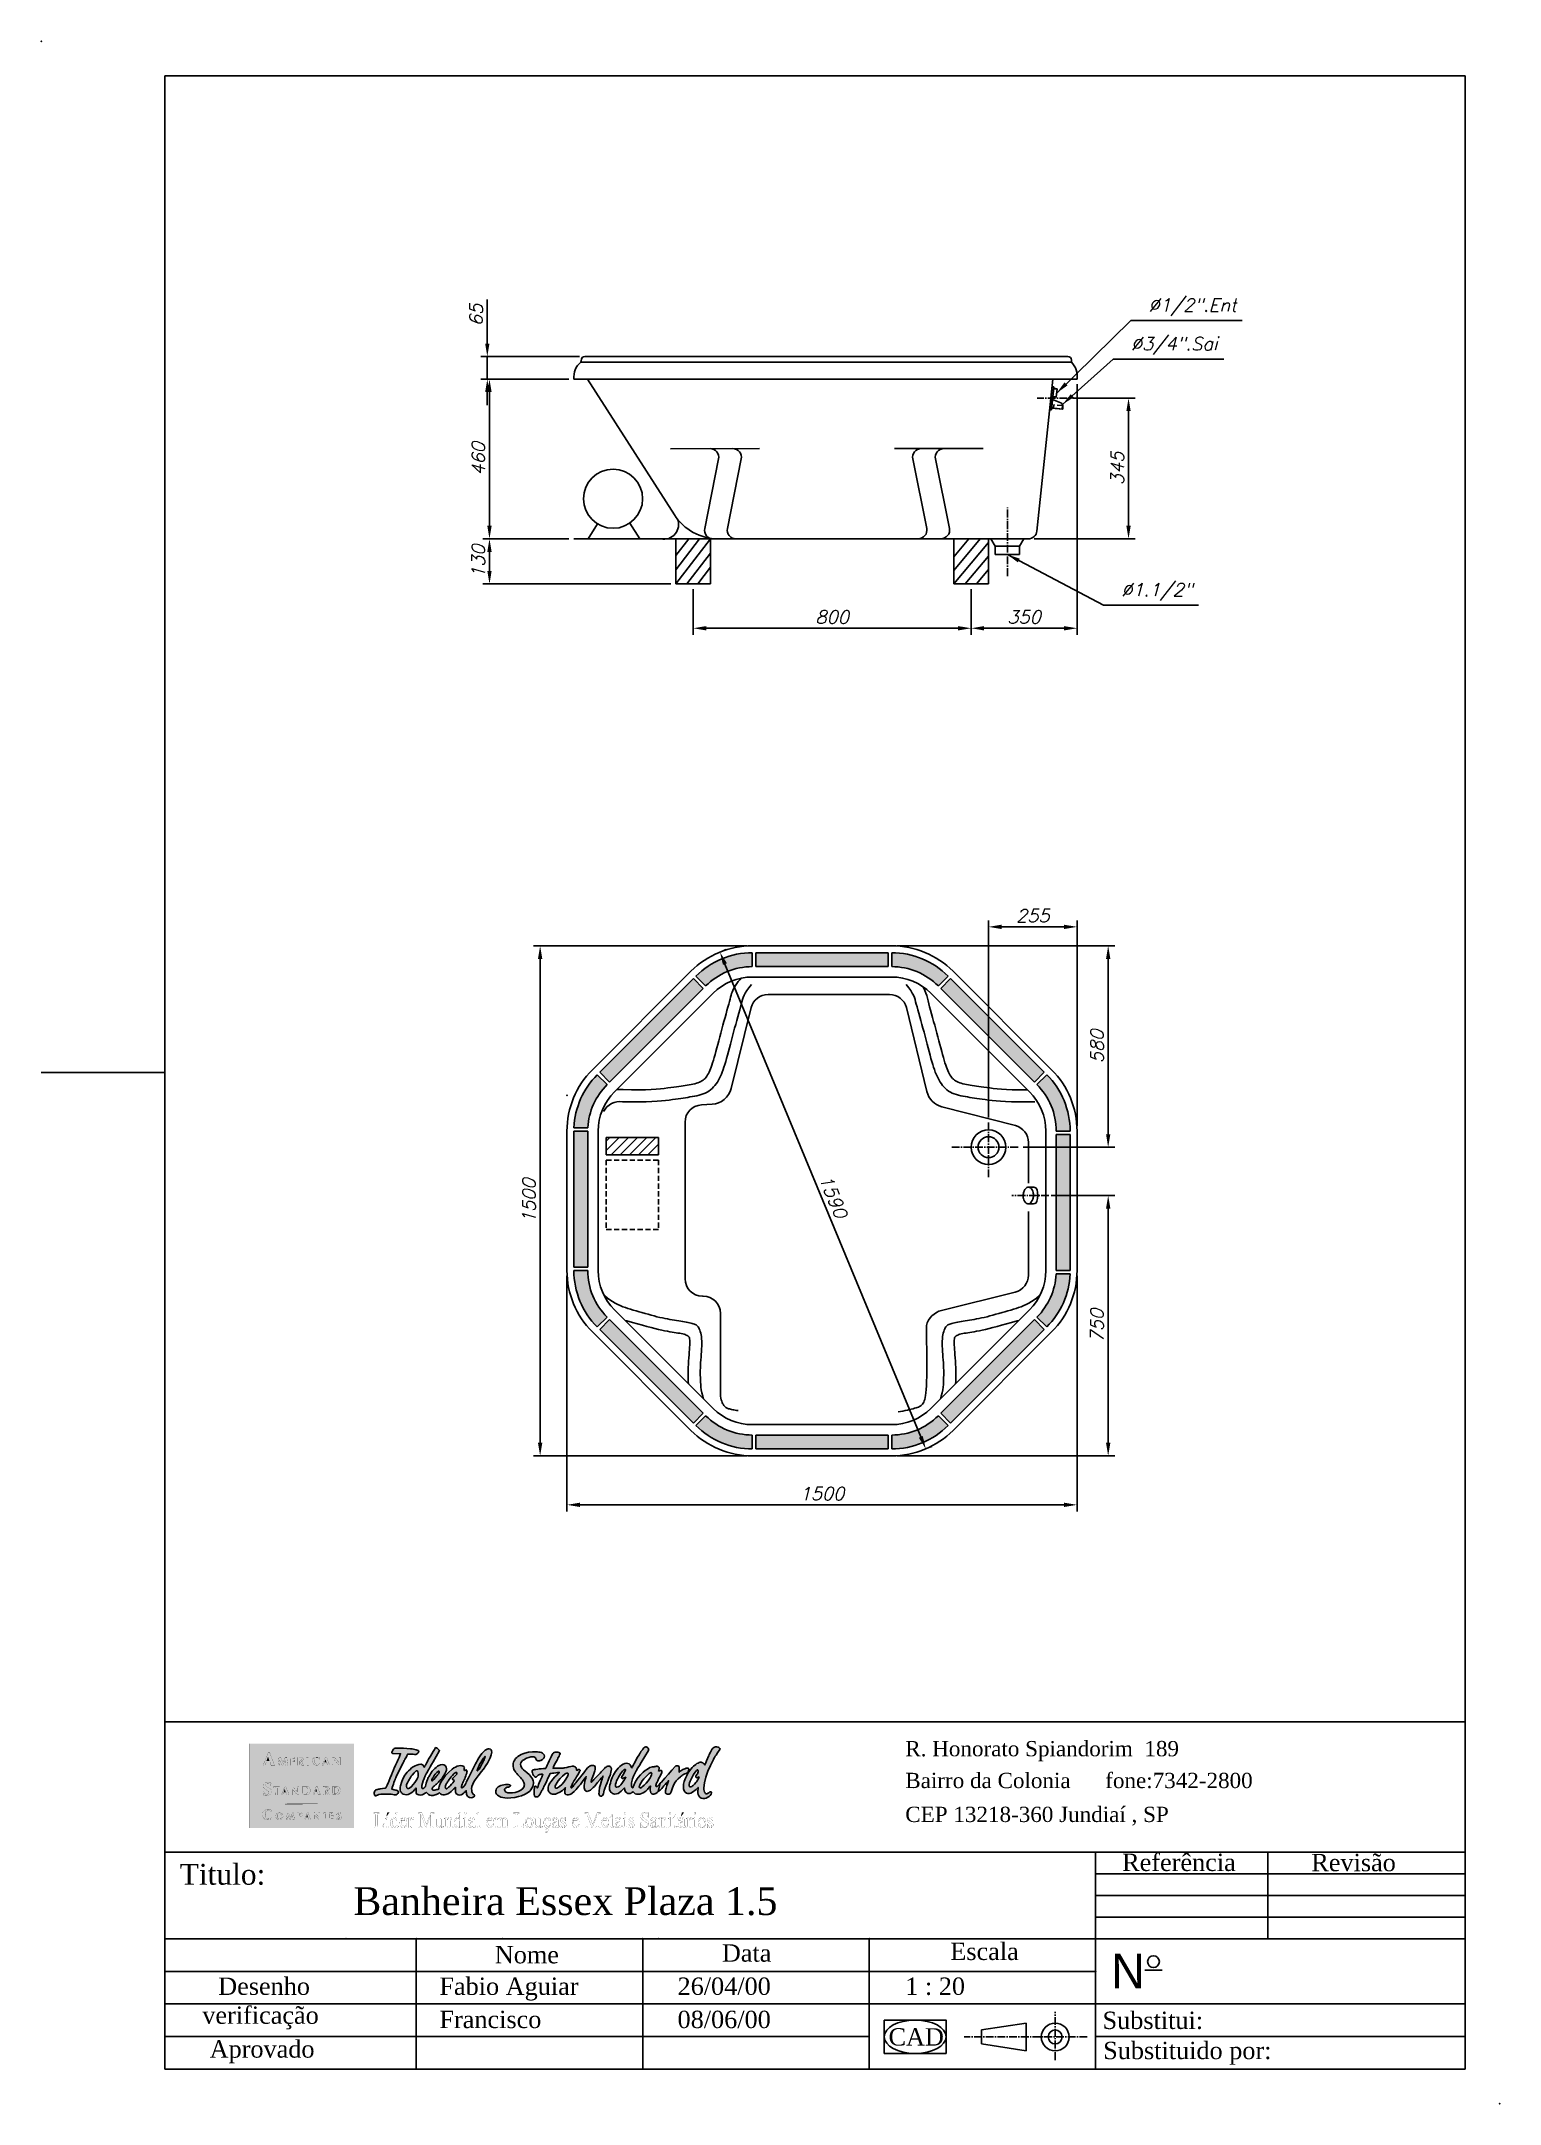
# Model space of a CAD drawing. Extents: x -6357 to -2157, y -7646 to -1706.
import ezdxf

# ---------------------------------------------------------------- set-up
doc = ezdxf.new("R2010")
doc.units = 0
doc.header["$LTSCALE"] = 30
doc.header["$MEASUREMENT"] = 0
doc.linetypes.add('CENTER2', pattern=[1.125, 0.75, -0.125, 0.125, -0.125])
doc.linetypes.add('DASHED', pattern=[0.75, 0.5, -0.25])
doc.layers.get('0').update_dxf_attribs({"linetype": 'CONTINUOUS'})
doc.layers.get('DEFPOINTS').update_dxf_attribs({"linetype": 'CONTINUOUS'})
for name, color, linetype in [('CAMADA_1', 7, 'CONTINUOUS'), ('CENTRO', 1, 'CENTER2'), ('ESTREITA', 1, 'CONTINUOUS'), ('FINA', 7, 'CONTINUOUS'), ('LARGA', 7, 'CONTINUOUS'), ('RAHMEN07', 5, 'CONTINUOUS'), ('TRACEJADA', 3, 'DASHED')]:
    doc.layers.add(name, color=color, linetype=linetype)
doc.styles.add('FA', font='TIMES.TTF')
doc.styles.add('FABIO', font='romans.shx', dxfattribs={"oblique": 15})
doc.dimstyles.new('FABIO_AGUIAR', dxfattribs={"dimscale": 15, "dimtxt": 2.5, "dimasz": 2.5, "dimexe": 1.25, "dimexo": 1, "dimgap": 0.9, "dimtad": 1, "dimtxsty": 'FABIO', "dimcen": 2.5, "dimclrt": 3, "dimazin": 3, "dimtfac": 1, "dimtmove": 0, "dimatfit": 3, "dimtolj": 1, "dimtzin": 0})

msp = doc.modelspace()

# ---------------------------------------------------------------- texts
at = {"layer": 'CENTRO', "color": 3, "insert": (-3246.951, -3316.786), "char_height": 37.5, "attachment_point": 7, "style": 'FABIO'}
msp.add_mtext('\\A1;%%C1.1/2"', dxfattribs=at)
at = {"layer": 'ESTREITA', "color": 3, "char_height": 37.5, "attachment_point": 7, "style": 'FABIO'}
for s, insert in [('\\A1;%%c1/2".Ent', (-3168.637, -2496.536)), ('\\A1;%%c3/4".Sai', (-3219.333, -2608.309))]:
    msp.add_mtext(s, dxfattribs=dict(at, insert=insert))
at = {"layer": 'FINA', "style": 'FA'}
for s, height, p in [('R. Honorato Spiandorim  189', 44, (-3868.945, -6645.025)), ('Bairro da Colonia      fone:7342-2800', 44, (-3868.945, -6736.692)), ('CEP 13218-360 Jundiaí , SP', 44, (-3868.944, -6834.32)), ('Referência', 50, (-3244.29, -6975.415)), ('Revisão', 50, (-2699.616, -6976.046)), ('Titulo:', 60, (-5958.483, -7014.934)), ('Banheira Essex Plaza 1.5', 80, (-5458.39, -7102.11)), ('Data', 50, (-4397.092, -7236.586)), ('Escala', 50, (-3739.28, -7231.783)), ('Nome', 50, (-5050.893, -7241.388)), ('Desenho', 50, (-5847.517, -7332.24)), ('Fabio Aguiar', 50, (-5210.499, -7332.24)), ('26/04/00', 50, (-4524.684, -7332.24)), ('1 : 20', 50, (-3868.914, -7332.24)), ('verificação', 50, (-5893.263, -7415.573)), ('Francisco', 50, (-5210.499, -7427.884)), ('08/06/00', 50, (-4524.684, -7427.884)), ('Substitui:', 50, (-3300.913, -7430.446)), ('Aprovado', 50, (-5872.149, -7512.965)), ('CAD', 50, (-3917.162, -7478.154)), ('Substituido por:', 50, (-3299.079, -7517.28))]:
    msp.add_text(s, height=height, dxfattribs=at).set_placement(p)
at = {"layer": 'FINA'}
msp.add_text('N', height=100, dxfattribs=at).set_placement((-3275.941, -7313.315))

# ---------------------------------------------------------------- blocks, each defined once
blk = doc.blocks.new('*D0')
at = {"layer": 'DEFPOINTS', "color": 0}
for p in [(-4309.4, -4310.9), (-4920.5, -5779.8), (-4309.4, -5779.8)]:
    blk.add_point(p, dxfattribs=at)
at = {"layer": 'ESTREITA', "color": 0}
for p, q in [((-4324.4, -4310.9), (-4939.2, -4310.9)), ((-4920.5, -4348.4), (-4920.5, -5742.3)), ((-4324.4, -5779.8), (-4939.2, -5779.8))]:
    blk.add_line(p, q, dxfattribs=at)
for points in [[(-4926.7, -4348.4), (-4914.2, -4348.4), (-4920.5, -4310.9)], [(-4926.7, -5742.3), (-4914.2, -5742.3), (-4920.5, -5779.8)]]:
    blk.add_solid(points, dxfattribs=at)
at = {"layer": 'ESTREITA', "color": 3, "insert": (-4952.7, -5045.4), "char_height": 37.5, "attachment_point": 5, "rotation": 90, "style": 'FABIO'}
blk.add_mtext('\\A1;1500', dxfattribs=at)
blk = doc.blocks.new('*D1')
at = {"layer": 'DEFPOINTS', "color": 0}
for p in [(-4843.2, -5246), (-3374.3, -5246), (-3374.3, -5920.9)]:
    blk.add_point(p, dxfattribs=at)
at = {"layer": 'ESTREITA', "color": 0}
for p, q in [((-4843.2, -5261), (-4843.2, -5939.6)), ((-3374.3, -5261), (-3374.3, -5939.6)), ((-4805.7, -5920.9), (-3411.8, -5920.9))]:
    blk.add_line(p, q, dxfattribs=at)
for points in [[(-4805.7, -5914.6), (-4805.7, -5927.1), (-4843.2, -5920.9)], [(-3411.8, -5914.6), (-3411.8, -5927.1), (-3374.3, -5920.9)]]:
    blk.add_solid(points, dxfattribs=at)
at = {"layer": 'ESTREITA', "color": 3, "insert": (-4108.8, -5888.6), "char_height": 37.5, "attachment_point": 5, "style": 'FABIO'}
blk.add_mtext('\\A1;1500', dxfattribs=at)
blk = doc.blocks.new('*D2')
at = {"layer": 'DEFPOINTS', "color": 0}
for p in [(-3374.3, -4256.3), (-3629.3, -4820.1), (-3374.3, -4844.7)]:
    blk.add_point(p, dxfattribs=at)
at = {"layer": 'ESTREITA', "color": 0}
for p, q in [((-3629.3, -4805.1), (-3629.3, -4237.6)), ((-3591.8, -4256.3), (-3411.8, -4256.3)), ((-3374.3, -4829.7), (-3374.3, -4237.6))]:
    blk.add_line(p, q, dxfattribs=at)
for points in [[(-3591.8, -4250.1), (-3591.8, -4262.6), (-3629.3, -4256.3)], [(-3411.8, -4250.1), (-3411.8, -4262.6), (-3374.3, -4256.3)]]:
    blk.add_solid(points, dxfattribs=at)
at = {"layer": 'ESTREITA', "color": 3, "insert": (-3501.8, -4224.1), "char_height": 37.5, "attachment_point": 5, "style": 'FABIO'}
blk.add_mtext('\\A1;255', dxfattribs=at)
blk = doc.blocks.new('*D3')
at = {"layer": 'DEFPOINTS', "color": 0}
for p in [(-3908.1, -4310.9), (-3544.3, -4890.9), (-3284.7, -4890.9)]:
    blk.add_point(p, dxfattribs=at)
at = {"layer": 'ESTREITA', "color": 0}
for p, q in [((-3893.1, -4310.9), (-3265.9, -4310.9)), ((-3284.7, -4348.4), (-3284.7, -4853.4)), ((-3529.3, -4890.9), (-3265.9, -4890.9))]:
    blk.add_line(p, q, dxfattribs=at)
for points in [[(-3290.9, -4348.4), (-3278.4, -4348.4), (-3284.7, -4310.9)], [(-3290.9, -4853.4), (-3278.4, -4853.4), (-3284.7, -4890.9)]]:
    blk.add_solid(points, dxfattribs=at)
at = {"layer": 'ESTREITA', "color": 3, "insert": (-3316.9, -4600.9), "char_height": 37.5, "attachment_point": 5, "rotation": 90, "style": 'FABIO'}
blk.add_mtext('\\A1;580', dxfattribs=at)
blk = doc.blocks.new('*D4')
at = {"layer": 'DEFPOINTS', "color": 0}
for p in [(-3464.3, -5030), (-3908.1, -5779.8), (-3284.7, -5779.8)]:
    blk.add_point(p, dxfattribs=at)
at = {"layer": 'ESTREITA', "color": 0}
for p, q in [((-3449.3, -5030), (-3265.9, -5030)), ((-3284.7, -5067.5), (-3284.7, -5742.3)), ((-3893.1, -5779.8), (-3265.9, -5779.8))]:
    blk.add_line(p, q, dxfattribs=at)
for points in [[(-3290.9, -5067.5), (-3278.4, -5067.5), (-3284.7, -5030)], [(-3290.9, -5742.3), (-3278.4, -5742.3), (-3284.7, -5779.8)]]:
    blk.add_solid(points, dxfattribs=at)
at = {"layer": 'ESTREITA', "color": 3, "insert": (-3316.9, -5404.9), "char_height": 37.5, "attachment_point": 5, "rotation": 90, "style": 'FABIO'}
blk.add_mtext('\\A1;750', dxfattribs=at)
blk = doc.blocks.new('*D5')
at = {"layer": 'DEFPOINTS', "color": 0}
for p in [(-4405.1, -4329.9), (-4402.6, -4328.9), (-3812.4, -5760.8)]:
    blk.add_point(p, dxfattribs=at)
at = {"layer": 'ESTREITA', "color": 0}
for p, q in [((-4391.3, -4324.2), (-4385.3, -4321.7)), ((-3824.2, -5725.1), (-4388.2, -4363.5)), ((-3798.5, -5755.1), (-3792.6, -5752.6))]:
    blk.add_line(p, q, dxfattribs=at)
for points in [[(-4382.5, -4361.1), (-4394, -4365.9), (-4402.6, -4328.9)], [(-3818.5, -5722.7), (-3830, -5727.5), (-3809.9, -5759.8)]]:
    blk.add_solid(points, dxfattribs=at)
at = {"layer": 'ESTREITA', "color": 3, "insert": (-4076.4, -5032), "char_height": 37.5, "attachment_point": 5, "rotation": 292.5, "style": 'FABIO'}
blk.add_mtext('\\A1;1590', dxfattribs=at)
blk = doc.blocks.new('*D7')
at = {"layer": 'DEFPOINTS', "color": 0}
for p in [(-4791.7, -2613.8), (-5072.6, -2678.8), (-4823.2, -2678.8)]:
    blk.add_point(p, dxfattribs=at)
at = {"layer": 'ESTREITA', "color": 0}
for p, q in [((-5072.6, -2576.3), (-5072.6, -2449.6)), ((-4806.7, -2613.8), (-5091.3, -2613.8)), ((-5072.6, -2678.8), (-5072.6, -2613.8)), ((-4838.2, -2678.8), (-5091.3, -2678.8)), ((-5072.6, -2716.3), (-5072.6, -2753.8))]:
    blk.add_line(p, q, dxfattribs=at)
for points in [[(-5078.8, -2576.3), (-5066.3, -2576.3), (-5072.6, -2613.8)], [(-5078.8, -2716.3), (-5066.3, -2716.3), (-5072.6, -2678.8)]]:
    blk.add_solid(points, dxfattribs=at)
at = {"layer": 'ESTREITA', "color": 3, "insert": (-5104.8, -2494.2), "char_height": 37.5, "attachment_point": 5, "rotation": 90, "style": 'FABIO'}
blk.add_mtext('\\A1;65', dxfattribs=at)
blk = doc.blocks.new('*D8')
at = {"layer": 'DEFPOINTS', "color": 0}
for p in [(-4823.2, -2678.8), (-5066.3, -3138.8), (-4823.2, -3138.8)]:
    blk.add_point(p, dxfattribs=at)
at = {"layer": 'ESTREITA', "color": 0}
for p, q in [((-4838.2, -2678.8), (-5085.1, -2678.8)), ((-5066.3, -2716.3), (-5066.3, -3101.3)), ((-4838.2, -3138.8), (-5085.1, -3138.8))]:
    blk.add_line(p, q, dxfattribs=at)
for points in [[(-5072.6, -2716.3), (-5060.1, -2716.3), (-5066.3, -2678.8)], [(-5072.6, -3101.3), (-5060.1, -3101.3), (-5066.3, -3138.8)]]:
    blk.add_solid(points, dxfattribs=at)
at = {"layer": 'ESTREITA', "color": 3, "insert": (-5098.6, -2908.8), "char_height": 37.5, "attachment_point": 5, "rotation": 90, "style": 'FABIO'}
blk.add_mtext('\\A1;460', dxfattribs=at)
blk = doc.blocks.new('*D9')
at = {"layer": 'DEFPOINTS', "color": 0}
for p in [(-4823.2, -3138.8), (-5066.3, -3268.8), (-4529.5, -3268.8)]:
    blk.add_point(p, dxfattribs=at)
at = {"layer": 'ESTREITA', "color": 0}
for p, q in [((-4838.2, -3138.8), (-5085.1, -3138.8)), ((-5066.3, -3176.3), (-5066.3, -3231.3)), ((-4544.5, -3268.8), (-5085.1, -3268.8))]:
    blk.add_line(p, q, dxfattribs=at)
for points in [[(-5072.6, -3176.3), (-5060.1, -3176.3), (-5066.3, -3138.8)], [(-5072.6, -3231.3), (-5060.1, -3231.3), (-5066.3, -3268.8)]]:
    blk.add_solid(points, dxfattribs=at)
at = {"layer": 'ESTREITA', "color": 3, "insert": (-5098.6, -3203.8), "char_height": 37.5, "attachment_point": 5, "rotation": 90, "style": 'FABIO'}
blk.add_mtext('\\A1;130', dxfattribs=at)
blk = doc.blocks.new('*D10')
at = {"layer": 'DEFPOINTS', "color": 0}
for p in [(-4479.5, -3268.8), (-3679.5, -3268.8), (-3679.5, -3396.3)]:
    blk.add_point(p, dxfattribs=at)
at = {"layer": 'ESTREITA', "color": 0}
for p, q in [((-4479.5, -3283.8), (-4479.5, -3415.1)), ((-3679.5, -3283.8), (-3679.5, -3415.1)), ((-4442, -3396.3), (-3717, -3396.3))]:
    blk.add_line(p, q, dxfattribs=at)
for points in [[(-4442, -3390.1), (-4442, -3402.6), (-4479.5, -3396.3)], [(-3717, -3390.1), (-3717, -3402.6), (-3679.5, -3396.3)]]:
    blk.add_solid(points, dxfattribs=at)
at = {"layer": 'ESTREITA', "color": 3, "insert": (-4079.5, -3364.1), "char_height": 37.5, "attachment_point": 5, "style": 'FABIO'}
blk.add_mtext('\\A1;800', dxfattribs=at)
blk = doc.blocks.new('*D11')
at = {"layer": 'DEFPOINTS', "color": 0}
for p in [(-3374.3, -2678.8), (-3679.5, -3268.8), (-3679.5, -3396.3)]:
    blk.add_point(p, dxfattribs=at)
at = {"layer": 'ESTREITA', "color": 0}
for p, q in [((-3374.3, -2693.8), (-3374.3, -3415.1)), ((-3679.5, -3283.8), (-3679.5, -3415.1)), ((-3411.8, -3396.3), (-3642, -3396.3))]:
    blk.add_line(p, q, dxfattribs=at)
for points in [[(-3642, -3390.1), (-3642, -3402.6), (-3679.5, -3396.3)], [(-3411.8, -3390.1), (-3411.8, -3402.6), (-3374.3, -3396.3)]]:
    blk.add_solid(points, dxfattribs=at)
at = {"layer": 'ESTREITA', "color": 3, "insert": (-3526.9, -3364.1), "char_height": 37.5, "attachment_point": 5, "style": 'FABIO'}
blk.add_mtext('\\A1;350', dxfattribs=at)
blk = doc.blocks.new('*D12')
at = {"layer": 'DEFPOINTS', "color": 0}
for p in [(-3402.4, -2733.6), (-3512.4, -3138.8), (-3226, -3138.8)]:
    blk.add_point(p, dxfattribs=at)
at = {"layer": 'ESTREITA', "color": 0}
for p, q in [((-3387.4, -2733.6), (-3207.3, -2733.6)), ((-3226, -2771.1), (-3226, -3101.3)), ((-3497.4, -3138.8), (-3207.3, -3138.8))]:
    blk.add_line(p, q, dxfattribs=at)
for points in [[(-3232.3, -2771.1), (-3219.8, -2771.1), (-3226, -2733.6)], [(-3232.3, -3101.3), (-3219.8, -3101.3), (-3226, -3138.8)]]:
    blk.add_solid(points, dxfattribs=at)
at = {"layer": 'ESTREITA', "color": 3, "insert": (-3258.3, -2936.2), "char_height": 37.5, "attachment_point": 5, "rotation": 90, "style": 'FABIO'}
blk.add_mtext('\\A1;345', dxfattribs=at)

# ---------------------------------------------------------------- dimensions: what is measured, and where the dimension line sits
at = {"layer": 'ESTREITA'}
dim = msp.add_linear_dim(base=(-5072.584, -2678.762), p1=(-4791.733, -2613.762), p2=(-4823.242, -2678.762), angle=90, dimstyle='FABIO_AGUIAR', dxfattribs=at)
dim.commit()
dim.dimension.update_dxf_attribs({"geometry": '*D7', "text_midpoint": (-5072.584, -2494.17), "dimtype": 160})
for base, p1, p2, picture, middle in [((-5066.334, -3138.762), (-4823.242, -2678.762), (-4823.242, -3138.762), '*D8', (-5098.584, -2908.762)), ((-5066.334, -3268.762), (-4823.242, -3138.762), (-4529.546, -3268.762), '*D9', (-5098.584, -3203.762)), ((-3284.689, -4890.875), (-3908.078, -4310.875), (-3544.288, -4890.875), '*D3', (-3316.939, -4600.875))]:
    dim = msp.add_linear_dim(base=base, p1=p1, p2=p2, angle=90, dimstyle='FABIO_AGUIAR', dxfattribs=at)
    dim.commit()
    dim.dimension.update_dxf_attribs({"geometry": picture, "text_midpoint": middle})
for base, p1, p2, text, picture, middle in [((-3679.546, -3396.342), (-3374.273, -2678.762), (-3679.546, -3268.762), '350', '*D11', (-3526.91, -3364.092)), ((-3374.273, -5920.858), (-4843.242, -5246.039), (-3374.273, -5246.039), '1500', '*D1', (-4108.758, -5888.608))]:
    dim = msp.add_linear_dim(base=base, p1=p1, p2=p2, text=text, dimstyle='FABIO_AGUIAR', dxfattribs=at)
    dim.commit()
    dim.dimension.update_dxf_attribs({"geometry": picture, "text_midpoint": middle})
for base, p1, p2, text, picture, middle in [((-3226.036, -3138.762), (-3402.437, -2733.64), (-3512.441, -3138.762), '345', '*D12', (-3258.286, -2936.201)), ((-4920.484, -5779.844), (-4309.438, -4310.875), (-4309.438, -5779.844), '1500', '*D0', (-4952.734, -5045.359)), ((-3284.689, -5779.844), (-3464.273, -5030.007), (-3908.078, -5779.844), '750', '*D4', (-3316.939, -5404.925))]:
    dim = msp.add_linear_dim(base=base, p1=p1, p2=p2, angle=90, text=text, dimstyle='FABIO_AGUIAR', dxfattribs=at)
    dim.commit()
    dim.dimension.update_dxf_attribs({"geometry": picture, "text_midpoint": middle})
for base, p1, p2, picture, middle in [((-3679.546, -3396.342), (-4479.546, -3268.762), (-3679.546, -3268.762), '*D10', (-4079.546, -3364.092)), ((-3374.273, -4256.332), (-3629.273, -4820.067), (-3374.273, -4844.679), '*D2', (-3501.773, -4224.082))]:
    dim = msp.add_linear_dim(base=base, p1=p1, p2=p2, dimstyle='FABIO_AGUIAR', dxfattribs=at)
    dim.commit()
    dim.dimension.update_dxf_attribs({"geometry": picture, "text_midpoint": middle})
dim = msp.add_aligned_dim(p1=(-3812.407, -5760.813), p2=(-4405.109, -4329.905), distance=-2.72, text='1590', dimstyle='FABIO_AGUIAR', dxfattribs=at)
dim.commit()
dim.dimension.update_dxf_attribs({"geometry": '*D5', "text_midpoint": (-4076.45, -5031.977)})

# ---------------------------------------------------------------- hatches: boundary and pattern name
at = {"linetype": 'CONTINUOUS'}
h = msp.add_hatch(color=5, dxfattribs=at)
h.paths.add_polyline_path([(-5254.6, -6708.631), (-5257.321, -6715.585), (-5259.438, -6722.538), (-5260.647, -6729.19), (-5260.647, -6735.236), (-5260.344, -6736.748), (-5259.739, -6737.957), (-5258.833, -6738.26), (-5257.321, -6737.957), (-5255.205, -6736.446), (-5253.391, -6734.934), (-5251.879, -6733.12), (-5250.67, -6730.701), (-5249.763, -6727.678), (-5248.251, -6722.538), (-5246.437, -6717.097), (-5244.926, -6711.654), (-5244.322, -6710.445), (-5243.414, -6708.631), (-5242.508, -6706.515), (-5240.996, -6704.097), (-5238.275, -6698.957), (-5236.461, -6695.631), (-5231.019, -6688.375), (-5224.065, -6680.515), (-5220.136, -6677.189), (-5216.205, -6673.865), (-5211.973, -6671.445), (-5207.437, -6669.632), (-5202.601, -6668.725), (-5197.764, -6669.329), (-5193.833, -6672.051), (-5190.81, -6676.282), (-5189.904, -6680.515), (-5190.507, -6685.353), (-5192.321, -6690.19), (-5194.438, -6695.329), (-5197.461, -6700.166), (-5200.181, -6704.399), (-5202.903, -6708.026), (-5205.321, -6711.05), (-5206.531, -6712.259), (-5208.345, -6714.376), (-5210.763, -6717.097), (-5213.484, -6719.817), (-5216.205, -6722.538), (-5218.624, -6724.957), (-5220.438, -6726.77), (-5221.647, -6727.678), (-5224.367, -6729.794), (-5227.089, -6732.213), (-5229.205, -6734.329), (-5230.415, -6735.538), (-5231.019, -6736.748), (-5231.623, -6737.957), (-5231.623, -6739.166), (-5231.019, -6740.677), (-5229.205, -6742.491), (-5226.484, -6742.794), (-5223.461, -6742.491), (-5220.438, -6741.887), (-5218.019, -6740.98), (-5215.298, -6740.375), (-5213.484, -6739.771), (-5212.577, -6739.468), (-5212.274, -6738.561), (-5211.973, -6735.84), (-5211.368, -6732.515), (-5210.461, -6729.492), (-5209.857, -6727.98), (-5209.554, -6726.469), (-5208.949, -6725.26), (-5208.647, -6724.05), (-5205.624, -6718.004), (-5201.995, -6712.561), (-5198.066, -6707.12), (-5193.833, -6701.678), (-5184.159, -6691.701), (-5173.578, -6682.329), (-5169.043, -6678.702), (-5164.508, -6675.98), (-5159.67, -6673.562), (-5154.531, -6672.352), (-5149.996, -6672.051), (-5144.554, -6672.655), (-5141.834, -6673.562), (-5140.019, -6674.771), (-5138.81, -6676.282), (-5138.508, -6678.702), (-5138.81, -6679.911), (-5139.112, -6681.12), (-5139.415, -6682.027), (-5139.415, -6683.538), (-5139.112, -6684.445), (-5137.903, -6685.655), (-5136.996, -6685.655), (-5135.787, -6685.353), (-5134.094, -6684.506), (-5132.202, -6685.136), (-5130.902, -6687.087), (-5131.252, -6689.887), (-5131.856, -6693.515), (-5133.066, -6697.445), (-5134.578, -6701.678), (-5136.392, -6705.911), (-5137.601, -6709.84), (-5139.112, -6712.561), (-5139.717, -6714.073), (-5141.229, -6717.399), (-5142.74, -6720.724), (-5144.252, -6724.05), (-5145.763, -6727.375), (-5146.368, -6728.887), (-5146.973, -6730.701), (-5147.276, -6732.515), (-5147.276, -6734.329), (-5146.973, -6735.538), (-5146.066, -6736.143), (-5144.857, -6735.84), (-5143.648, -6735.236), (-5140.624, -6732.213), (-5137.601, -6727.98), (-5134.88, -6723.446), (-5133.066, -6719.817), (-5126.415, -6706.817), (-5119.764, -6693.515), (-5113.112, -6680.213), (-5106.462, -6667.212), (-5103.74, -6662.074), (-5100.717, -6656.329), (-5097.09, -6649.981), (-5092.857, -6643.632), (-5088.322, -6637.283), (-5083.485, -6631.841), (-5078.345, -6627.609), (-5072.904, -6624.585), (-5069.88, -6623.678), (-5066.857, -6623.678), (-5063.834, -6624.283), (-5061.718, -6626.097), (-5060.206, -6629.423), (-5059.904, -6633.352), (-5060.508, -6636.98), (-5061.718, -6641.213), (-5064.741, -6649.376), (-5068.369, -6657.236), (-5072.299, -6664.795), (-5076.834, -6672.051), (-5078.345, -6674.468), (-5081.067, -6678.097), (-5084.694, -6682.934), (-5089.23, -6688.678), (-5098.601, -6701.073), (-5107.066, -6712.561), (-5111.299, -6718.91), (-5114.624, -6725.26), (-5116.741, -6731.91), (-5117.647, -6739.166), (-5117.345, -6742.794), (-5116.741, -6747.027), (-5115.531, -6751.259), (-5113.112, -6754.282), (-5112.508, -6754.584), (-5111.903, -6755.189), (-5111.299, -6755.492), (-5110.39, -6755.946), (-5109.283, -6757.608), (-5109.787, -6759.12), (-5110.27, -6760.571), (-5110.996, -6760.934), (-5111.601, -6761.538), (-5115.229, -6763.654), (-5119.462, -6764.259), (-5123.694, -6763.352), (-5127.322, -6761.538), (-5129.741, -6759.724), (-5131.252, -6757.305), (-5132.159, -6754.584), (-5132.764, -6751.259), (-5133.066, -6748.841), (-5133.066, -6746.724), (-5133.444, -6744.08), (-5134.275, -6744.91), (-5136.089, -6747.027), (-5138.81, -6749.445), (-5140.926, -6751.561), (-5142.288, -6752.922), (-5143.648, -6753.376), (-5144.252, -6753.98), (-5147.88, -6755.794), (-5152.112, -6756.701), (-5156.345, -6756.399), (-5160.578, -6754.584), (-5161.485, -6753.678), (-5162.693, -6752.468), (-5163.601, -6750.654), (-5164.206, -6748.841), (-5164.809, -6748.236), (-5164.206, -6747.027), (-5163.91, -6734.034), (-5166.321, -6736.446), (-5168.74, -6739.166), (-5171.461, -6741.887), (-5176.298, -6746.724), (-5181.136, -6750.353), (-5186.275, -6753.376), (-5192.321, -6755.189), (-5196.252, -6755.794), (-5200.484, -6756.096), (-5204.414, -6755.189), (-5207.74, -6753.073), (-5208.647, -6752.166), (-5209.554, -6751.561), (-5210.158, -6750.654), (-5210.763, -6750.05), (-5211.066, -6750.05), (-5212.577, -6751.561), (-5213.484, -6752.468), (-5214.694, -6753.073), (-5216.507, -6753.98), (-5218.321, -6754.887), (-5219.833, -6755.492), (-5222.554, -6756.096), (-5225.577, -6757.003), (-5228.6, -6757.607), (-5230.415, -6757.91), (-5234.345, -6757.607), (-5237.972, -6756.701), (-5241.903, -6754.887), (-5244.926, -6752.468), (-5246.136, -6751.561), (-5247.042, -6750.353), (-5247.949, -6749.445), (-5248.191, -6749.203), (-5249.461, -6750.05), (-5250.368, -6750.654), (-5251.576, -6751.561), (-5256.112, -6753.98), (-5260.344, -6755.794), (-5264.88, -6756.701), (-5269.414, -6756.399), (-5273.042, -6755.492), (-5275.763, -6753.98), (-5277.275, -6751.259), (-5277.879, -6747.631), (-5277.879, -6744.306), (-5277.577, -6740.677), (-5277.577, -6737.957), (-5277.577, -6736.748), (-5279.088, -6738.26), (-5280.6, -6740.073), (-5282.414, -6741.887), (-5286.345, -6746.12), (-5289.065, -6748.841), (-5292.391, -6751.259), (-5296.321, -6753.376), (-5300.554, -6754.887), (-5304.484, -6755.794), (-5309.925, -6755.492), (-5315.065, -6753.98), (-5317.484, -6752.468), (-5319.601, -6750.654), (-5321.111, -6748.841), (-5322.321, -6746.422), (-5323.228, -6742.491), (-5323.53, -6737.957), (-5323.53, -6733.724), (-5322.925, -6730.398), (-5319.902, -6720.12), (-5315.368, -6709.538), (-5309.925, -6699.562), (-5303.274, -6690.795), (-5299.344, -6686.562), (-5295.112, -6682.632), (-5290.577, -6678.702), (-5285.739, -6675.678), (-5280.6, -6672.957), (-5275.46, -6670.539), (-5270.019, -6669.027), (-5264.275, -6668.12), (-5262.461, -6668.12), (-5260.647, -6668.725), (-5259.135, -6669.632), (-5257.623, -6670.842), (-5256.415, -6672.352), (-5255.205, -6674.166), (-5254.298, -6675.98), (-5253.996, -6676.585), (-5253.693, -6676.282), (-5253.089, -6675.074), (-5252.182, -6672.957), (-5250.973, -6670.539), (-5247.949, -6664.492), (-5244.322, -6657.841), (-5243.717, -6656.934), (-5242.809, -6655.422), (-5241.6, -6653.306), (-5240.089, -6650.585), (-5236.461, -6644.539), (-5232.531, -6637.888), (-5228.6, -6631.539), (-5224.973, -6625.795), (-5223.764, -6623.678), (-5222.554, -6621.864), (-5221.586, -6619.929), (-5220.136, -6620.655), (-5219.228, -6620.958), (-5217.414, -6621.864), (-5215.903, -6622.771), (-5214.391, -6624.283), (-5212.577, -6626.097), (-5211.67, -6627.004), (-5211.066, -6627.91), (-5210.159, -6628.818), (-5211.066, -6630.632), (-5219.833, -6645.446), (-5228.902, -6661.166), (-5233.438, -6668.725), (-5237.066, -6675.376), (-5240.391, -6680.818), (-5242.508, -6684.748), (-5245.228, -6689.585), (-5248.251, -6695.329), (-5251.275, -6701.678)])
h.paths.add_polyline_path([(-5101.927, -6687.167), (-5101.927, -6685.655), (-5101.02, -6682.934), (-5100.113, -6680.213), (-5099.206, -6678.399), (-5097.694, -6675.376), (-5095.88, -6671.445), (-5093.764, -6667.212), (-5091.345, -6662.678), (-5088.624, -6658.143), (-5086.206, -6654.213), (-5083.787, -6650.585), (-5081.368, -6648.167), (-5080.462, -6647.259), (-5079.251, -6646.05), (-5078.345, -6646.05), (-5078.648, -6646.655), (-5079.253, -6648.771), (-5080.462, -6651.795), (-5081.974, -6655.12), (-5083.485, -6658.445), (-5084.997, -6661.772), (-5086.206, -6664.492), (-5087.113, -6666.306), (-5089.834, -6671.445), (-5092.857, -6676.888), (-5096.484, -6682.027), (-5101.02, -6686.562)], flags=16)
h.paths.add_polyline_path([(-5161.182, -6697.445), (-5162.392, -6698.655), (-5164.508, -6700.771), (-5166.624, -6702.887), (-5168.74, -6705.003), (-5169.949, -6706.515), (-5171.461, -6708.026), (-5172.368, -6709.538), (-5172.671, -6711.05), (-5172.368, -6712.259), (-5171.461, -6712.863), (-5170.554, -6713.167), (-5168.685, -6713.633), (-5167.95, -6715.842), (-5169.345, -6717.701), (-5171.763, -6721.027), (-5175.391, -6725.561), (-5179.322, -6729.794), (-5182.345, -6732.817), (-5184.159, -6734.329), (-5186.275, -6736.143), (-5189.499, -6738.561), (-5191.114, -6738.561), (-5192.019, -6737.654), (-5192.852, -6736.82), (-5193.228, -6734.934), (-5193.673, -6732.711), (-5192.927, -6730.097), (-5192.019, -6727.678), (-5190.81, -6725.561), (-5189.842, -6723.142), (-5188.391, -6721.329), (-5186.88, -6718.91), (-5185.368, -6716.492), (-5182.042, -6711.654), (-5179.322, -6708.026), (-5176.601, -6704.701), (-5172.973, -6700.468), (-5169.043, -6695.933), (-5165.415, -6692.91), (-5164.81, -6692.608), (-5163.45, -6691.701), (-5162.693, -6691.701), (-5161.113, -6691.306), (-5160.275, -6693.817), (-5160.275, -6695.027), (-5160.275, -6696.084)], flags=16)
h.paths.add_polyline_path([(-5211.368, -6689.585), (-5211.67, -6691.398), (-5212.274, -6693.515), (-5213.484, -6695.329), (-5214.694, -6697.143), (-5215.903, -6698.655), (-5217.717, -6701.073), (-5219.53, -6703.491), (-5221.95, -6706.213), (-5226.484, -6711.654), (-5230.112, -6715.282), (-5230.717, -6715.887), (-5231.321, -6716.493), (-5231.926, -6715.887), (-5231.926, -6713.167), (-5231.019, -6710.143), (-5229.508, -6707.12), (-5227.996, -6705.003), (-5227.391, -6703.794), (-5226.182, -6701.98), (-5224.367, -6699.562), (-5222.252, -6696.841), (-5218.019, -6691.701), (-5213.402, -6688.073), (-5212.124, -6688.073)], flags=16)
h.paths.add_polyline_path([(-5271.228, -6701.98), (-5272.437, -6706.213), (-5274.554, -6710.445), (-5277.275, -6714.678), (-5280.902, -6720.12), (-5285.739, -6726.469), (-5290.879, -6732.515), (-5296.321, -6736.748), (-5299.949, -6738.26), (-5302.671, -6737.654), (-5304.786, -6735.538), (-5305.693, -6731.91), (-5305.088, -6726.77), (-5302.671, -6721.027), (-5299.647, -6715.585), (-5296.926, -6711.05), (-5295.415, -6708.631), (-5293.601, -6705.911), (-5291.484, -6702.585), (-5288.763, -6699.26), (-5283.624, -6692.608), (-5277.654, -6687.303), (-5274.453, -6686.663), (-5273.344, -6687.772), (-5272.437, -6689.887), (-5271.833, -6693.213), (-5271.53, -6695.933), (-5271.228, -6697.445)], flags=16)
msp.add_hatch(color=5, dxfattribs=at).paths.add_polyline_path([(-4966.183, -6729.492), (-4966.787, -6732.515), (-4967.997, -6735.236), (-4969.811, -6737.957), (-4976.16, -6743.096), (-4983.718, -6746.724), (-4992.183, -6749.143), (-5000.346, -6750.353), (-5004.276, -6750.654), (-5009.113, -6750.654), (-5013.95, -6750.05), (-5018.182, -6748.538), (-5020.299, -6747.329), (-5021.509, -6745.817), (-5022.718, -6743.4), (-5022.718, -6740.677), (-5021.811, -6739.166), (-5020.602, -6737.654), (-5018.788, -6736.143), (-5016.324, -6734.501), (-5013.95, -6734.026), (-5011.834, -6733.724), (-5010.02, -6733.422), (-5008.206, -6732.515), (-5006.997, -6731.306), (-5006.089, -6729.794), (-5005.788, -6729.19), (-5006.089, -6728.584), (-5006.694, -6727.98), (-5007.602, -6727.678), (-5011.229, -6726.77), (-5015.462, -6726.469), (-5019.996, -6726.77), (-5024.532, -6727.375), (-5029.369, -6728.283), (-5033.601, -6729.492), (-5037.532, -6731.306), (-5040.857, -6733.12), (-5043.88, -6735.538), (-5045.997, -6738.26), (-5047.206, -6741.283), (-5047.811, -6744.91), (-5047.811, -6750.05), (-5046.299, -6753.98), (-5043.276, -6757.305), (-5038.741, -6760.026), (-5033.299, -6762.445), (-5027.555, -6763.957), (-5021.811, -6764.863), (-5014.857, -6765.469), (-5004.578, -6765.166), (-4993.393, -6763.654), (-4982.509, -6761.236), (-4973.741, -6758.515), (-4963.462, -6753.98), (-4954.393, -6748.538), (-4950.462, -6745.213), (-4947.137, -6741.283), (-4944.114, -6736.748), (-4941.695, -6731.607), (-4940.486, -6727.678), (-4939.881, -6723.446), (-4939.881, -6719.515), (-4940.788, -6715.282), (-4942.602, -6710.445), (-4945.02, -6706.213), (-4947.741, -6702.283), (-4951.37, -6698.655), (-4959.23, -6691.701), (-4967.997, -6684.445), (-4971.323, -6681.12), (-4974.346, -6677.189), (-4976.462, -6672.352), (-4977.067, -6667.818), (-4976.16, -6663.888), (-4974.043, -6660.562), (-4971.02, -6657.236), (-4967.392, -6654.818), (-4959.532, -6650.585), (-4952.578, -6648.167), (-4947.439, -6646.957), (-4941.695, -6646.353), (-4938.974, -6646.655), (-4936.858, -6647.259), (-4934.741, -6648.167), (-4933.532, -6649.981), (-4932.625, -6652.399), (-4932.021, -6654.515), (-4930.812, -6656.027), (-4928.998, -6657.236), (-4927.486, -6657.841), (-4925.672, -6658.143), (-4923.858, -6658.143), (-4922.044, -6657.841), (-4920.532, -6657.539), (-4918.718, -6656.934), (-4916.905, -6656.329), (-4915.695, -6655.725), (-4913.579, -6654.213), (-4911.765, -6652.399), (-4909.951, -6650.282), (-4908.742, -6648.167), (-4907.835, -6644.539), (-4908.742, -6641.213), (-4910.556, -6638.492), (-4913.579, -6636.074), (-4916.602, -6634.562), (-4920.23, -6633.655), (-4924.16, -6632.748), (-4928.393, -6632.446), (-4936.555, -6632.143), (-4942.602, -6632.143), (-4954.09, -6633.655), (-4964.974, -6636.376), (-4970.415, -6638.19), (-4975.253, -6640.306), (-4980.09, -6643.027), (-4984.625, -6646.05), (-4987.95, -6648.771), (-4990.974, -6651.492), (-4993.393, -6654.818), (-4995.509, -6658.143), (-4997.02, -6661.772), (-4997.927, -6666.004), (-4998.229, -6670.236), (-4998.229, -6674.771), (-4997.322, -6678.702), (-4995.811, -6682.632), (-4993.997, -6686.259), (-4991.579, -6689.887), (-4990.974, -6690.492), (-4990.067, -6691.701), (-4989.16, -6692.91), (-4987.648, -6694.422), (-4984.323, -6698.352), (-4980.694, -6702.283), (-4977.067, -6706.515), (-4973.741, -6710.143), (-4971.323, -6713.167), (-4970.114, -6714.678), (-4967.392, -6720.422), (-4965.881, -6726.469)])
h = msp.add_hatch(color=5, dxfattribs=at)
h.paths.add_polyline_path([(-4805.649, -6686.864), (-4805.346, -6685.05), (-4805.951, -6683.841), (-4806.859, -6683.236), (-4809.277, -6683.236), (-4809.882, -6683.538), (-4810.183, -6683.538), (-4812.602, -6684.748), (-4814.114, -6685.353), (-4815.323, -6685.353), (-4815.928, -6684.143), (-4815.928, -6683.538), (-4815.928, -6682.934), (-4815.928, -6682.027), (-4815.625, -6681.422), (-4816.231, -6679.305), (-4817.742, -6677.189), (-4819.858, -6675.678), (-4821.974, -6674.468), (-4823.789, -6673.865), (-4825.301, -6673.562), (-4827.114, -6673.562), (-4828.626, -6673.562), (-4831.951, -6674.166), (-4837.394, -6675.376), (-4843.44, -6676.888), (-4849.184, -6678.097), (-4851.3, -6678.399), (-4854.021, -6679.004), (-4857.044, -6679.305), (-4859.765, -6679.305), (-4867.021, -6679.305), (-4874.579, -6679.305), (-4877.905, -6679.305), (-4880.626, -6679.305), (-4882.439, -6679.305), (-4883.044, -6679.305), (-4882.742, -6678.702), (-4882.137, -6676.888), (-4881.532, -6674.468), (-4880.323, -6672.051), (-4878.812, -6669.027), (-4876.393, -6664.189), (-4873.369, -6658.749), (-4870.649, -6653.91), (-4869.137, -6650.887), (-4867.323, -6647.562), (-4865.812, -6644.236), (-4864.3, -6640.911), (-4863.09, -6638.19), (-4863.09, -6636.074), (-4864.3, -6634.864), (-4867.021, -6633.957), (-4869.44, -6633.655), (-4873.672, -6633.655), (-4875.788, -6633.655), (-4877.905, -6633.655), (-4879.114, -6633.957), (-4880.021, -6633.957), (-4882.137, -6634.864), (-4883.649, -6636.678), (-4885.161, -6638.794), (-4886.672, -6641.817), (-4888.788, -6646.353), (-4891.509, -6652.096), (-4894.532, -6658.445), (-4897.253, -6664.795), (-4899.975, -6670.842), (-4902.09, -6675.678), (-4902.997, -6677.492), (-4903.602, -6679.004), (-4904.206, -6679.911), (-4904.206, -6680.213), (-4904.812, -6680.213), (-4906.323, -6680.213), (-4908.439, -6680.515), (-4911.16, -6680.515), (-4917.509, -6681.12), (-4923.555, -6681.422), (-4927.486, -6682.027), (-4933.23, -6682.934), (-4936.253, -6683.538), (-4938.974, -6684.143), (-4941.091, -6684.445), (-4942.3, -6685.05), (-4943.206, -6686.259), (-4943.509, -6688.375), (-4943.206, -6690.795), (-4942.904, -6692.91), (-4941.393, -6696.236), (-4939.579, -6700.166), (-4936.858, -6703.189), (-4933.835, -6705.003), (-4932.323, -6705.003), (-4931.718, -6704.701), (-4930.812, -6704.097), (-4928.09, -6701.678), (-4925.974, -6699.562), (-4924.462, -6698.352), (-4922.044, -6697.445), (-4919.928, -6697.143), (-4917.509, -6696.841), (-4915.393, -6696.841), (-4913.276, -6696.841), (-4912.322, -6697.477), (-4913.276, -6699.864), (-4914.485, -6702.585), (-4915.997, -6705.608), (-4919.322, -6713.167), (-4922.951, -6721.933), (-4924.765, -6726.469), (-4926.276, -6731.306), (-4927.184, -6733.12), (-4927.486, -6734.631), (-4928.09, -6735.84), (-4928.09, -6736.143), (-4929.602, -6734.632), (-4929.602, -6734.026), (-4929.904, -6733.724), (-4930.812, -6732.817), (-4932.323, -6731.607), (-4933.835, -6731.003), (-4935.346, -6731.607), (-4935.95, -6732.515), (-4936.555, -6733.724), (-4936.858, -6734.631), (-4936.858, -6735.538), (-4937.463, -6740.98), (-4937.765, -6747.329), (-4937.463, -6753.678), (-4936.555, -6758.515), (-4935.648, -6760.631), (-4934.137, -6761.84), (-4932.323, -6762.143), (-4929.904, -6762.143), (-4928.09, -6761.84), (-4926.578, -6761.236), (-4925.369, -6760.329), (-4924.16, -6758.817), (-4921.742, -6755.189), (-4919.322, -6751.561), (-4917.206, -6747.631), (-4915.091, -6743.701), (-4913.882, -6741.585), (-4912.672, -6738.863), (-4911.16, -6735.538), (-4909.346, -6731.91), (-4905.415, -6724.05), (-4901.486, -6715.585), (-4897.858, -6707.725), (-4894.835, -6701.376), (-4893.625, -6698.655), (-4892.719, -6696.841), (-4891.922, -6694.851), (-4888.486, -6694.422), (-4884.859, -6693.818), (-4880.626, -6693.213), (-4874.881, -6692.306), (-4870.044, -6692.004), (-4866.416, -6691.398), (-4865.207, -6691.398), (-4865.812, -6692.004), (-4867.021, -6693.515), (-4869.137, -6695.631), (-4871.858, -6698.352), (-4877.905, -6704.701), (-4883.649, -6711.05), (-4889.09, -6717.399), (-4893.021, -6723.747), (-4894.835, -6726.77), (-4896.044, -6730.097), (-4896.952, -6733.724), (-4897.253, -6737.654), (-4896.952, -6742.491), (-4895.439, -6747.027), (-4892.719, -6750.654), (-4888.788, -6753.073), (-4884.859, -6754.282), (-4880.626, -6754.584), (-4876.393, -6753.98), (-4872.16, -6752.468), (-4863.695, -6748.538), (-4856.439, -6743.399), (-4853.416, -6740.677), (-4850.696, -6737.957), (-4849.487, -6737.05), (-4848.579, -6736.143), (-4847.974, -6735.538), (-4847.672, -6735.236), (-4847.974, -6736.446), (-4848.579, -6739.468), (-4849.184, -6743.096), (-4849.788, -6746.422), (-4849.788, -6750.05), (-4848.579, -6753.073), (-4846.16, -6755.189), (-4842.533, -6756.096), (-4838.904, -6756.096), (-4835.277, -6755.189), (-4831.951, -6753.678), (-4828.626, -6751.561), (-4822.579, -6746.422), (-4817.137, -6740.98), (-4813.51, -6736.748), (-4808.975, -6731.306), (-4804.44, -6725.864), (-4800.509, -6720.724), (-4796.278, -6714.98), (-4792.347, -6709.84), (-4790.533, -6707.422), (-4789.324, -6705.608), (-4787.875, -6703.678), (-4788.416, -6705.306), (-4788.719, -6706.817), (-4789.324, -6708.631), (-4790.533, -6713.167), (-4791.742, -6717.399), (-4792.952, -6723.143), (-4793.556, -6729.492), (-4793.254, -6735.84), (-4791.742, -6741.585), (-4790.533, -6743.701), (-4788.719, -6745.213), (-4786.905, -6745.817), (-4784.788, -6746.12), (-4779.952, -6744.91), (-4775.417, -6742.19), (-4771.789, -6739.166), (-4767.859, -6735.236), (-4764.231, -6731.607), (-4761.207, -6728.283), (-4754.859, -6720.724), (-4747.603, -6711.957), (-4744.277, -6708.026), (-4741.858, -6705.003), (-4740.044, -6702.887), (-4739.44, -6701.98), (-4739.44, -6702.887), (-4739.743, -6704.097), (-4740.649, -6707.12), (-4741.858, -6711.05), (-4743.37, -6715.887), (-4746.394, -6726.166), (-4749.114, -6735.236), (-4749.417, -6736.748), (-4749.719, -6739.166), (-4750.324, -6742.19), (-4750.626, -6745.514), (-4750.928, -6748.841), (-4751.23, -6752.166), (-4750.928, -6754.887), (-4750.324, -6757.003), (-4748.51, -6759.12), (-4745.789, -6760.329), (-4743.068, -6759.724), (-4740.649, -6757.91), (-4739.138, -6755.189), (-4738.231, -6751.864), (-4737.324, -6748.236), (-4736.72, -6745.213), (-4736.417, -6744.306), (-4735.812, -6742.491), (-4734.906, -6740.375), (-4733.696, -6737.352), (-4730.975, -6730.097), (-4727.65, -6721.631), (-4724.324, -6713.468), (-4721.604, -6705.608), (-4720.091, -6702.585), (-4719.184, -6699.864), (-4718.277, -6697.748), (-4717.975, -6696.236), (-4716.463, -6691.096), (-4715.557, -6686.259), (-4715.254, -6681.725), (-4716.161, -6677.492), (-4717.371, -6675.98), (-4718.882, -6674.771), (-4720.696, -6673.865), (-4722.813, -6673.562), (-4725.533, -6673.865), (-4727.952, -6674.771), (-4730.37, -6676.282), (-4732.789, -6677.794), (-4733.696, -6678.702), (-4735.51, -6680.515), (-4737.626, -6682.632), (-4739.743, -6684.748), (-4744.58, -6689.585), (-4747.905, -6693.213), (-4753.65, -6699.26), (-4759.998, -6706.213), (-4763.021, -6709.236), (-4765.44, -6711.957), (-4767.859, -6714.376), (-4769.37, -6715.887), (-4770.882, -6717.399), (-4772.091, -6718.608), (-4773.3, -6719.818), (-4773.3, -6716.492), (-4773.3, -6715.887), (-4773.3, -6715.585), (-4773.3, -6715.282), (-4772.998, -6714.678), (-4772.091, -6711.957), (-4770.58, -6708.026), (-4768.766, -6703.189), (-4766.649, -6698.05), (-4764.835, -6692.608), (-4763.324, -6687.167), (-4762.115, -6682.632), (-4761.51, -6678.702), (-4762.115, -6675.376), (-4763.929, -6672.655), (-4766.952, -6671.445), (-4770.58, -6671.143), (-4773.3, -6671.748), (-4775.719, -6672.655), (-4777.835, -6673.562), (-4779.952, -6675.074), (-4783.882, -6678.702), (-4787.812, -6683.236), (-4789.022, -6684.748), (-4790.835, -6686.864), (-4792.952, -6689.585), (-4795.068, -6692.608), (-4800.509, -6699.26), (-4806.556, -6706.817), (-4812.602, -6714.678), (-4818.045, -6721.631), (-4820.16, -6724.655), (-4822.277, -6727.375), (-4824.091, -6729.492), (-4825.706, -6731.914), (-4827.719, -6734.329), (-4829.23, -6735.538), (-4830.867, -6736.193), (-4831.614, -6734.703), (-4830.44, -6730.398), (-4828.324, -6725.864), (-4827.114, -6723.747), (-4826.207, -6721.933), (-4825.302, -6720.424), (-4824.695, -6719.213), (-4824.091, -6718.306), (-4823.184, -6716.794), (-4821.974, -6714.678), (-4818.951, -6709.84), (-4815.323, -6704.399), (-4811.998, -6698.655), (-4808.975, -6693.515), (-4806.859, -6689.282)])
h.paths.add_polyline_path([(-4862.486, -6708.934), (-4856.137, -6702.585), (-4847.974, -6695.631), (-4846.765, -6695.027), (-4845.858, -6694.422), (-4844.649, -6694.12), (-4843.44, -6693.818), (-4841.04, -6693.337), (-4839.812, -6695.177), (-4839.812, -6698.05), (-4840.417, -6700.468), (-4841.626, -6703.189), (-4843.137, -6705.911), (-4846.16, -6710.748), (-4848.277, -6714.073), (-4852.51, -6719.817), (-4857.951, -6726.166), (-4864.3, -6731.91), (-4870.649, -6735.84), (-4872.765, -6736.446), (-4874.881, -6736.748), (-4876.393, -6736.143), (-4877.3, -6734.329), (-4877.3, -6731.91), (-4876.695, -6729.794), (-4875.486, -6727.375), (-4873.974, -6724.957), (-4868.23, -6716.19)], flags=16)
h = msp.add_hatch(color=5, dxfattribs=at)
h.paths.add_polyline_path([(-4522.976, -6709.538), (-4516.627, -6703.794), (-4514.511, -6701.98), (-4511.79, -6700.166), (-4509.069, -6698.352), (-4507.255, -6697.445), (-4503.93, -6695.933), (-4500.301, -6694.422), (-4497.279, -6692.91), (-4495.767, -6692.004), (-4494.256, -6690.19), (-4492.744, -6687.167), (-4492.139, -6684.143), (-4492.441, -6681.422), (-4493.65, -6680.213), (-4495.464, -6679.608), (-4497.581, -6679.305), (-4499.697, -6679.608), (-4503.93, -6681.12), (-4506.953, -6682.329), (-4509.372, -6683.538), (-4512.395, -6685.05), (-4515.116, -6686.562), (-4517.534, -6688.375), (-4518.442, -6689.282), (-4519.046, -6689.887), (-4519.65, -6690.492), (-4519.953, -6690.795), (-4519.65, -6678.702), (-4519.65, -6678.399), (-4519.65, -6677.794), (-4519.65, -6677.492), (-4519.65, -6676.888), (-4520.255, -6674.771), (-4521.767, -6673.562), (-4523.883, -6672.957), (-4526.302, -6672.655), (-4527.208, -6672.655), (-4528.116, -6672.655), (-4529.022, -6672.655), (-4529.929, -6672.957), (-4530.837, -6673.865), (-4540.814, -6685.05), (-4551.092, -6696.236), (-4561.069, -6707.725), (-4571.348, -6719.213), (-4573.766, -6721.933), (-4574.481, -6722.712), (-4580.334, -6746.718), (-4579.208, -6745.817), (-4574.976, -6742.19), (-4572.255, -6739.468), (-4570.138, -6737.352), (-4567.418, -6734.026), (-4564.092, -6730.398), (-4560.767, -6726.77), (-4557.744, -6722.841), (-4555.022, -6719.817), (-4552.906, -6717.701), (-4551.999, -6716.492), (-4551.395, -6716.19), (-4550.79, -6715.585), (-4550.488, -6715.282), (-4550.185, -6715.282), (-4550.488, -6716.19), (-4551.395, -6718.306), (-4552.604, -6721.329), (-4553.813, -6724.655), (-4555.627, -6729.492), (-4557.744, -6736.446), (-4559.255, -6743.701), (-4559.859, -6749.747), (-4559.558, -6750.956), (-4558.65, -6751.864), (-4557.744, -6752.468), (-4556.232, -6753.073), (-4554.116, -6753.678), (-4551.697, -6753.98), (-4549.279, -6753.678), (-4546.86, -6753.073), (-4545.952, -6752.77), (-4545.651, -6752.468), (-4545.046, -6751.864), (-4544.743, -6751.259), (-4544.139, -6749.747), (-4543.534, -6747.631), (-4542.325, -6744.91), (-4541.418, -6741.887), (-4539.301, -6735.84), (-4537.186, -6730.701), (-4533.255, -6722.841), (-4528.418, -6715.887)])
h.paths.add_polyline_path([(-4583.743, -6719.515), (-4581.627, -6715.282), (-4579.208, -6710.143), (-4576.488, -6705.003), (-4574.069, -6700.166), (-4571.952, -6695.933), (-4570.441, -6692.91), (-4569.836, -6691.398), (-4569.534, -6688.981), (-4569.836, -6687.167), (-4571.046, -6685.957), (-4573.766, -6685.957), (-4575.278, -6686.259), (-4577.092, -6686.864), (-4578.604, -6687.167), (-4579.208, -6687.469), (-4577.999, -6680.213), (-4577.697, -6679.004), (-4577.999, -6677.492), (-4578.906, -6675.98), (-4580.116, -6674.771), (-4581.325, -6674.166), (-4583.441, -6673.562), (-4585.557, -6673.865), (-4587.674, -6674.166), (-4590.092, -6674.771), (-4591.907, -6675.074), (-4593.72, -6675.074), (-4595.534, -6675.074), (-4597.046, -6675.376), (-4604.301, -6677.794), (-4611.557, -6681.725), (-4618.208, -6686.259), (-4623.953, -6690.795), (-4631.51, -6698.05), (-4638.161, -6705.911), (-4641.488, -6710.143), (-4644.208, -6714.678), (-4646.627, -6719.213), (-4648.743, -6724.05), (-4649.65, -6726.469), (-4650.556, -6728.887), (-4651.464, -6731.003), (-4652.371, -6733.422), (-4652.976, -6734.934), (-4653.58, -6735.84), (-4654.487, -6735.84), (-4655.395, -6734.934), (-4657.208, -6731.306), (-4657.51, -6726.469), (-4656.905, -6721.631), (-4656.301, -6718.004), (-4654.185, -6709.538), (-4651.464, -6702.283), (-4648.139, -6695.027), (-4644.208, -6687.167), (-4643.301, -6685.957), (-4642.394, -6683.841), (-4640.883, -6681.422), (-4639.069, -6678.399), (-4634.534, -6671.445), (-4629.697, -6663.283), (-4618.51, -6645.446), (-4608.231, -6628.818), (-4607.929, -6628.516), (-4607.929, -6628.214), (-4607.929, -6627.91), (-4607.627, -6627.306), (-4607.929, -6625.19), (-4608.231, -6623.376), (-4609.44, -6621.864), (-4610.953, -6620.05), (-4612.766, -6618.841), (-4614.58, -6617.934), (-4616.394, -6617.934), (-4618.51, -6618.539), (-4621.836, -6620.958), (-4625.162, -6624.585), (-4625.464, -6625.19), (-4625.464, -6625.493), (-4625.767, -6626.097), (-4626.068, -6626.4), (-4626.673, -6627.004), (-4627.278, -6627.91), (-4627.882, -6628.516), (-4628.487, -6629.12), (-4629.092, -6630.027), (-4629.999, -6631.237), (-4630.906, -6633.051), (-4632.418, -6635.469), (-4635.743, -6641.213), (-4639.673, -6647.562), (-4643.603, -6654.213), (-4647.231, -6660.562), (-4649.952, -6665.701), (-4652.068, -6669.329), (-4653.58, -6672.352), (-4654.789, -6675.376), (-4655.999, -6677.794), (-4656.301, -6678.702), (-4656.905, -6677.492), (-4658.418, -6674.771), (-4659.929, -6671.445), (-4661.138, -6669.632), (-4664.162, -6666.911), (-4668.092, -6665.399), (-4672.325, -6664.795), (-4676.255, -6665.399), (-4681.696, -6667.515), (-4686.534, -6670.539), (-4691.069, -6674.468), (-4695.604, -6679.004), (-4703.161, -6688.981), (-4708.905, -6698.655), (-4710.72, -6702.283), (-4712.836, -6706.515), (-4714.65, -6711.353), (-4716.766, -6716.794), (-4718.277, -6722.236), (-4719.79, -6727.375), (-4720.696, -6732.515), (-4720.696, -6737.05), (-4720.394, -6740.375), (-4719.487, -6743.399), (-4717.975, -6746.12), (-4716.463, -6748.538), (-4714.347, -6750.654), (-4711.928, -6752.166), (-4708.905, -6753.073), (-4705.882, -6753.678), (-4700.743, -6753.376), (-4696.208, -6751.864), (-4691.673, -6749.143), (-4687.44, -6745.817), (-4684.417, -6742.794), (-4681.091, -6739.771), (-4679.882, -6738.26), (-4678.672, -6737.05), (-4678.068, -6736.446), (-4677.766, -6736.143), (-4677.464, -6736.748), (-4677.162, -6738.561), (-4676.859, -6740.375), (-4676.255, -6742.491), (-4675.348, -6745.514), (-4673.835, -6747.933), (-4672.022, -6749.747), (-4669.603, -6751.259), (-4667.487, -6752.166), (-4665.371, -6752.468), (-4663.557, -6752.468), (-4661.138, -6751.864), (-4660.533, -6751.864), (-4659.627, -6751.561), (-4659.022, -6751.259), (-4658.115, -6750.956), (-4656.301, -6749.747), (-4654.487, -6748.538), (-4653.278, -6747.329), (-4652.673, -6747.027), (-4652.371, -6747.329), (-4651.766, -6748.236), (-4650.859, -6749.143), (-4649.952, -6750.353), (-4646.325, -6753.073), (-4642.092, -6754.282), (-4637.557, -6754.584), (-4633.022, -6753.98), (-4623.953, -6750.654), (-4616.394, -6745.817), (-4614.883, -6744.608), (-4613.371, -6743.096), (-4612.162, -6741.585), (-4610.953, -6740.375), (-4609.138, -6738.26), (-4607.324, -6735.84), (-4605.814, -6733.422), (-4604.301, -6731.607), (-4603.697, -6731.003), (-4603.092, -6730.701), (-4602.79, -6730.398), (-4602.79, -6731.003), (-4603.092, -6733.422), (-4603.394, -6736.446), (-4603.697, -6739.468), (-4603.697, -6743.096), (-4602.79, -6746.724), (-4601.278, -6750.05), (-4598.86, -6752.77), (-4595.836, -6753.98), (-4592.813, -6753.98), (-4589.79, -6753.376), (-4587.069, -6751.864), (-4583.743, -6749.445), (-4580.334, -6746.718), (-4574.481, -6722.712), (-4577.092, -6725.561), (-4580.417, -6728.887), (-4583.441, -6731.607), (-4584.953, -6732.213), (-4585.86, -6732.515), (-4586.767, -6731.91), (-4587.371, -6730.398), (-4587.371, -6728.887), (-4586.767, -6726.77), (-4586.162, -6724.655), (-4585.255, -6722.841)])
h.paths.add_polyline_path([(-4605.208, -6710.445), (-4609.44, -6715.887), (-4614.883, -6722.236), (-4620.627, -6728.283), (-4626.673, -6733.422), (-4628.487, -6734.631), (-4630.603, -6735.84), (-4632.72, -6736.446), (-4634.534, -6735.236), (-4634.836, -6732.213), (-4633.626, -6728.584), (-4632.115, -6724.957), (-4630.906, -6722.841), (-4626.371, -6715.887), (-4621.533, -6710.143), (-4616.394, -6704.399), (-4610.348, -6698.05), (-4608.534, -6696.538), (-4606.417, -6694.724), (-4604.301, -6693.213), (-4602.185, -6692.306), (-4601.58, -6692.004), (-4601.278, -6692.004), (-4600.673, -6692.004), (-4600.37, -6692.306), (-4600.069, -6692.608), (-4599.464, -6693.818), (-4599.141, -6694.785), (-4599.464, -6698.655), (-4601.278, -6703.189), (-4603.394, -6707.12)], flags=16)
h.paths.add_polyline_path([(-4674.138, -6706.213), (-4674.44, -6707.422), (-4678.976, -6714.98), (-4684.719, -6723.747), (-4688.348, -6727.375), (-4691.975, -6730.701), (-4695.906, -6733.12), (-4699.835, -6734.329), (-4701.045, -6734.329), (-4701.952, -6733.724), (-4702.859, -6732.817), (-4703.161, -6731.306), (-4703.464, -6727.98), (-4703.161, -6724.957), (-4701.952, -6720.724), (-4700.138, -6715.887), (-4697.719, -6710.748), (-4694.998, -6705.608), (-4691.975, -6700.468), (-4688.952, -6695.933), (-4686.231, -6691.701), (-4683.511, -6688.375), (-4682.301, -6686.864), (-4680.487, -6685.05), (-4678.672, -6683.538), (-4676.859, -6682.934), (-4676.255, -6682.934), (-4675.649, -6682.934), (-4675.348, -6682.934), (-4675.045, -6682.934), (-4675.045, -6683.236), (-4675.045, -6683.841), (-4675.045, -6684.445), (-4675.045, -6685.353), (-4675.045, -6685.655), (-4675.045, -6686.259), (-4675.348, -6686.562), (-4675.348, -6686.864), (-4677.464, -6690.19), (-4679.882, -6694.724), (-4682.603, -6699.26), (-4685.022, -6703.189), (-4685.626, -6704.097), (-4685.928, -6705.003), (-4685.928, -6705.911), (-4685.928, -6707.12), (-4685.626, -6708.026), (-4684.719, -6708.329), (-4684.115, -6708.631), (-4682.905, -6708.631), (-4681.091, -6708.026), (-4678.068, -6707.12), (-4675.348, -6706.213), (-4674.138, -6705.608)], flags=16)
h = msp.add_hatch(color=5, dxfattribs=at)
h.paths.add_polyline_path([(-4429.861, -6671.748), (-4422.302, -6656.027), (-4421.395, -6654.213), (-4419.884, -6651.795), (-4418.07, -6648.469), (-4415.953, -6645.144), (-4413.837, -6641.515), (-4412.023, -6638.492), (-4410.512, -6636.074), (-4409.605, -6634.864), (-4407.489, -6632.143), (-4405.069, -6628.818), (-4403.256, -6625.795), (-4402.349, -6624.283), (-4402.651, -6622.771), (-4404.163, -6621.26), (-4405.977, -6619.748), (-4408.093, -6618.841), (-4411.721, -6617.934), (-4415.349, -6617.934), (-4418.674, -6618.841), (-4421.999, -6620.958), (-4423.511, -6622.469), (-4425.023, -6623.981), (-4425.93, -6625.493), (-4427.139, -6627.609), (-4429.861, -6633.051), (-4433.489, -6640.004), (-4435, -6643.329), (-4436.512, -6646.655), (-4437.721, -6649.376), (-4438.628, -6651.492), (-4441.046, -6657.841), (-4443.465, -6663.585), (-4444.372, -6666.306), (-4445.279, -6668.12), (-4445.783, -6670.134), (-4446.186, -6669.329), (-4447.395, -6668.12), (-4448.605, -6666.609), (-4449.814, -6665.399), (-4451.93, -6663.888), (-4454.348, -6662.98), (-4457.07, -6662.375), (-4459.488, -6662.375), (-4462.511, -6662.98), (-4465.837, -6664.492), (-4469.163, -6666.306), (-4472.488, -6668.422), (-4478.534, -6673.259), (-4483.07, -6677.794), (-4486.395, -6681.725), (-4489.72, -6686.259), (-4493.046, -6691.096), (-4496.07, -6696.538), (-4501.814, -6707.725), (-4505.743, -6718.004), (-4507.255, -6724.957), (-4507.86, -6731.91), (-4507.557, -6738.561), (-4505.441, -6744.608), (-4503.023, -6748.236), (-4499.395, -6750.956), (-4495.464, -6752.468), (-4490.93, -6752.468), (-4486.395, -6750.956), (-4481.86, -6748.538), (-4477.628, -6745.817), (-4474.604, -6743.399), (-4471.581, -6740.677), (-4468.558, -6737.957), (-4467.349, -6736.748), (-4466.441, -6735.84), (-4465.837, -6735.236), (-4465.535, -6734.934), (-4466.139, -6748.236), (-4466.139, -6748.841), (-4466.139, -6750.05), (-4464.93, -6754.887), (-4463.116, -6759.12), (-4460.698, -6762.748), (-4457.07, -6765.469), (-4451.93, -6766.98), (-4447.092, -6766.98), (-4441.953, -6765.469), (-4437.116, -6763.049), (-4434.093, -6760.934), (-4431.07, -6757.91), (-4428.348, -6754.282), (-4426.838, -6750.654), (-4426.838, -6748.841), (-4427.744, -6747.631), (-4429.558, -6747.027), (-4431.372, -6747.329), (-4432.581, -6748.236), (-4434.698, -6750.05), (-4436.814, -6751.561), (-4438.325, -6752.468), (-4440.442, -6753.073), (-4442.255, -6752.77), (-4444.069, -6751.864), (-4445.582, -6750.654), (-4447.092, -6747.933), (-4448, -6744.608), (-4448.605, -6740.677), (-4448.906, -6736.446), (-4448.302, -6728.584), (-4447.395, -6721.933), (-4443.163, -6705.003), (-4437.116, -6688.375)])
h.paths.add_polyline_path([(-4465.535, -6688.678), (-4465.535, -6690.19), (-4466.441, -6692.91), (-4467.65, -6695.329), (-4469.163, -6697.748), (-4470.977, -6700.468), (-4471.884, -6701.678), (-4472.186, -6703.491), (-4471.884, -6705.003), (-4470.674, -6706.213), (-4469.767, -6706.515), (-4468.86, -6706.817), (-4468.255, -6706.817), (-4467.349, -6706.515), (-4466.139, -6706.213), (-4465.232, -6705.608), (-4463.6, -6704.519), (-4462.814, -6705.306), (-4463.418, -6707.12), (-4464.627, -6709.236), (-4465.535, -6711.353), (-4466.441, -6712.561), (-4467.349, -6714.073), (-4468.558, -6715.887), (-4470.372, -6718.306), (-4472.186, -6720.724), (-4476.116, -6725.561), (-4479.442, -6729.19), (-4481.256, -6730.398), (-4483.674, -6731.91), (-4486.093, -6733.12), (-4488.21, -6733.422), (-4490.325, -6732.515), (-4491.233, -6730.701), (-4491.534, -6728.584), (-4491.534, -6726.166), (-4490.627, -6721.631), (-4488.511, -6716.492), (-4485.79, -6710.748), (-4482.767, -6705.306), (-4479.442, -6699.562), (-4476.418, -6694.422), (-4473.395, -6690.19), (-4470.495, -6686.201), (-4467.752, -6684.143), (-4466.744, -6684.143), (-4466.441, -6684.748), (-4465.535, -6685.654)], flags=16)
at = {"layer": 'ESTREITA'}
for points in [[(-4309.438, -4370.875), (-4309.438, -4330.875, 0.19891237), (-4472.072, -4398.241), (-4443.788, -4426.525, -0.19891237)], [(-3918.078, -4370.875), (-3918.078, -4330.875), (-4299.438, -4330.875), (-4299.438, -4370.875)], [(-3773.727, -4426.525), (-3745.443, -4398.241, 0.19891237), (-3908.078, -4330.875), (-3908.078, -4370.875, -0.19891237)], [(-4450.859, -4433.596), (-4479.143, -4405.312), (-4748.805, -4674.974), (-4720.521, -4703.258)], [(-3738.372, -4405.312), (-3766.656, -4433.596), (-3496.994, -4703.258), (-3468.71, -4674.974)], [(-4727.592, -4710.329), (-4755.876, -4682.045, 0.18763312), (-4823.024, -4834.679), (-4782.979, -4834.679, -0.1852625)], [(-3434.273, -4844.679), (-3394.273, -4844.679, 0.19891237), (-3461.639, -4682.045), (-3489.923, -4710.329, -0.19891237)], [(-4783.242, -4844.679), (-4823.242, -4844.679), (-4823.242, -5236.039), (-4783.242, -5236.039)], [(-3434.273, -5246.039), (-3394.273, -5246.039), (-3394.273, -4854.679), (-3434.273, -4854.679)], [(-4783.242, -5246.039), (-4823.242, -5246.039, 0.19891237), (-4755.876, -5408.674), (-4727.592, -5380.39, -0.19891237)], [(-3489.923, -5380.39), (-3461.639, -5408.674, 0.18763312), (-3394.491, -5256.039), (-3434.537, -5256.039, -0.1852625)], [(-4720.521, -5387.461), (-4748.805, -5415.745), (-4479.143, -5685.407), (-4450.859, -5657.123)], [(-3468.71, -5415.745), (-3496.994, -5387.461), (-3766.656, -5657.123), (-3738.372, -5685.407)], [(-4309.438, -5759.844), (-4309.438, -5719.844, -0.19891237), (-4443.788, -5664.194), (-4472.072, -5692.478, 0.19891237)], [(-3908.078, -5719.844), (-3908.078, -5759.844, 0.19891237), (-3745.443, -5692.478), (-3773.727, -5664.194, -0.19891237)], [(-3918.078, -5759.844), (-3918.078, -5719.844), (-4299.438, -5719.844), (-4299.438, -5759.844)]]:
    msp.add_hatch(color=15, dxfattribs=at).paths.add_polyline_path(points)
h = msp.add_hatch(dxfattribs=at)
h.set_pattern_fill('ANSI31', color=256, scale=150, style=0)
h.set_pattern_definition([(45, (4299.684, -1359.307), (-13.258252, 13.258252), [])])
h.paths.add_polyline_path([(-4579.954, -4912.956), (-4579.954, -4862.956), (-4729.954, -4862.956), (-4729.954, -4912.956)])
at = {"layer": 'RAHMEN07', "linetype": 'CONTINUOUS'}
msp.add_hatch(color=256, dxfattribs=at).paths.add_polyline_path([(-5341.669, -6720.422), (-5339.855, -6715.887), (-5338.344, -6711.957), (-5336.832, -6708.329), (-5336.228, -6706.817), (-5335.018, -6704.701), (-5333.809, -6701.678), (-5331.995, -6698.352), (-5328.065, -6690.19), (-5323.53, -6681.422), (-5319.298, -6672.352), (-5315.065, -6663.888), (-5313.251, -6660.259), (-5311.74, -6657.236), (-5310.531, -6654.818), (-5309.623, -6653.306), (-5306.6, -6648.167), (-5304.181, -6643.329), (-5302.972, -6641.515), (-5302.065, -6640.004), (-5301.662, -6638.794), (-5300.856, -6638.794), (-5299.647, -6638.794), (-5297.53, -6638.794), (-5295.112, -6638.794), (-5289.972, -6638.794), (-5286.345, -6639.097), (-5282.112, -6639.701), (-5278.786, -6640.004), (-5276.368, -6639.399), (-5273.646, -6637.283), (-5271.833, -6635.166), (-5270.623, -6633.051), (-5270.019, -6631.237), (-5270.321, -6629.724), (-5271.833, -6628.214), (-5274.252, -6627.004), (-5277.577, -6626.097), (-5281.508, -6625.19), (-5285.135, -6624.585), (-5288.763, -6623.981), (-5291.786, -6623.678), (-5293.903, -6623.376), (-5303.879, -6622.469), (-5313.856, -6621.864), (-5323.833, -6621.562), (-5333.809, -6621.562), (-5337.437, -6621.864), (-5340.763, -6623.073), (-5343.182, -6624.887), (-5344.995, -6627.609), (-5345.902, -6629.724), (-5346.809, -6631.539), (-5347.111, -6633.051), (-5347.111, -6634.562), (-5346.809, -6635.772), (-5346.507, -6636.376), (-5345.902, -6636.98), (-5345.298, -6637.283), (-5344.995, -6637.283), (-5344.693, -6637.283), (-5344.39, -6637.283), (-5343.786, -6637.283), (-5322.018, -6637.586), (-5322.321, -6638.19), (-5323.228, -6640.306), (-5324.135, -6642.725), (-5325.344, -6645.748), (-5326.553, -6648.469), (-5328.065, -6652.096), (-5330.181, -6656.632), (-5332.297, -6661.166), (-5337.135, -6670.842), (-5341.065, -6679.608), (-5341.972, -6681.422), (-5342.879, -6684.143), (-5344.088, -6687.167), (-5345.6, -6690.492), (-5348.623, -6698.352), (-5351.948, -6706.817), (-5355.274, -6714.98), (-5358.297, -6722.236), (-5359.809, -6725.26), (-5360.716, -6727.98), (-5361.623, -6730.097), (-5362.228, -6731.306), (-5362.832, -6732.515), (-5363.739, -6734.026), (-5364.949, -6735.84), (-5366.46, -6736.748), (-5367.669, -6737.05), (-5374.019, -6737.957), (-5380.67, -6739.166), (-5383.693, -6739.468), (-5386.413, -6740.073), (-5388.228, -6740.375), (-5389.436, -6740.677), (-5392.46, -6741.585), (-5394.879, -6742.794), (-5396.692, -6744.608), (-5397.6, -6747.027), (-5398.204, -6750.05), (-5398.204, -6753.073), (-5397.6, -6755.492), (-5396.088, -6757.607), (-5394.576, -6758.515), (-5393.065, -6758.515), (-5391.251, -6757.607), (-5389.135, -6756.701), (-5384.599, -6755.492), (-5379.158, -6754.584), (-5373.111, -6753.98), (-5366.763, -6753.98), (-5360.413, -6753.98), (-5354.67, -6754.282), (-5349.228, -6754.584), (-5344.995, -6755.189), (-5341.065, -6755.794), (-5337.74, -6756.096), (-5335.018, -6755.794), (-5331.995, -6754.282), (-5329.879, -6752.166), (-5328.367, -6749.747), (-5328.065, -6747.631), (-5329.577, -6745.514), (-5330.786, -6744.608), (-5332.6, -6743.701), (-5335.018, -6742.794), (-5336.832, -6742.19), (-5340.46, -6741.283), (-5343.786, -6740.375), (-5346.507, -6739.468), (-5347.809, -6739.143), (-5347.414, -6737.957), (-5346.809, -6736.446), (-5346.205, -6734.631), (-5344.693, -6730.097), (-5343.182, -6725.26)])

# ---------------------------------------------------------------- linework, layer by layer
at = {"color": 5, "linetype": 'CONTINUOUS'}
for points in [[(-5254.6, -6708.631), (-5257.321, -6715.585), (-5259.438, -6722.538), (-5260.647, -6729.19), (-5260.647, -6735.236), (-5260.344, -6736.748), (-5259.739, -6737.957), (-5258.833, -6738.26), (-5257.321, -6737.957), (-5255.205, -6736.446), (-5253.391, -6734.934), (-5251.879, -6733.12), (-5250.67, -6730.701), (-5249.763, -6727.678), (-5248.251, -6722.538), (-5246.437, -6717.097), (-5244.926, -6711.654), (-5244.322, -6710.445), (-5243.414, -6708.631), (-5242.508, -6706.515), (-5240.996, -6704.097), (-5238.275, -6698.957), (-5236.461, -6695.631), (-5231.019, -6688.375), (-5224.065, -6680.515), (-5220.136, -6677.189), (-5216.205, -6673.865), (-5211.973, -6671.445), (-5207.437, -6669.632), (-5202.601, -6668.725), (-5197.764, -6669.329), (-5193.833, -6672.051), (-5190.81, -6676.282), (-5189.904, -6680.515), (-5190.507, -6685.353), (-5192.321, -6690.19), (-5194.438, -6695.329), (-5197.461, -6700.166), (-5200.181, -6704.399), (-5202.903, -6708.026), (-5205.321, -6711.05), (-5206.531, -6712.259), (-5208.345, -6714.376), (-5210.763, -6717.097), (-5213.484, -6719.817), (-5216.205, -6722.538), (-5218.624, -6724.957), (-5220.438, -6726.77), (-5221.647, -6727.678), (-5224.367, -6729.794), (-5227.089, -6732.213), (-5229.205, -6734.329), (-5230.415, -6735.538), (-5231.019, -6736.748), (-5231.623, -6737.957), (-5231.623, -6739.166), (-5231.019, -6740.677), (-5229.205, -6742.491), (-5226.484, -6742.794), (-5223.461, -6742.491), (-5220.438, -6741.887), (-5218.019, -6740.98), (-5215.298, -6740.375), (-5213.484, -6739.771), (-5212.577, -6739.468), (-5212.274, -6738.561), (-5211.973, -6735.84), (-5211.368, -6732.515), (-5210.461, -6729.492), (-5209.857, -6727.98), (-5209.554, -6726.469), (-5208.949, -6725.26), (-5208.647, -6724.05), (-5205.624, -6718.004), (-5201.995, -6712.561), (-5198.066, -6707.12), (-5193.833, -6701.678), (-5184.159, -6691.701), (-5173.578, -6682.329), (-5169.043, -6678.702), (-5164.508, -6675.98), (-5159.67, -6673.562), (-5154.531, -6672.352), (-5149.996, -6672.051), (-5144.554, -6672.655), (-5141.834, -6673.562), (-5140.019, -6674.771), (-5138.81, -6676.282), (-5138.508, -6678.702), (-5138.81, -6679.911), (-5139.112, -6681.12), (-5139.415, -6682.027), (-5139.415, -6683.538), (-5139.112, -6684.445), (-5137.903, -6685.655), (-5136.996, -6685.655), (-5135.787, -6685.353), (-5134.094, -6684.506), (-5132.202, -6685.136), (-5130.902, -6687.087), (-5131.252, -6689.887), (-5131.856, -6693.515), (-5133.066, -6697.445), (-5134.578, -6701.678), (-5136.392, -6705.911), (-5137.601, -6709.84), (-5139.112, -6712.561), (-5139.717, -6714.073), (-5141.229, -6717.399), (-5142.74, -6720.724), (-5144.252, -6724.05), (-5145.763, -6727.375), (-5146.368, -6728.887), (-5146.973, -6730.701), (-5147.276, -6732.515), (-5147.276, -6734.329), (-5146.973, -6735.538), (-5146.066, -6736.143), (-5144.857, -6735.84), (-5143.648, -6735.236), (-5140.624, -6732.213), (-5137.601, -6727.98), (-5134.88, -6723.446), (-5133.066, -6719.817), (-5126.415, -6706.817), (-5119.764, -6693.515), (-5113.112, -6680.213), (-5106.462, -6667.212), (-5103.74, -6662.074), (-5100.717, -6656.329), (-5097.09, -6649.981), (-5092.857, -6643.632), (-5088.322, -6637.283), (-5083.485, -6631.841), (-5078.345, -6627.609), (-5072.904, -6624.585), (-5069.88, -6623.678), (-5066.857, -6623.678), (-5063.834, -6624.283), (-5061.718, -6626.097), (-5060.206, -6629.423), (-5059.904, -6633.352), (-5060.508, -6636.98), (-5061.718, -6641.213), (-5064.741, -6649.376), (-5068.369, -6657.236), (-5072.299, -6664.795), (-5076.834, -6672.051), (-5078.345, -6674.468), (-5081.067, -6678.097), (-5084.694, -6682.934), (-5089.23, -6688.678), (-5098.601, -6701.073), (-5107.066, -6712.561), (-5111.299, -6718.91), (-5114.624, -6725.26), (-5116.741, -6731.91), (-5117.647, -6739.166), (-5117.345, -6742.794), (-5116.741, -6747.027), (-5115.531, -6751.259), (-5113.112, -6754.282), (-5112.508, -6754.584), (-5111.903, -6755.189), (-5111.299, -6755.492), (-5110.39, -6755.946), (-5109.283, -6757.608), (-5109.787, -6759.12), (-5110.27, -6760.571), (-5110.996, -6760.934), (-5111.601, -6761.538), (-5115.229, -6763.654), (-5119.462, -6764.259), (-5123.694, -6763.352), (-5127.322, -6761.538), (-5129.741, -6759.724), (-5131.252, -6757.305), (-5132.159, -6754.584), (-5132.764, -6751.259), (-5133.066, -6748.841), (-5133.066, -6746.724), (-5133.444, -6744.08), (-5134.275, -6744.91), (-5136.089, -6747.027), (-5138.81, -6749.445), (-5140.926, -6751.561), (-5142.288, -6752.922), (-5143.648, -6753.376), (-5144.252, -6753.98), (-5147.88, -6755.794), (-5152.112, -6756.701), (-5156.345, -6756.399), (-5160.578, -6754.584), (-5161.485, -6753.678), (-5162.693, -6752.468), (-5163.601, -6750.654), (-5164.206, -6748.841), (-5164.809, -6748.236), (-5164.206, -6747.027), (-5163.91, -6734.034), (-5166.321, -6736.446), (-5168.74, -6739.166), (-5171.461, -6741.887), (-5176.298, -6746.724), (-5181.136, -6750.353), (-5186.275, -6753.376), (-5192.321, -6755.189), (-5196.252, -6755.794), (-5200.484, -6756.096), (-5204.414, -6755.189), (-5207.74, -6753.073), (-5208.647, -6752.166), (-5209.554, -6751.561), (-5210.158, -6750.654), (-5210.763, -6750.05), (-5211.066, -6750.05), (-5212.577, -6751.561), (-5213.484, -6752.468), (-5214.694, -6753.073), (-5216.507, -6753.98), (-5218.321, -6754.887), (-5219.833, -6755.492), (-5222.554, -6756.096), (-5225.577, -6757.003), (-5228.6, -6757.607), (-5230.415, -6757.91), (-5234.345, -6757.607), (-5237.972, -6756.701), (-5241.903, -6754.887), (-5244.926, -6752.468), (-5246.136, -6751.561), (-5247.042, -6750.353), (-5247.949, -6749.445), (-5248.191, -6749.203), (-5249.461, -6750.05), (-5250.368, -6750.654), (-5251.576, -6751.561), (-5256.112, -6753.98), (-5260.344, -6755.794), (-5264.88, -6756.701), (-5269.414, -6756.399), (-5273.042, -6755.492), (-5275.763, -6753.98), (-5277.275, -6751.259), (-5277.879, -6747.631), (-5277.879, -6744.306), (-5277.577, -6740.677), (-5277.577, -6737.957), (-5277.577, -6736.748), (-5279.088, -6738.26), (-5280.6, -6740.073), (-5282.414, -6741.887), (-5286.345, -6746.12), (-5289.065, -6748.841), (-5292.391, -6751.259), (-5296.321, -6753.376), (-5300.554, -6754.887), (-5304.484, -6755.794), (-5309.925, -6755.492), (-5315.065, -6753.98), (-5317.484, -6752.468), (-5319.601, -6750.654), (-5321.111, -6748.841), (-5322.321, -6746.422), (-5323.228, -6742.491), (-5323.53, -6737.957), (-5323.53, -6733.724), (-5322.925, -6730.398), (-5319.902, -6720.12), (-5315.368, -6709.538), (-5309.925, -6699.562), (-5303.274, -6690.795), (-5299.344, -6686.562), (-5295.112, -6682.632), (-5290.577, -6678.702), (-5285.739, -6675.678), (-5280.6, -6672.957), (-5275.46, -6670.539), (-5270.019, -6669.027), (-5264.275, -6668.12), (-5262.461, -6668.12), (-5260.647, -6668.725), (-5259.135, -6669.632), (-5257.623, -6670.842), (-5256.415, -6672.352), (-5255.205, -6674.166), (-5254.298, -6675.98), (-5253.996, -6676.585), (-5253.693, -6676.282), (-5253.089, -6675.074), (-5252.182, -6672.957), (-5250.973, -6670.539), (-5247.949, -6664.492), (-5244.322, -6657.841), (-5243.717, -6656.934), (-5242.809, -6655.422), (-5241.6, -6653.306), (-5240.089, -6650.585), (-5236.461, -6644.539), (-5232.531, -6637.888), (-5228.6, -6631.539), (-5224.973, -6625.795), (-5223.764, -6623.678), (-5222.554, -6621.864), (-5221.586, -6619.929), (-5220.136, -6620.655), (-5219.228, -6620.958), (-5217.414, -6621.864), (-5215.903, -6622.771), (-5214.391, -6624.283), (-5212.577, -6626.097), (-5211.67, -6627.004), (-5211.066, -6627.91), (-5210.159, -6628.818), (-5211.066, -6630.632), (-5219.833, -6645.446), (-5228.902, -6661.166), (-5233.438, -6668.725), (-5237.066, -6675.376), (-5240.391, -6680.818), (-5242.508, -6684.748), (-5245.228, -6689.585), (-5248.251, -6695.329), (-5251.275, -6701.678)], [(-5101.927, -6687.167), (-5101.927, -6685.655), (-5101.02, -6682.934), (-5100.113, -6680.213), (-5099.206, -6678.399), (-5097.694, -6675.376), (-5095.88, -6671.445), (-5093.764, -6667.212), (-5091.345, -6662.678), (-5088.624, -6658.143), (-5086.206, -6654.213), (-5083.787, -6650.585), (-5081.368, -6648.167), (-5080.462, -6647.259), (-5079.251, -6646.05), (-5078.345, -6646.05), (-5078.648, -6646.655), (-5079.253, -6648.771), (-5080.462, -6651.795), (-5081.974, -6655.12), (-5083.485, -6658.445), (-5084.997, -6661.772), (-5086.206, -6664.492), (-5087.113, -6666.306), (-5089.834, -6671.445), (-5092.857, -6676.888), (-5096.484, -6682.027), (-5101.02, -6686.562)], [(-4940.486, -6727.678), (-4939.881, -6723.446), (-4939.881, -6719.515), (-4940.788, -6715.282), (-4942.602, -6710.445), (-4945.02, -6706.213), (-4947.741, -6702.283), (-4951.37, -6698.655), (-4959.23, -6691.701), (-4967.997, -6684.445), (-4971.323, -6681.12), (-4974.346, -6677.189), (-4976.462, -6672.352), (-4977.067, -6667.818), (-4976.16, -6663.888), (-4974.043, -6660.562), (-4971.02, -6657.236), (-4967.392, -6654.818), (-4959.532, -6650.585), (-4952.578, -6648.167), (-4947.439, -6646.957), (-4941.695, -6646.353), (-4938.974, -6646.655), (-4936.858, -6647.259), (-4934.741, -6648.167), (-4933.532, -6649.981), (-4932.625, -6652.399), (-4932.021, -6654.515), (-4930.812, -6656.027), (-4928.998, -6657.236), (-4927.486, -6657.841), (-4925.672, -6658.143), (-4923.858, -6658.143), (-4922.044, -6657.841), (-4920.532, -6657.539), (-4918.718, -6656.934), (-4916.905, -6656.329), (-4915.695, -6655.725), (-4913.579, -6654.213), (-4911.765, -6652.399), (-4909.951, -6650.282), (-4908.742, -6648.167), (-4907.835, -6644.539), (-4908.742, -6641.213), (-4910.556, -6638.492), (-4913.579, -6636.074), (-4916.602, -6634.562), (-4920.23, -6633.655), (-4924.16, -6632.748), (-4928.393, -6632.446), (-4936.555, -6632.143), (-4942.602, -6632.143), (-4954.09, -6633.655), (-4964.974, -6636.376), (-4970.415, -6638.19), (-4975.253, -6640.306), (-4980.09, -6643.027), (-4984.625, -6646.05), (-4987.95, -6648.771), (-4990.974, -6651.492), (-4993.393, -6654.818), (-4995.509, -6658.143), (-4997.02, -6661.772), (-4997.927, -6666.004), (-4998.229, -6670.236), (-4998.229, -6674.771), (-4997.322, -6678.702), (-4995.811, -6682.632), (-4993.997, -6686.259), (-4991.579, -6689.887), (-4990.974, -6690.492), (-4990.067, -6691.701), (-4989.16, -6692.91), (-4987.648, -6694.422), (-4984.323, -6698.352), (-4980.694, -6702.283), (-4977.067, -6706.515), (-4973.741, -6710.143), (-4971.323, -6713.167), (-4970.114, -6714.678), (-4967.392, -6720.422), (-4965.881, -6726.469), (-4966.183, -6729.492), (-4966.787, -6732.515), (-4967.997, -6735.236), (-4969.811, -6737.957), (-4976.16, -6743.096), (-4983.718, -6746.724), (-4992.183, -6749.143), (-5000.346, -6750.353), (-5004.276, -6750.654), (-5009.113, -6750.654), (-5013.95, -6750.05), (-5018.182, -6748.538), (-5020.299, -6747.329), (-5021.509, -6745.817), (-5022.416, -6744.004), (-5022.718, -6742.491), (-5022.718, -6740.677), (-5021.811, -6739.166), (-5020.602, -6737.654), (-5018.788, -6736.143), (-5016.973, -6734.934), (-5015.462, -6734.329), (-5013.95, -6734.026), (-5011.834, -6733.724), (-5010.02, -6733.422), (-5008.206, -6732.515), (-5006.997, -6731.306), (-5006.089, -6729.794), (-5005.788, -6729.19), (-5006.089, -6728.584), (-5006.694, -6727.98), (-5007.602, -6727.678), (-5011.229, -6726.77), (-5015.462, -6726.469), (-5019.996, -6726.77), (-5024.532, -6727.375), (-5029.369, -6728.283), (-5033.601, -6729.492), (-5037.532, -6731.306), (-5040.857, -6733.12), (-5043.88, -6735.538), (-5045.997, -6738.26), (-5047.206, -6741.283), (-5047.811, -6744.91), (-5047.811, -6750.05), (-5046.299, -6753.98), (-5043.276, -6757.305), (-5038.741, -6760.026), (-5033.299, -6762.445), (-5027.555, -6763.957), (-5021.811, -6764.863), (-5014.857, -6765.469), (-5004.578, -6765.166), (-4993.393, -6763.654), (-4982.509, -6761.236), (-4973.741, -6758.515), (-4963.462, -6753.98), (-4954.393, -6748.538), (-4950.462, -6745.213), (-4947.137, -6741.283), (-4944.114, -6736.748), (-4941.695, -6731.607)], [(-4805.649, -6686.864), (-4805.346, -6685.05), (-4805.951, -6683.841), (-4806.859, -6683.236), (-4809.277, -6683.236), (-4809.882, -6683.538), (-4810.183, -6683.538), (-4812.602, -6684.748), (-4814.114, -6685.353), (-4815.323, -6685.353), (-4815.928, -6684.143), (-4815.928, -6683.538), (-4815.928, -6682.934), (-4815.928, -6682.027), (-4815.625, -6681.422), (-4816.231, -6679.305), (-4817.742, -6677.189), (-4819.858, -6675.678), (-4821.974, -6674.468), (-4823.789, -6673.865), (-4825.301, -6673.562), (-4827.114, -6673.562), (-4828.626, -6673.562), (-4831.951, -6674.166), (-4837.394, -6675.376), (-4843.44, -6676.888), (-4849.184, -6678.097), (-4851.3, -6678.399), (-4854.021, -6679.004), (-4857.044, -6679.305), (-4859.765, -6679.305), (-4867.021, -6679.305), (-4874.579, -6679.305), (-4877.905, -6679.305), (-4880.626, -6679.305), (-4882.439, -6679.305), (-4883.044, -6679.305), (-4882.742, -6678.702), (-4882.137, -6676.888), (-4881.532, -6674.468), (-4880.323, -6672.051), (-4878.812, -6669.027), (-4876.393, -6664.189), (-4873.369, -6658.749), (-4870.649, -6653.91), (-4869.137, -6650.887), (-4867.323, -6647.562), (-4865.812, -6644.236), (-4864.3, -6640.911), (-4863.09, -6638.19), (-4863.09, -6636.074), (-4864.3, -6634.864), (-4867.021, -6633.957), (-4869.44, -6633.655), (-4873.672, -6633.655), (-4875.788, -6633.655), (-4877.905, -6633.655), (-4879.114, -6633.957), (-4880.021, -6633.957), (-4882.137, -6634.864), (-4883.649, -6636.678), (-4885.161, -6638.794), (-4886.672, -6641.817), (-4888.788, -6646.353), (-4891.509, -6652.096), (-4894.532, -6658.445), (-4897.253, -6664.795), (-4899.975, -6670.842), (-4902.09, -6675.678), (-4902.997, -6677.492), (-4903.602, -6679.004), (-4904.206, -6679.911), (-4904.206, -6680.213), (-4904.812, -6680.213), (-4906.323, -6680.213), (-4908.439, -6680.515), (-4911.16, -6680.515), (-4917.509, -6681.12), (-4923.555, -6681.422), (-4927.486, -6682.027), (-4933.23, -6682.934), (-4936.253, -6683.538), (-4938.974, -6684.143), (-4941.091, -6684.445), (-4942.3, -6685.05), (-4943.206, -6686.259), (-4943.509, -6688.375), (-4943.206, -6690.795), (-4942.904, -6692.91), (-4941.393, -6696.236), (-4939.579, -6700.166), (-4936.858, -6703.189), (-4933.835, -6705.003), (-4932.323, -6705.003), (-4931.718, -6704.701), (-4930.812, -6704.097), (-4928.09, -6701.678), (-4925.974, -6699.562), (-4924.462, -6698.352), (-4922.044, -6697.445), (-4919.928, -6697.143), (-4917.509, -6696.841), (-4915.393, -6696.841), (-4913.276, -6696.841), (-4912.322, -6697.477), (-4913.276, -6699.864), (-4914.485, -6702.585), (-4915.997, -6705.608), (-4919.322, -6713.167), (-4922.951, -6721.933), (-4924.765, -6726.469), (-4926.276, -6731.306), (-4927.184, -6733.12), (-4927.486, -6734.631), (-4928.09, -6735.84), (-4928.09, -6736.143), (-4929.602, -6734.632), (-4929.602, -6734.026), (-4929.904, -6733.724), (-4930.812, -6732.817), (-4932.323, -6731.607), (-4933.835, -6731.003), (-4935.346, -6731.607), (-4935.95, -6732.515), (-4936.555, -6733.724), (-4936.858, -6734.631), (-4936.858, -6735.538), (-4937.463, -6740.98), (-4937.765, -6747.329), (-4937.463, -6753.678), (-4936.555, -6758.515), (-4935.648, -6760.631), (-4934.137, -6761.84), (-4932.323, -6762.143), (-4929.904, -6762.143), (-4928.09, -6761.84), (-4926.578, -6761.236), (-4925.369, -6760.329), (-4924.16, -6758.817), (-4921.742, -6755.189), (-4919.322, -6751.561), (-4917.206, -6747.631), (-4915.091, -6743.701), (-4913.882, -6741.585), (-4912.672, -6738.863), (-4911.16, -6735.538), (-4909.346, -6731.91), (-4905.415, -6724.05), (-4901.486, -6715.585), (-4897.858, -6707.725), (-4894.835, -6701.376), (-4893.625, -6698.655), (-4892.719, -6696.841), (-4891.922, -6694.851), (-4888.486, -6694.422), (-4884.859, -6693.818), (-4880.626, -6693.213), (-4874.881, -6692.306), (-4870.044, -6692.004), (-4866.416, -6691.398), (-4865.207, -6691.398), (-4865.812, -6692.004), (-4867.021, -6693.515), (-4869.137, -6695.631), (-4871.858, -6698.352), (-4877.905, -6704.701), (-4883.649, -6711.05), (-4889.09, -6717.399), (-4893.021, -6723.747), (-4894.835, -6726.77), (-4896.044, -6730.097), (-4896.952, -6733.724), (-4897.253, -6737.654), (-4896.952, -6742.491), (-4895.439, -6747.027), (-4892.719, -6750.654), (-4888.788, -6753.073), (-4884.859, -6754.282), (-4880.626, -6754.584), (-4876.393, -6753.98), (-4872.16, -6752.468), (-4863.695, -6748.538), (-4856.439, -6743.399), (-4853.416, -6740.677), (-4850.696, -6737.957), (-4849.487, -6737.05), (-4848.579, -6736.143), (-4847.974, -6735.538), (-4847.672, -6735.236), (-4847.974, -6736.446), (-4848.579, -6739.468), (-4849.184, -6743.096), (-4849.788, -6746.422), (-4849.788, -6750.05), (-4848.579, -6753.073), (-4846.16, -6755.189), (-4842.533, -6756.096), (-4838.904, -6756.096), (-4835.277, -6755.189), (-4831.951, -6753.678), (-4828.626, -6751.561), (-4822.579, -6746.422), (-4817.137, -6740.98), (-4813.51, -6736.748), (-4808.975, -6731.306), (-4804.44, -6725.864), (-4800.509, -6720.724), (-4796.278, -6714.98), (-4792.347, -6709.84), (-4790.533, -6707.422), (-4789.324, -6705.608), (-4787.875, -6703.678), (-4788.416, -6705.306), (-4788.719, -6706.817), (-4789.324, -6708.631), (-4790.533, -6713.167), (-4791.742, -6717.399), (-4792.952, -6723.143), (-4793.556, -6729.492), (-4793.254, -6735.84), (-4791.742, -6741.585), (-4790.533, -6743.701), (-4788.719, -6745.213), (-4786.905, -6745.817), (-4784.788, -6746.12), (-4779.952, -6744.91), (-4775.417, -6742.19), (-4771.789, -6739.166), (-4767.859, -6735.236), (-4764.231, -6731.607), (-4761.207, -6728.283), (-4754.859, -6720.724), (-4747.603, -6711.957), (-4744.277, -6708.026), (-4741.858, -6705.003), (-4740.044, -6702.887), (-4739.44, -6701.98), (-4739.44, -6702.887), (-4739.743, -6704.097), (-4740.649, -6707.12), (-4741.858, -6711.05), (-4743.37, -6715.887), (-4746.394, -6726.166), (-4749.114, -6735.236), (-4749.417, -6736.748), (-4749.719, -6739.166), (-4750.324, -6742.19), (-4750.626, -6745.514), (-4750.928, -6748.841), (-4751.23, -6752.166), (-4750.928, -6754.887), (-4750.324, -6757.003), (-4748.51, -6759.12), (-4745.789, -6760.329), (-4743.068, -6759.724), (-4740.649, -6757.91), (-4739.138, -6755.189), (-4738.231, -6751.864), (-4737.324, -6748.236), (-4736.72, -6745.213), (-4736.417, -6744.306), (-4735.812, -6742.491), (-4734.906, -6740.375), (-4733.696, -6737.352), (-4730.975, -6730.097), (-4727.65, -6721.631), (-4724.324, -6713.468), (-4721.604, -6705.608), (-4720.091, -6702.585), (-4719.184, -6699.864), (-4718.277, -6697.748), (-4717.975, -6696.236), (-4716.463, -6691.096), (-4715.557, -6686.259), (-4715.254, -6681.725), (-4716.161, -6677.492), (-4717.371, -6675.98), (-4718.882, -6674.771), (-4720.696, -6673.865), (-4722.813, -6673.562), (-4725.533, -6673.865), (-4727.952, -6674.771), (-4730.37, -6676.282), (-4732.789, -6677.794), (-4733.696, -6678.702), (-4735.51, -6680.515), (-4737.626, -6682.632), (-4739.743, -6684.748), (-4744.58, -6689.585), (-4747.905, -6693.213), (-4753.65, -6699.26), (-4759.998, -6706.213), (-4763.021, -6709.236), (-4765.44, -6711.957), (-4767.859, -6714.376), (-4769.37, -6715.887), (-4770.882, -6717.399), (-4772.091, -6718.608), (-4773.3, -6719.818), (-4773.3, -6716.492), (-4773.3, -6715.887), (-4773.3, -6715.585), (-4773.3, -6715.282), (-4772.998, -6714.678), (-4772.091, -6711.957), (-4770.58, -6708.026), (-4768.766, -6703.189), (-4766.649, -6698.05), (-4764.835, -6692.608), (-4763.324, -6687.167), (-4762.115, -6682.632), (-4761.51, -6678.702), (-4762.115, -6675.376), (-4763.929, -6672.655), (-4766.952, -6671.445), (-4770.58, -6671.143), (-4773.3, -6671.748), (-4775.719, -6672.655), (-4777.835, -6673.562), (-4779.952, -6675.074), (-4783.882, -6678.702), (-4787.812, -6683.236), (-4789.022, -6684.748), (-4790.835, -6686.864), (-4792.952, -6689.585), (-4795.068, -6692.608), (-4800.509, -6699.26), (-4806.556, -6706.817), (-4812.602, -6714.678), (-4818.045, -6721.631), (-4820.16, -6724.655), (-4822.277, -6727.375), (-4824.091, -6729.492), (-4825.706, -6731.914), (-4827.719, -6734.329), (-4829.23, -6735.538), (-4830.867, -6736.193), (-4831.614, -6734.703), (-4830.44, -6730.398), (-4828.324, -6725.864), (-4827.114, -6723.747), (-4826.207, -6721.933), (-4825.302, -6720.424), (-4824.695, -6719.213), (-4824.091, -6718.306), (-4823.184, -6716.794), (-4821.974, -6714.678), (-4818.951, -6709.84), (-4815.323, -6704.399), (-4811.998, -6698.655), (-4808.975, -6693.515), (-4806.859, -6689.282)], [(-4583.743, -6719.515), (-4581.627, -6715.282), (-4579.208, -6710.143), (-4576.488, -6705.003), (-4574.069, -6700.166), (-4571.952, -6695.933), (-4570.441, -6692.91), (-4569.836, -6691.398), (-4569.534, -6688.981), (-4569.836, -6687.167), (-4571.046, -6685.957), (-4573.766, -6685.957), (-4575.278, -6686.259), (-4577.092, -6686.864), (-4578.604, -6687.167), (-4579.208, -6687.469), (-4577.999, -6680.213), (-4577.697, -6679.004), (-4577.999, -6677.492), (-4578.906, -6675.98), (-4580.116, -6674.771), (-4581.325, -6674.166), (-4583.441, -6673.562), (-4585.557, -6673.865), (-4587.674, -6674.166), (-4590.092, -6674.771), (-4591.907, -6675.074), (-4593.72, -6675.074), (-4595.534, -6675.074), (-4597.046, -6675.376), (-4604.301, -6677.794), (-4611.557, -6681.725), (-4618.208, -6686.259), (-4623.953, -6690.795), (-4631.51, -6698.05), (-4638.161, -6705.911), (-4641.488, -6710.143), (-4644.208, -6714.678), (-4646.627, -6719.213), (-4648.743, -6724.05), (-4649.65, -6726.469), (-4650.556, -6728.887), (-4651.464, -6731.003), (-4652.371, -6733.422), (-4652.976, -6734.934), (-4653.58, -6735.84), (-4654.487, -6735.84), (-4655.395, -6734.934), (-4657.208, -6731.306), (-4657.51, -6726.469), (-4656.905, -6721.631), (-4656.301, -6718.004), (-4654.185, -6709.538), (-4651.464, -6702.283), (-4648.139, -6695.027), (-4644.208, -6687.167), (-4643.301, -6685.957), (-4642.394, -6683.841), (-4640.883, -6681.422), (-4639.069, -6678.399), (-4634.534, -6671.445), (-4629.697, -6663.283), (-4618.51, -6645.446), (-4608.231, -6628.818), (-4607.929, -6628.516), (-4607.929, -6628.214), (-4607.929, -6627.91), (-4607.627, -6627.306), (-4607.929, -6625.19), (-4608.231, -6623.376), (-4609.44, -6621.864), (-4610.953, -6620.05), (-4612.766, -6618.841), (-4614.58, -6617.934), (-4616.394, -6617.934), (-4618.51, -6618.539), (-4621.836, -6620.958), (-4625.162, -6624.585), (-4625.464, -6625.19), (-4625.464, -6625.493), (-4625.767, -6626.097), (-4626.068, -6626.4), (-4626.673, -6627.004), (-4627.278, -6627.91), (-4627.882, -6628.516), (-4628.487, -6629.12), (-4629.092, -6630.027), (-4629.999, -6631.237), (-4630.906, -6633.051), (-4632.418, -6635.469), (-4635.743, -6641.213), (-4639.673, -6647.562), (-4643.603, -6654.213), (-4647.231, -6660.562), (-4649.952, -6665.701), (-4652.068, -6669.329), (-4653.58, -6672.352), (-4654.789, -6675.376), (-4655.999, -6677.794), (-4656.301, -6678.702), (-4656.905, -6677.492), (-4658.418, -6674.771), (-4659.929, -6671.445), (-4661.138, -6669.632), (-4664.162, -6666.911), (-4668.092, -6665.399), (-4672.325, -6664.795), (-4676.255, -6665.399), (-4681.696, -6667.515), (-4686.534, -6670.539), (-4691.069, -6674.468), (-4695.604, -6679.004), (-4703.161, -6688.981), (-4708.905, -6698.655), (-4710.72, -6702.283), (-4712.836, -6706.515), (-4714.65, -6711.353), (-4716.766, -6716.794), (-4718.277, -6722.236), (-4719.79, -6727.375), (-4720.696, -6732.515), (-4720.696, -6737.05), (-4720.394, -6740.375), (-4719.487, -6743.399), (-4717.975, -6746.12), (-4716.463, -6748.538), (-4714.347, -6750.654), (-4711.928, -6752.166), (-4708.905, -6753.073), (-4705.882, -6753.678), (-4700.743, -6753.376), (-4696.208, -6751.864), (-4691.673, -6749.143), (-4687.44, -6745.817), (-4684.417, -6742.794), (-4681.091, -6739.771), (-4679.882, -6738.26), (-4678.672, -6737.05), (-4678.068, -6736.446), (-4677.766, -6736.143), (-4677.464, -6736.748), (-4677.162, -6738.561), (-4676.859, -6740.375), (-4676.255, -6742.491), (-4675.348, -6745.514), (-4673.835, -6747.933), (-4672.022, -6749.747), (-4669.603, -6751.259), (-4667.487, -6752.166), (-4665.371, -6752.468), (-4663.557, -6752.468), (-4661.138, -6751.864), (-4660.533, -6751.864), (-4659.627, -6751.561), (-4659.022, -6751.259), (-4658.115, -6750.956), (-4656.301, -6749.747), (-4654.487, -6748.538), (-4653.278, -6747.329), (-4652.673, -6747.027), (-4652.371, -6747.329), (-4651.766, -6748.236), (-4650.859, -6749.143), (-4649.952, -6750.353), (-4646.325, -6753.073), (-4642.092, -6754.282), (-4637.557, -6754.584), (-4633.022, -6753.98), (-4623.953, -6750.654), (-4616.394, -6745.817), (-4614.883, -6744.608), (-4613.371, -6743.096), (-4612.162, -6741.585), (-4610.953, -6740.375), (-4609.138, -6738.26), (-4607.324, -6735.84), (-4605.814, -6733.422), (-4604.301, -6731.607), (-4603.697, -6731.003), (-4603.092, -6730.701), (-4602.79, -6730.398), (-4602.79, -6731.003), (-4603.092, -6733.422), (-4603.394, -6736.446), (-4603.697, -6739.468), (-4603.697, -6743.096), (-4602.79, -6746.724), (-4601.278, -6750.05), (-4598.86, -6752.77), (-4595.836, -6753.98), (-4592.813, -6753.98), (-4589.79, -6753.376), (-4587.069, -6751.864), (-4583.743, -6749.445), (-4580.334, -6746.718), (-4574.481, -6722.712), (-4577.092, -6725.561), (-4580.417, -6728.887), (-4583.441, -6731.607), (-4584.953, -6732.213), (-4585.86, -6732.515), (-4586.767, -6731.91), (-4587.371, -6730.398), (-4587.371, -6728.887), (-4586.767, -6726.77), (-4586.162, -6724.655), (-4585.255, -6722.841)], [(-4429.861, -6671.748), (-4422.302, -6656.027), (-4421.395, -6654.213), (-4419.884, -6651.795), (-4418.07, -6648.469), (-4415.953, -6645.144), (-4413.837, -6641.515), (-4412.023, -6638.492), (-4410.512, -6636.074), (-4409.605, -6634.864), (-4407.489, -6632.143), (-4405.069, -6628.818), (-4403.256, -6625.795), (-4402.349, -6624.283), (-4402.651, -6622.771), (-4404.163, -6621.26), (-4405.977, -6619.748), (-4408.093, -6618.841), (-4411.721, -6617.934), (-4415.349, -6617.934), (-4418.674, -6618.841), (-4421.999, -6620.958), (-4423.511, -6622.469), (-4425.023, -6623.981), (-4425.93, -6625.493), (-4427.139, -6627.609), (-4429.861, -6633.051), (-4433.489, -6640.004), (-4435, -6643.329), (-4436.512, -6646.655), (-4437.721, -6649.376), (-4438.628, -6651.492), (-4441.046, -6657.841), (-4443.465, -6663.585), (-4444.372, -6666.306), (-4445.279, -6668.12), (-4445.783, -6670.134), (-4446.186, -6669.329), (-4447.395, -6668.12), (-4448.605, -6666.609), (-4449.814, -6665.399), (-4451.93, -6663.888), (-4454.348, -6662.98), (-4457.07, -6662.375), (-4459.488, -6662.375), (-4462.511, -6662.98), (-4465.837, -6664.492), (-4469.163, -6666.306), (-4472.488, -6668.422), (-4478.534, -6673.259), (-4483.07, -6677.794), (-4486.395, -6681.725), (-4489.72, -6686.259), (-4493.046, -6691.096), (-4496.07, -6696.538), (-4501.814, -6707.725), (-4505.743, -6718.004), (-4507.255, -6724.957), (-4507.86, -6731.91), (-4507.557, -6738.561), (-4505.441, -6744.608), (-4503.023, -6748.236), (-4499.395, -6750.956), (-4495.464, -6752.468), (-4490.93, -6752.468), (-4486.395, -6750.956), (-4481.86, -6748.538), (-4477.628, -6745.817), (-4474.604, -6743.399), (-4471.581, -6740.677), (-4468.558, -6737.957), (-4467.349, -6736.748), (-4466.441, -6735.84), (-4465.837, -6735.236), (-4465.535, -6734.934), (-4466.139, -6748.236), (-4466.139, -6748.841), (-4466.139, -6750.05), (-4464.93, -6754.887), (-4463.116, -6759.12), (-4460.698, -6762.748), (-4457.07, -6765.469), (-4451.93, -6766.98), (-4447.092, -6766.98), (-4441.953, -6765.469), (-4437.116, -6763.049), (-4434.093, -6760.934), (-4431.07, -6757.91), (-4428.348, -6754.282), (-4426.838, -6750.654), (-4426.838, -6748.841), (-4427.744, -6747.631), (-4429.558, -6747.027), (-4431.372, -6747.329), (-4432.581, -6748.236), (-4434.698, -6750.05), (-4436.814, -6751.561), (-4438.325, -6752.468), (-4440.442, -6753.073), (-4442.255, -6752.77), (-4444.069, -6751.864), (-4445.582, -6750.654), (-4447.092, -6747.933), (-4448, -6744.608), (-4448.605, -6740.677), (-4448.906, -6736.446), (-4448.302, -6728.584), (-4447.395, -6721.933), (-4443.163, -6705.003), (-4437.116, -6688.375)], [(-5271.228, -6701.98), (-5272.437, -6706.213), (-5274.554, -6710.445), (-5277.275, -6714.678), (-5280.902, -6720.12), (-5285.739, -6726.469), (-5290.879, -6732.515), (-5296.321, -6736.748), (-5299.949, -6738.26), (-5302.671, -6737.654), (-5304.786, -6735.538), (-5305.693, -6731.91), (-5305.088, -6726.77), (-5302.671, -6721.027), (-5299.647, -6715.585), (-5296.926, -6711.05), (-5295.415, -6708.631), (-5293.601, -6705.911), (-5291.484, -6702.585), (-5288.763, -6699.26), (-5283.624, -6692.608), (-5277.654, -6687.303), (-5274.453, -6686.663), (-5273.344, -6687.772), (-5272.437, -6689.887), (-5271.833, -6693.213), (-5271.53, -6695.933), (-5271.228, -6697.445)], [(-5211.368, -6689.585), (-5211.67, -6691.398), (-5212.274, -6693.515), (-5213.484, -6695.329), (-5214.694, -6697.143), (-5215.903, -6698.655), (-5217.717, -6701.073), (-5219.53, -6703.491), (-5221.95, -6706.213), (-5226.484, -6711.654), (-5230.112, -6715.282), (-5230.717, -6715.887), (-5231.321, -6716.493), (-5231.926, -6715.887), (-5231.926, -6713.167), (-5231.019, -6710.143), (-5229.508, -6707.12), (-5227.996, -6705.003), (-5227.391, -6703.794), (-5226.182, -6701.98), (-5224.367, -6699.562), (-5222.252, -6696.841), (-5218.019, -6691.701), (-5213.402, -6688.073), (-5212.124, -6688.073)], [(-5161.182, -6697.445), (-5162.392, -6698.655), (-5164.508, -6700.771), (-5166.624, -6702.887), (-5168.74, -6705.003), (-5169.949, -6706.515), (-5171.461, -6708.026), (-5172.368, -6709.538), (-5172.671, -6711.05), (-5172.368, -6712.259), (-5171.461, -6712.863), (-5170.554, -6713.167), (-5168.685, -6713.633), (-5167.95, -6715.842), (-5169.345, -6717.701), (-5171.763, -6721.027), (-5175.391, -6725.561), (-5179.322, -6729.794), (-5182.345, -6732.817), (-5184.159, -6734.329), (-5186.275, -6736.143), (-5189.499, -6738.561), (-5191.114, -6738.561), (-5192.019, -6737.654), (-5192.852, -6736.82), (-5193.228, -6734.934), (-5193.673, -6732.711), (-5192.927, -6730.097), (-5192.019, -6727.678), (-5190.81, -6725.561), (-5189.842, -6723.142), (-5188.391, -6721.329), (-5186.88, -6718.91), (-5185.368, -6716.492), (-5182.042, -6711.654), (-5179.322, -6708.026), (-5176.601, -6704.701), (-5172.973, -6700.468), (-5169.043, -6695.933), (-5165.415, -6692.91), (-5164.81, -6692.608), (-5163.45, -6691.701), (-5162.693, -6691.701), (-5161.113, -6691.306), (-5160.275, -6693.817), (-5160.275, -6695.027), (-5160.275, -6696.084)], [(-4862.486, -6708.934), (-4856.137, -6702.585), (-4847.974, -6695.631), (-4846.765, -6695.027), (-4845.858, -6694.422), (-4844.649, -6694.12), (-4843.44, -6693.818), (-4841.04, -6693.337), (-4839.812, -6695.177), (-4839.812, -6698.05), (-4840.417, -6700.468), (-4841.626, -6703.189), (-4843.137, -6705.911), (-4846.16, -6710.748), (-4848.277, -6714.073), (-4852.51, -6719.817), (-4857.951, -6726.166), (-4864.3, -6731.91), (-4870.649, -6735.84), (-4872.765, -6736.446), (-4874.881, -6736.748), (-4876.393, -6736.143), (-4877.3, -6734.329), (-4877.3, -6731.91), (-4876.695, -6729.794), (-4875.486, -6727.375), (-4873.974, -6724.957), (-4868.23, -6716.19)], [(-4674.138, -6706.213), (-4674.44, -6707.422), (-4678.976, -6714.98), (-4684.719, -6723.747), (-4688.348, -6727.375), (-4691.975, -6730.701), (-4695.906, -6733.12), (-4699.835, -6734.329), (-4701.045, -6734.329), (-4701.952, -6733.724), (-4702.859, -6732.817), (-4703.161, -6731.306), (-4703.464, -6727.98), (-4703.161, -6724.957), (-4701.952, -6720.724), (-4700.138, -6715.887), (-4697.719, -6710.748), (-4694.998, -6705.608), (-4691.975, -6700.468), (-4688.952, -6695.933), (-4686.231, -6691.701), (-4683.511, -6688.375), (-4682.301, -6686.864), (-4680.487, -6685.05), (-4678.672, -6683.538), (-4676.859, -6682.934), (-4676.255, -6682.934), (-4675.649, -6682.934), (-4675.348, -6682.934), (-4675.045, -6682.934), (-4675.045, -6683.236), (-4675.045, -6683.841), (-4675.045, -6684.445), (-4675.045, -6685.353), (-4675.045, -6685.655), (-4675.045, -6686.259), (-4675.348, -6686.562), (-4675.348, -6686.864), (-4677.464, -6690.19), (-4679.882, -6694.724), (-4682.603, -6699.26), (-4685.022, -6703.189), (-4685.626, -6704.097), (-4685.928, -6705.003), (-4685.928, -6705.911), (-4685.928, -6707.12), (-4685.626, -6708.026), (-4684.719, -6708.329), (-4684.115, -6708.631), (-4682.905, -6708.631), (-4681.091, -6708.026), (-4678.068, -6707.12), (-4675.348, -6706.213), (-4674.138, -6705.608)], [(-4605.208, -6710.445), (-4609.44, -6715.887), (-4614.883, -6722.236), (-4620.627, -6728.283), (-4626.673, -6733.422), (-4628.487, -6734.631), (-4630.603, -6735.84), (-4632.72, -6736.446), (-4634.534, -6735.236), (-4634.836, -6732.213), (-4633.626, -6728.584), (-4632.115, -6724.957), (-4630.906, -6722.841), (-4626.371, -6715.887), (-4621.533, -6710.143), (-4616.394, -6704.399), (-4610.348, -6698.05), (-4608.534, -6696.538), (-4606.417, -6694.724), (-4604.301, -6693.213), (-4602.185, -6692.306), (-4601.58, -6692.004), (-4601.278, -6692.004), (-4600.673, -6692.004), (-4600.37, -6692.306), (-4600.069, -6692.608), (-4599.464, -6693.818), (-4599.141, -6694.785), (-4599.464, -6698.655), (-4601.278, -6703.189), (-4603.394, -6707.12)], [(-4522.976, -6709.538), (-4516.627, -6703.794), (-4514.511, -6701.98), (-4511.79, -6700.166), (-4509.069, -6698.352), (-4507.255, -6697.445), (-4503.93, -6695.933), (-4500.301, -6694.422), (-4497.279, -6692.91), (-4495.767, -6692.004), (-4494.256, -6690.19), (-4492.744, -6687.167), (-4492.139, -6684.143), (-4492.441, -6681.422), (-4493.65, -6680.213), (-4495.464, -6679.608), (-4497.581, -6679.305), (-4499.697, -6679.608), (-4503.93, -6681.12), (-4506.953, -6682.329), (-4509.372, -6683.538), (-4512.395, -6685.05), (-4515.116, -6686.562), (-4517.534, -6688.375), (-4518.442, -6689.282), (-4519.046, -6689.887), (-4519.65, -6690.492), (-4519.953, -6690.795), (-4519.65, -6678.702), (-4519.65, -6678.399), (-4519.65, -6677.794), (-4519.65, -6677.492), (-4519.65, -6676.888), (-4520.255, -6674.771), (-4521.767, -6673.562), (-4523.883, -6672.957), (-4526.302, -6672.655), (-4527.208, -6672.655), (-4528.116, -6672.655), (-4529.022, -6672.655), (-4529.929, -6672.957), (-4530.837, -6673.865), (-4540.814, -6685.05), (-4551.092, -6696.236), (-4561.069, -6707.725), (-4571.348, -6719.213), (-4573.766, -6721.933), (-4574.481, -6722.712), (-4580.334, -6746.718), (-4579.208, -6745.817), (-4574.976, -6742.19), (-4572.255, -6739.468), (-4570.138, -6737.352), (-4567.418, -6734.026), (-4564.092, -6730.398), (-4560.767, -6726.77), (-4557.744, -6722.841), (-4555.022, -6719.817), (-4552.906, -6717.701), (-4551.999, -6716.492), (-4551.395, -6716.19), (-4550.79, -6715.585), (-4550.488, -6715.282), (-4550.185, -6715.282), (-4550.488, -6716.19), (-4551.395, -6718.306), (-4552.604, -6721.329), (-4553.813, -6724.655), (-4555.627, -6729.492), (-4557.744, -6736.446), (-4559.255, -6743.701), (-4559.859, -6749.747), (-4559.558, -6750.956), (-4558.65, -6751.864), (-4557.744, -6752.468), (-4556.232, -6753.073), (-4554.116, -6753.678), (-4551.697, -6753.98), (-4549.279, -6753.678), (-4546.86, -6753.073), (-4545.952, -6752.77), (-4545.651, -6752.468), (-4545.046, -6751.864), (-4544.743, -6751.259), (-4544.139, -6749.747), (-4543.534, -6747.631), (-4542.325, -6744.91), (-4541.418, -6741.887), (-4539.301, -6735.84), (-4537.186, -6730.701), (-4533.255, -6722.841), (-4528.418, -6715.887)], [(-4465.535, -6688.678), (-4465.535, -6690.19), (-4466.441, -6692.91), (-4467.65, -6695.329), (-4469.163, -6697.748), (-4470.977, -6700.468), (-4471.884, -6701.678), (-4472.186, -6703.491), (-4471.884, -6705.003), (-4470.674, -6706.213), (-4469.767, -6706.515), (-4468.86, -6706.817), (-4468.255, -6706.817), (-4467.349, -6706.515), (-4466.139, -6706.213), (-4465.232, -6705.608), (-4463.6, -6704.519), (-4462.814, -6705.306), (-4463.418, -6707.12), (-4464.627, -6709.236), (-4465.535, -6711.353), (-4466.441, -6712.561), (-4467.349, -6714.073), (-4468.558, -6715.887), (-4470.372, -6718.306), (-4472.186, -6720.724), (-4476.116, -6725.561), (-4479.442, -6729.19), (-4481.256, -6730.398), (-4483.674, -6731.91), (-4486.093, -6733.12), (-4488.21, -6733.422), (-4490.325, -6732.515), (-4491.233, -6730.701), (-4491.534, -6728.584), (-4491.534, -6726.166), (-4490.627, -6721.631), (-4488.511, -6716.492), (-4485.79, -6710.748), (-4482.767, -6705.306), (-4479.442, -6699.562), (-4476.418, -6694.422), (-4473.395, -6690.19), (-4470.495, -6686.201), (-4467.752, -6684.143), (-4466.744, -6684.143), (-4466.441, -6684.748), (-4465.535, -6685.654)]]:
    msp.add_lwpolyline(points, close=True, dxfattribs=at)
at = {"layer": 'CAMADA_1', "color": 5, "linetype": 'CONTINUOUS', "const_width": 0.42}
for points in [[(-5757.365, -6851.328), (-5456.553, -6851.328), (-5456.553, -6608.562), (-5757.365, -6608.562), (-5757.365, -6851.328)], [(-5343.786, -6637.283), (-5322.018, -6637.586), (-5322.321, -6638.19), (-5323.228, -6640.306), (-5324.135, -6642.725), (-5325.344, -6645.748), (-5326.553, -6648.469), (-5328.065, -6652.096), (-5330.181, -6656.632), (-5332.297, -6661.166), (-5337.135, -6670.842), (-5341.065, -6679.608), (-5341.972, -6681.422), (-5342.879, -6684.143), (-5344.088, -6687.167), (-5345.6, -6690.492), (-5348.623, -6698.352), (-5351.948, -6706.817), (-5355.274, -6714.98), (-5358.297, -6722.236), (-5359.809, -6725.26), (-5360.716, -6727.98), (-5361.623, -6730.097), (-5362.228, -6731.306), (-5362.832, -6732.515), (-5363.739, -6734.026), (-5364.949, -6735.84), (-5366.46, -6736.748), (-5367.669, -6737.05), (-5374.019, -6737.957), (-5380.67, -6739.166), (-5383.693, -6739.468), (-5386.413, -6740.073), (-5388.228, -6740.375), (-5389.436, -6740.677), (-5392.46, -6741.585), (-5394.879, -6742.794), (-5396.692, -6744.608), (-5397.6, -6747.027), (-5398.204, -6750.05), (-5398.204, -6753.073), (-5397.6, -6755.492), (-5396.088, -6757.607), (-5394.576, -6758.515), (-5393.065, -6758.515), (-5391.251, -6757.607), (-5389.135, -6756.701), (-5384.599, -6755.492), (-5379.158, -6754.584), (-5373.111, -6753.98), (-5366.763, -6753.98), (-5360.413, -6753.98), (-5354.67, -6754.282), (-5349.228, -6754.584), (-5344.995, -6755.189), (-5341.065, -6755.794), (-5337.74, -6756.096), (-5335.018, -6755.794), (-5331.995, -6754.282), (-5329.879, -6752.166), (-5328.367, -6749.747), (-5328.065, -6747.631), (-5329.577, -6745.514), (-5330.786, -6744.608), (-5332.6, -6743.701), (-5335.018, -6742.794), (-5336.832, -6742.19), (-5340.46, -6741.283), (-5343.786, -6740.375), (-5346.507, -6739.468), (-5347.716, -6739.166), (-5347.716, -6738.863), (-5347.414, -6737.957), (-5346.809, -6736.446), (-5346.205, -6734.631), (-5344.693, -6730.097), (-5343.182, -6725.26), (-5341.669, -6720.422), (-5339.855, -6715.887), (-5338.344, -6711.957), (-5336.832, -6708.329), (-5336.228, -6706.817), (-5335.018, -6704.701), (-5333.809, -6701.678), (-5331.995, -6698.352), (-5328.065, -6690.19), (-5323.53, -6681.422), (-5319.298, -6672.352), (-5315.065, -6663.888), (-5313.251, -6660.259), (-5311.74, -6657.236), (-5310.531, -6654.818), (-5309.623, -6653.306), (-5306.6, -6648.167), (-5304.181, -6643.329), (-5302.972, -6641.515), (-5302.065, -6640.004), (-5301.763, -6639.097), (-5301.461, -6638.794), (-5300.856, -6638.794), (-5299.647, -6638.794), (-5297.53, -6638.794), (-5295.112, -6638.794), (-5289.972, -6638.794), (-5286.345, -6639.097), (-5282.112, -6639.701), (-5278.786, -6640.004), (-5276.368, -6639.399), (-5273.646, -6637.283), (-5271.833, -6635.166), (-5270.623, -6633.051), (-5270.019, -6631.237), (-5270.321, -6629.724), (-5271.833, -6628.214), (-5274.252, -6627.004), (-5277.577, -6626.097), (-5281.508, -6625.19), (-5285.135, -6624.585), (-5288.763, -6623.981), (-5291.786, -6623.678), (-5293.903, -6623.376), (-5303.879, -6622.469), (-5313.856, -6621.864), (-5323.833, -6621.562), (-5333.809, -6621.562), (-5337.437, -6621.864), (-5340.763, -6623.073), (-5343.182, -6624.887), (-5344.995, -6627.609), (-5345.902, -6629.724), (-5346.809, -6631.539), (-5347.111, -6633.051), (-5347.111, -6634.562), (-5346.809, -6635.772), (-5346.507, -6636.376), (-5345.902, -6636.98), (-5345.298, -6637.283), (-5344.995, -6637.283), (-5344.693, -6637.283), (-5344.39, -6637.283), (-5343.786, -6637.283)], [(-5163.903, -6733.724), (-5164.206, -6747.027), (-5164.508, -6747.631), (-5164.508, -6747.933), (-5164.508, -6748.538), (-5164.206, -6748.841), (-5163.601, -6750.654), (-5162.693, -6752.468), (-5161.485, -6753.678), (-5160.578, -6754.584), (-5156.345, -6756.399), (-5152.112, -6756.701), (-5147.88, -6755.794), (-5144.252, -6753.98), (-5143.648, -6753.376), (-5142.74, -6753.073), (-5141.834, -6752.468), (-5140.926, -6751.561), (-5138.81, -6749.445), (-5136.089, -6747.027), (-5134.275, -6744.91), (-5133.369, -6744.004), (-5133.369, -6744.608), (-5133.066, -6746.724), (-5133.066, -6748.841), (-5132.764, -6751.259), (-5132.159, -6754.584), (-5131.252, -6757.305), (-5129.741, -6759.724), (-5127.322, -6761.538), (-5123.694, -6763.352), (-5119.462, -6764.259), (-5115.229, -6763.654), (-5111.601, -6761.538), (-5110.996, -6760.934), (-5110.392, -6760.631), (-5110.089, -6760.026), (-5109.787, -6759.12), (-5109.485, -6758.213), (-5109.485, -6757.305), (-5110.089, -6756.399), (-5110.694, -6755.794), (-5111.299, -6755.492), (-5111.903, -6755.189), (-5112.508, -6754.584), (-5113.112, -6754.282), (-5115.531, -6751.259), (-5116.741, -6747.027), (-5117.345, -6742.794), (-5117.647, -6739.166), (-5116.741, -6731.91), (-5114.624, -6725.26), (-5111.299, -6718.91), (-5107.066, -6712.561), (-5098.601, -6701.073), (-5089.23, -6688.678), (-5084.694, -6682.934), (-5081.067, -6678.097), (-5078.345, -6674.468), (-5076.834, -6672.051), (-5072.299, -6664.795), (-5068.369, -6657.236), (-5064.741, -6649.376), (-5061.718, -6641.213), (-5060.508, -6636.98), (-5059.904, -6633.352), (-5060.206, -6629.423), (-5061.718, -6626.097), (-5063.834, -6624.283), (-5066.857, -6623.678), (-5069.88, -6623.678), (-5072.904, -6624.585), (-5078.345, -6627.609), (-5083.485, -6631.841), (-5088.322, -6637.283), (-5092.857, -6643.632), (-5097.09, -6649.981), (-5100.717, -6656.329), (-5103.74, -6662.074), (-5106.462, -6667.212), (-5113.112, -6680.213), (-5119.764, -6693.515), (-5126.415, -6706.817), (-5133.066, -6719.817), (-5134.88, -6723.446), (-5137.601, -6727.98), (-5140.624, -6732.213), (-5143.648, -6735.236), (-5144.857, -6735.84), (-5146.066, -6736.143), (-5146.973, -6735.538), (-5147.276, -6734.329), (-5147.276, -6732.515), (-5146.973, -6730.701), (-5146.368, -6728.887), (-5145.763, -6727.375), (-5144.252, -6724.05), (-5142.74, -6720.724), (-5141.229, -6717.399), (-5139.717, -6714.073), (-5139.112, -6712.561), (-5137.601, -6709.84), (-5136.392, -6705.911), (-5134.578, -6701.678), (-5133.066, -6697.445), (-5131.856, -6693.515), (-5131.252, -6689.887), (-5130.95, -6687.469), (-5131.252, -6686.562), (-5131.856, -6685.655), (-5132.461, -6685.05), (-5133.369, -6684.748), (-5134.578, -6684.748), (-5135.787, -6685.353), (-5136.996, -6685.655), (-5138.206, -6685.655), (-5138.508, -6685.05), (-5139.112, -6684.445), (-5139.415, -6683.538), (-5139.415, -6682.934), (-5139.415, -6682.027), (-5139.112, -6681.12), (-5138.81, -6679.911), (-5138.508, -6678.702), (-5138.81, -6676.282), (-5140.019, -6674.771), (-5141.834, -6673.562), (-5144.554, -6672.655), (-5149.996, -6672.051), (-5154.531, -6672.352), (-5159.67, -6673.562), (-5164.508, -6675.98), (-5169.043, -6678.702), (-5173.578, -6682.329), (-5184.159, -6691.701), (-5193.833, -6701.678), (-5198.066, -6707.12), (-5201.995, -6712.561), (-5205.624, -6718.004), (-5208.647, -6724.05), (-5208.949, -6725.26), (-5209.554, -6726.469), (-5209.857, -6727.98), (-5210.461, -6729.492), (-5211.368, -6732.515), (-5211.973, -6735.84), (-5212.274, -6738.561), (-5212.577, -6739.468), (-5213.484, -6739.771), (-5215.298, -6740.375), (-5218.019, -6740.98), (-5220.438, -6741.887), (-5223.461, -6742.491), (-5226.484, -6742.794), (-5229.205, -6742.491), (-5231.019, -6740.677), (-5231.623, -6739.166), (-5231.623, -6737.957), (-5231.019, -6736.748), (-5230.415, -6735.538), (-5229.205, -6734.329), (-5227.089, -6732.213), (-5224.367, -6729.794), (-5221.647, -6727.678), (-5220.438, -6726.77), (-5218.624, -6724.957), (-5216.205, -6722.538), (-5213.484, -6719.817), (-5210.763, -6717.097), (-5208.345, -6714.376), (-5206.531, -6712.259), (-5205.321, -6711.05), (-5202.903, -6708.026), (-5200.181, -6704.399), (-5197.461, -6700.166), (-5194.438, -6695.329), (-5192.321, -6690.19), (-5190.507, -6685.353), (-5189.904, -6680.515), (-5190.81, -6676.282), (-5193.833, -6672.051), (-5197.764, -6669.329), (-5202.601, -6668.725), (-5207.437, -6669.632), (-5211.973, -6671.445), (-5216.205, -6673.865), (-5220.136, -6677.189), (-5224.065, -6680.515), (-5231.019, -6688.375), (-5236.461, -6695.631), (-5238.275, -6698.957), (-5240.996, -6704.097), (-5242.508, -6706.515), (-5243.414, -6708.631), (-5244.322, -6710.445), (-5244.926, -6711.654), (-5246.437, -6717.097), (-5248.251, -6722.538), (-5249.763, -6727.678), (-5250.67, -6730.701), (-5251.879, -6733.12), (-5253.391, -6734.934), (-5255.205, -6736.446), (-5257.321, -6737.957), (-5258.833, -6738.26), (-5259.739, -6737.957), (-5260.344, -6736.748), (-5260.647, -6735.236), (-5260.647, -6729.19), (-5259.438, -6722.538), (-5257.321, -6715.585), (-5254.6, -6708.631), (-5251.275, -6701.678), (-5248.251, -6695.329), (-5245.228, -6689.585), (-5242.508, -6684.748), (-5240.391, -6680.818), (-5237.066, -6675.376), (-5233.438, -6668.725), (-5228.902, -6661.166), (-5219.833, -6645.446), (-5211.066, -6630.632), (-5210.461, -6629.423), (-5210.461, -6628.516), (-5211.066, -6627.91), (-5211.67, -6627.004), (-5212.577, -6626.097), (-5214.391, -6624.283), (-5215.903, -6622.771), (-5217.414, -6621.864), (-5219.228, -6620.958), (-5220.136, -6620.655), (-5220.74, -6620.353), (-5221.042, -6620.353), (-5221.647, -6620.353), (-5221.95, -6620.655), (-5222.554, -6621.864), (-5223.764, -6623.678), (-5224.973, -6625.795), (-5228.6, -6631.539), (-5232.531, -6637.888), (-5236.461, -6644.539), (-5240.089, -6650.585), (-5241.6, -6653.306), (-5242.809, -6655.422), (-5243.717, -6656.934), (-5244.322, -6657.841), (-5247.949, -6664.492), (-5250.973, -6670.539), (-5252.182, -6672.957), (-5253.089, -6675.074), (-5253.693, -6676.282), (-5253.996, -6676.585), (-5254.298, -6675.98), (-5255.205, -6674.166), (-5256.415, -6672.352), (-5257.623, -6670.842), (-5259.135, -6669.632), (-5260.647, -6668.725), (-5262.461, -6668.12), (-5264.275, -6668.12), (-5270.019, -6669.027), (-5275.46, -6670.539), (-5280.6, -6672.957), (-5285.739, -6675.678), (-5290.577, -6678.702), (-5295.112, -6682.632), (-5299.344, -6686.562), (-5303.274, -6690.795), (-5309.925, -6699.562), (-5315.368, -6709.538), (-5319.902, -6720.12), (-5322.925, -6730.398), (-5323.53, -6733.724), (-5323.53, -6737.957), (-5323.228, -6742.491), (-5322.321, -6746.422), (-5321.111, -6748.841), (-5319.601, -6750.654), (-5317.484, -6752.468), (-5315.065, -6753.98), (-5309.925, -6755.492), (-5304.484, -6755.794), (-5300.554, -6754.887), (-5296.321, -6753.376), (-5292.391, -6751.259), (-5289.065, -6748.841), (-5286.345, -6746.12), (-5282.414, -6741.887), (-5280.6, -6740.073), (-5279.088, -6738.26), (-5277.879, -6737.05), (-5277.577, -6736.748), (-5277.577, -6737.957), (-5277.577, -6740.677), (-5277.879, -6744.306), (-5277.879, -6747.631), (-5277.275, -6751.259), (-5275.763, -6753.98), (-5273.042, -6755.492), (-5269.414, -6756.399), (-5264.88, -6756.701), (-5260.344, -6755.794), (-5256.112, -6753.98), (-5251.576, -6751.561), (-5250.368, -6750.654), (-5249.461, -6750.05), (-5248.554, -6749.445), (-5248.251, -6749.143), (-5247.949, -6749.445), (-5247.042, -6750.353), (-5246.136, -6751.561), (-5244.926, -6752.468), (-5241.903, -6754.887), (-5237.972, -6756.701), (-5234.345, -6757.607), (-5230.415, -6757.91), (-5228.6, -6757.607), (-5225.577, -6757.003), (-5222.554, -6756.096), (-5219.833, -6755.492), (-5218.321, -6754.887), (-5216.507, -6753.98), (-5214.694, -6753.073), (-5213.484, -6752.468), (-5212.577, -6751.561), (-5211.67, -6750.654), (-5211.368, -6750.05), (-5210.763, -6750.05), (-5210.158, -6750.654), (-5209.554, -6751.561), (-5208.647, -6752.166), (-5207.74, -6753.073), (-5204.414, -6755.189), (-5200.484, -6756.096), (-5196.252, -6755.794), (-5192.321, -6755.189), (-5186.275, -6753.376), (-5181.136, -6750.353), (-5176.298, -6746.724), (-5171.461, -6741.887), (-5168.74, -6739.166), (-5166.321, -6736.446), (-5164.508, -6734.631), (-5163.903, -6733.724)], [(-5078.95, -6646.05), (-5078.345, -6646.05), (-5078.648, -6646.655), (-5079.253, -6648.771), (-5080.462, -6651.795), (-5081.974, -6655.12), (-5083.485, -6658.445), (-5084.997, -6661.772), (-5086.206, -6664.492), (-5087.113, -6666.306), (-5089.834, -6671.445), (-5092.857, -6676.888), (-5096.484, -6682.027), (-5101.02, -6686.562), (-5101.927, -6687.167), (-5101.927, -6685.655), (-5101.02, -6682.934), (-5100.113, -6680.213), (-5099.206, -6678.399), (-5097.694, -6675.376), (-5095.88, -6671.445), (-5093.764, -6667.212), (-5091.345, -6662.678), (-5088.624, -6658.143), (-5086.206, -6654.213), (-5083.787, -6650.585), (-5081.368, -6648.167), (-5080.764, -6647.562), (-5080.16, -6646.957), (-5079.554, -6646.353), (-5078.95, -6646.05)], [(-5014.857, -6765.469), (-5004.578, -6765.166), (-4993.393, -6763.654), (-4982.509, -6761.236), (-4973.741, -6758.515), (-4963.462, -6753.98), (-4954.393, -6748.538), (-4950.462, -6745.213), (-4947.137, -6741.283), (-4944.114, -6736.748), (-4941.695, -6731.607), (-4940.486, -6727.678), (-4939.881, -6723.446), (-4939.881, -6719.515), (-4940.788, -6715.282), (-4942.602, -6710.445), (-4945.02, -6706.213), (-4947.741, -6702.283), (-4951.37, -6698.655), (-4959.23, -6691.701), (-4967.997, -6684.445), (-4971.323, -6681.12), (-4974.346, -6677.189), (-4976.462, -6672.352), (-4977.067, -6667.818), (-4976.16, -6663.888), (-4974.043, -6660.562), (-4971.02, -6657.236), (-4967.392, -6654.818), (-4959.532, -6650.585), (-4952.578, -6648.167), (-4947.439, -6646.957), (-4941.695, -6646.353), (-4938.974, -6646.655), (-4936.858, -6647.259), (-4934.741, -6648.167), (-4933.532, -6649.981), (-4932.625, -6652.399), (-4932.021, -6654.515), (-4930.812, -6656.027), (-4928.998, -6657.236), (-4927.486, -6657.841), (-4925.672, -6658.143), (-4923.858, -6658.143), (-4922.044, -6657.841), (-4920.532, -6657.539), (-4918.718, -6656.934), (-4916.905, -6656.329), (-4915.695, -6655.725), (-4913.579, -6654.213), (-4911.765, -6652.399), (-4909.951, -6650.282), (-4908.742, -6648.167), (-4907.835, -6644.539), (-4908.742, -6641.213), (-4910.556, -6638.492), (-4913.579, -6636.074), (-4916.602, -6634.562), (-4920.23, -6633.655), (-4924.16, -6632.748), (-4928.393, -6632.446), (-4936.555, -6632.143), (-4942.602, -6632.143), (-4954.09, -6633.655), (-4964.974, -6636.376), (-4970.415, -6638.19), (-4975.253, -6640.306), (-4980.09, -6643.027), (-4984.625, -6646.05), (-4987.95, -6648.771), (-4990.974, -6651.492), (-4993.393, -6654.818), (-4995.509, -6658.143), (-4997.02, -6661.772), (-4997.927, -6666.004), (-4998.229, -6670.236), (-4998.229, -6674.771), (-4997.322, -6678.702), (-4995.811, -6682.632), (-4993.997, -6686.259), (-4991.579, -6689.887), (-4990.974, -6690.492), (-4990.067, -6691.701), (-4989.16, -6692.91), (-4987.648, -6694.422), (-4984.323, -6698.352), (-4980.694, -6702.283), (-4977.067, -6706.515), (-4973.741, -6710.143), (-4971.323, -6713.167), (-4970.114, -6714.678), (-4967.392, -6720.422), (-4965.881, -6726.469), (-4966.183, -6729.492), (-4966.787, -6732.515), (-4967.997, -6735.236), (-4969.811, -6737.957), (-4976.16, -6743.096), (-4983.718, -6746.724), (-4992.183, -6749.143), (-5000.346, -6750.353), (-5004.276, -6750.654), (-5009.113, -6750.654), (-5013.95, -6750.05), (-5018.182, -6748.538), (-5020.299, -6747.329), (-5021.509, -6745.817), (-5022.416, -6744.004), (-5022.718, -6742.491), (-5022.718, -6740.677), (-5021.811, -6739.166), (-5020.602, -6737.654), (-5018.788, -6736.143), (-5016.973, -6734.934), (-5015.462, -6734.329), (-5013.95, -6734.026), (-5011.834, -6733.724), (-5010.02, -6733.422), (-5008.206, -6732.515), (-5006.997, -6731.306), (-5006.089, -6729.794), (-5005.788, -6729.19), (-5006.089, -6728.584), (-5006.694, -6727.98), (-5007.602, -6727.678), (-5011.229, -6726.77), (-5015.462, -6726.469), (-5019.996, -6726.77), (-5024.532, -6727.375), (-5029.369, -6728.283), (-5033.601, -6729.492), (-5037.532, -6731.306), (-5040.857, -6733.12), (-5043.88, -6735.538), (-5045.997, -6738.26), (-5047.206, -6741.283), (-5047.811, -6744.91), (-5047.811, -6750.05), (-5046.299, -6753.98), (-5043.276, -6757.305), (-5038.741, -6760.026), (-5033.299, -6762.445), (-5027.555, -6763.957), (-5021.811, -6764.863), (-5014.857, -6765.469)], [(-4773.3, -6719.817), (-4773.3, -6716.492), (-4773.3, -6715.887), (-4773.3, -6715.585), (-4773.3, -6715.282), (-4772.998, -6714.678), (-4772.091, -6711.957), (-4770.58, -6708.026), (-4768.766, -6703.189), (-4766.649, -6698.05), (-4764.835, -6692.608), (-4763.324, -6687.167), (-4762.115, -6682.632), (-4761.51, -6678.702), (-4762.115, -6675.376), (-4763.929, -6672.655), (-4766.952, -6671.445), (-4770.58, -6671.143), (-4773.3, -6671.748), (-4775.719, -6672.655), (-4777.835, -6673.562), (-4779.952, -6675.074), (-4783.882, -6678.702), (-4787.812, -6683.236), (-4789.022, -6684.748), (-4790.835, -6686.864), (-4792.952, -6689.585), (-4795.068, -6692.608), (-4800.509, -6699.26), (-4806.556, -6706.817), (-4812.602, -6714.678), (-4818.045, -6721.631), (-4820.16, -6724.655), (-4822.277, -6727.375), (-4824.091, -6729.492), (-4825.301, -6731.306), (-4826.207, -6732.515), (-4827.719, -6734.329), (-4829.23, -6735.538), (-4830.742, -6736.143), (-4831.044, -6735.84), (-4831.347, -6735.236), (-4831.347, -6734.631), (-4831.347, -6733.724), (-4830.44, -6730.398), (-4828.324, -6725.864), (-4827.114, -6723.747), (-4826.207, -6721.933), (-4825.301, -6720.422), (-4824.998, -6719.817), (-4824.695, -6719.213), (-4824.091, -6718.306), (-4823.184, -6716.794), (-4821.974, -6714.678), (-4818.951, -6709.84), (-4815.323, -6704.399), (-4811.998, -6698.655), (-4808.975, -6693.515), (-4806.859, -6689.282), (-4805.649, -6686.864), (-4805.346, -6685.05), (-4805.951, -6683.841), (-4806.859, -6683.236), (-4808.975, -6683.236), (-4809.277, -6683.236), (-4809.882, -6683.538), (-4810.184, -6683.538), (-4810.788, -6683.841), (-4812.602, -6684.748), (-4814.114, -6685.353), (-4815.323, -6685.353), (-4815.928, -6684.143), (-4815.928, -6683.538), (-4815.928, -6682.934), (-4815.928, -6682.027), (-4815.625, -6681.422), (-4816.231, -6679.305), (-4817.742, -6677.189), (-4819.858, -6675.678), (-4821.974, -6674.468), (-4823.789, -6673.865), (-4825.301, -6673.562), (-4827.114, -6673.562), (-4828.626, -6673.562), (-4831.951, -6674.166), (-4837.394, -6675.376), (-4843.44, -6676.888), (-4849.184, -6678.097), (-4851.3, -6678.399), (-4854.021, -6679.004), (-4857.044, -6679.305), (-4859.765, -6679.305), (-4867.021, -6679.305), (-4874.579, -6679.305), (-4877.905, -6679.305), (-4880.626, -6679.305), (-4882.439, -6679.305), (-4883.044, -6679.305), (-4882.742, -6678.702), (-4882.137, -6676.888), (-4881.532, -6674.468), (-4880.323, -6672.051), (-4878.812, -6669.027), (-4876.393, -6664.189), (-4873.369, -6658.749), (-4870.649, -6653.91), (-4869.137, -6650.887), (-4867.323, -6647.562), (-4865.812, -6644.236), (-4864.3, -6640.911), (-4863.09, -6638.19), (-4863.09, -6636.074), (-4864.3, -6634.864), (-4867.021, -6633.957), (-4869.44, -6633.655), (-4873.672, -6633.655), (-4875.788, -6633.655), (-4877.905, -6633.655), (-4879.114, -6633.957), (-4880.021, -6633.957), (-4882.137, -6634.864), (-4883.649, -6636.678), (-4885.161, -6638.794), (-4886.672, -6641.817), (-4888.788, -6646.353), (-4891.509, -6652.096), (-4894.532, -6658.445), (-4897.253, -6664.795), (-4899.975, -6670.842), (-4902.09, -6675.678), (-4902.997, -6677.492), (-4903.602, -6679.004), (-4904.206, -6679.911), (-4904.206, -6680.213), (-4904.812, -6680.213), (-4906.323, -6680.213), (-4908.439, -6680.515), (-4911.16, -6680.515), (-4917.509, -6681.12), (-4923.555, -6681.422), (-4927.486, -6682.027), (-4933.23, -6682.934), (-4936.253, -6683.538), (-4938.974, -6684.143), (-4941.091, -6684.445), (-4942.3, -6685.05), (-4943.206, -6686.259), (-4943.509, -6688.375), (-4943.206, -6690.795), (-4942.904, -6692.91), (-4941.393, -6696.236), (-4939.579, -6700.166), (-4936.858, -6703.189), (-4933.835, -6705.003), (-4933.23, -6705.003), (-4932.323, -6705.003), (-4931.718, -6704.701), (-4930.812, -6704.097), (-4928.09, -6701.678), (-4925.974, -6699.562), (-4924.462, -6698.352), (-4922.044, -6697.445), (-4919.928, -6697.143), (-4917.509, -6696.841), (-4915.393, -6696.841), (-4913.276, -6696.841), (-4912.369, -6697.445), (-4912.672, -6698.352), (-4913.276, -6699.864), (-4914.485, -6702.585), (-4915.997, -6705.608), (-4919.322, -6713.167), (-4922.951, -6721.933), (-4924.765, -6726.469), (-4926.276, -6731.306), (-4927.184, -6733.12), (-4927.486, -6734.631), (-4928.09, -6735.84), (-4928.09, -6736.143), (-4928.998, -6735.236), (-4929.3, -6734.934), (-4929.602, -6734.631), (-4929.602, -6734.026), (-4929.904, -6733.724), (-4930.812, -6732.817), (-4932.323, -6731.607), (-4933.835, -6731.003), (-4935.346, -6731.607), (-4935.95, -6732.515), (-4936.555, -6733.724), (-4936.858, -6734.631), (-4936.858, -6735.538), (-4937.463, -6740.98), (-4937.765, -6747.329), (-4937.463, -6753.678), (-4936.555, -6758.515), (-4935.648, -6760.631), (-4934.137, -6761.84), (-4932.323, -6762.143), (-4929.904, -6762.143), (-4928.09, -6761.84), (-4926.578, -6761.236), (-4925.369, -6760.329), (-4924.16, -6758.817), (-4921.742, -6755.189), (-4919.322, -6751.561), (-4917.206, -6747.631), (-4915.091, -6743.701), (-4913.882, -6741.585), (-4912.672, -6738.863), (-4911.16, -6735.538), (-4909.346, -6731.91), (-4905.415, -6724.05), (-4901.486, -6715.585), (-4897.858, -6707.725), (-4894.835, -6701.376), (-4893.625, -6698.655), (-4892.719, -6696.841), (-4892.113, -6695.329), (-4891.812, -6695.027), (-4890.905, -6694.724), (-4888.486, -6694.422), (-4884.859, -6693.818), (-4880.626, -6693.213), (-4874.881, -6692.306), (-4870.044, -6692.004), (-4866.416, -6691.398), (-4865.207, -6691.398), (-4865.812, -6692.004), (-4867.021, -6693.515), (-4869.137, -6695.631), (-4871.858, -6698.352), (-4877.905, -6704.701), (-4883.649, -6711.05), (-4889.09, -6717.399), (-4893.021, -6723.747), (-4894.835, -6726.77), (-4896.044, -6730.097), (-4896.952, -6733.724), (-4897.253, -6737.654), (-4896.952, -6742.491), (-4895.439, -6747.027), (-4892.719, -6750.654), (-4888.788, -6753.073), (-4884.859, -6754.282), (-4880.626, -6754.584), (-4876.393, -6753.98), (-4872.16, -6752.468), (-4863.695, -6748.538), (-4856.439, -6743.399), (-4853.416, -6740.677), (-4850.696, -6737.957), (-4849.487, -6737.05), (-4848.579, -6736.143), (-4847.974, -6735.538), (-4847.672, -6735.236), (-4847.974, -6736.446), (-4848.579, -6739.468), (-4849.184, -6743.096), (-4849.788, -6746.422), (-4849.788, -6750.05), (-4848.579, -6753.073), (-4846.16, -6755.189), (-4842.533, -6756.096), (-4838.904, -6756.096), (-4835.277, -6755.189), (-4831.951, -6753.678), (-4828.626, -6751.561), (-4822.579, -6746.422), (-4817.137, -6740.98), (-4813.51, -6736.748), (-4808.975, -6731.306), (-4804.44, -6725.864), (-4800.509, -6720.724), (-4796.278, -6714.98), (-4792.347, -6709.84), (-4790.533, -6707.422), (-4789.324, -6705.608), (-4788.416, -6704.399), (-4788.115, -6704.097), (-4788.115, -6704.399), (-4788.416, -6705.306), (-4788.719, -6706.817), (-4789.324, -6708.631), (-4790.533, -6713.167), (-4791.742, -6717.399), (-4792.952, -6723.143), (-4793.556, -6729.492), (-4793.254, -6735.84), (-4791.742, -6741.585), (-4790.533, -6743.701), (-4788.719, -6745.213), (-4786.905, -6745.817), (-4784.788, -6746.12), (-4779.952, -6744.91), (-4775.417, -6742.19), (-4771.789, -6739.166), (-4767.859, -6735.236), (-4764.231, -6731.607), (-4761.207, -6728.283), (-4754.859, -6720.724), (-4747.603, -6711.957), (-4744.277, -6708.026), (-4741.858, -6705.003), (-4740.044, -6702.887), (-4739.44, -6701.98), (-4739.44, -6702.887), (-4739.743, -6704.097), (-4740.649, -6707.12), (-4741.858, -6711.05), (-4743.37, -6715.887), (-4746.394, -6726.166), (-4749.114, -6735.236), (-4749.417, -6736.748), (-4749.719, -6739.166), (-4750.324, -6742.19), (-4750.626, -6745.514), (-4750.928, -6748.841), (-4751.23, -6752.166), (-4750.928, -6754.887), (-4750.324, -6757.003), (-4748.51, -6759.12), (-4745.789, -6760.329), (-4743.068, -6759.724), (-4740.649, -6757.91), (-4739.138, -6755.189), (-4738.231, -6751.864), (-4737.324, -6748.236), (-4736.72, -6745.213), (-4736.417, -6744.306), (-4735.812, -6742.491), (-4734.906, -6740.375), (-4733.696, -6737.352), (-4730.975, -6730.097), (-4727.65, -6721.631), (-4724.324, -6713.468), (-4721.604, -6705.608), (-4720.091, -6702.585), (-4719.184, -6699.864), (-4718.277, -6697.748), (-4717.975, -6696.236), (-4716.463, -6691.096), (-4715.557, -6686.259), (-4715.254, -6681.725), (-4716.161, -6677.492), (-4717.371, -6675.98), (-4718.882, -6674.771), (-4720.696, -6673.865), (-4722.813, -6673.562), (-4725.533, -6673.865), (-4727.952, -6674.771), (-4730.37, -6676.282), (-4732.789, -6677.794), (-4733.696, -6678.702), (-4735.51, -6680.515), (-4737.626, -6682.632), (-4739.743, -6684.748), (-4744.58, -6689.585), (-4747.905, -6693.213), (-4753.65, -6699.26), (-4759.998, -6706.213), (-4763.021, -6709.236), (-4765.44, -6711.957), (-4767.859, -6714.376), (-4769.37, -6715.887), (-4770.882, -6717.399), (-4772.091, -6718.608), (-4772.998, -6719.515), (-4773.3, -6719.817)], [(-4519.953, -6690.795), (-4519.65, -6678.702), (-4519.65, -6678.399), (-4519.65, -6677.794), (-4519.65, -6677.492), (-4519.65, -6676.888), (-4520.255, -6674.771), (-4521.767, -6673.562), (-4523.883, -6672.957), (-4526.302, -6672.655), (-4527.208, -6672.655), (-4528.116, -6672.655), (-4529.022, -6672.655), (-4529.929, -6672.957), (-4530.837, -6673.865), (-4540.814, -6685.05), (-4551.092, -6696.236), (-4561.069, -6707.725), (-4571.348, -6719.213), (-4573.766, -6721.933), (-4577.092, -6725.561), (-4580.417, -6728.887), (-4583.441, -6731.607), (-4584.953, -6732.213), (-4585.86, -6732.515), (-4586.767, -6731.91), (-4587.371, -6730.398), (-4587.371, -6728.887), (-4586.767, -6726.77), (-4586.162, -6724.655), (-4585.255, -6722.841), (-4583.743, -6719.515), (-4581.627, -6715.282), (-4579.208, -6710.143), (-4576.488, -6705.003), (-4574.069, -6700.166), (-4571.952, -6695.933), (-4570.441, -6692.91), (-4569.836, -6691.398), (-4569.534, -6688.981), (-4569.836, -6687.167), (-4571.046, -6685.957), (-4573.766, -6685.957), (-4575.278, -6686.259), (-4577.092, -6686.864), (-4578.604, -6687.167), (-4579.208, -6687.469), (-4577.999, -6680.213), (-4577.697, -6679.004), (-4577.999, -6677.492), (-4578.906, -6675.98), (-4580.116, -6674.771), (-4581.325, -6674.166), (-4583.441, -6673.562), (-4585.557, -6673.865), (-4587.674, -6674.166), (-4590.092, -6674.771), (-4591.907, -6675.074), (-4593.72, -6675.074), (-4595.534, -6675.074), (-4597.046, -6675.376), (-4604.301, -6677.794), (-4611.557, -6681.725), (-4618.208, -6686.259), (-4623.953, -6690.795), (-4631.51, -6698.05), (-4638.161, -6705.911), (-4641.488, -6710.143), (-4644.208, -6714.678), (-4646.627, -6719.213), (-4648.743, -6724.05), (-4649.65, -6726.469), (-4650.556, -6728.887), (-4651.464, -6731.003), (-4652.371, -6733.422), (-4652.976, -6734.934), (-4653.58, -6735.84), (-4654.487, -6735.84), (-4655.395, -6734.934), (-4657.208, -6731.306), (-4657.51, -6726.469), (-4656.905, -6721.631), (-4656.301, -6718.004), (-4654.185, -6709.538), (-4651.464, -6702.283), (-4648.139, -6695.027), (-4644.208, -6687.167), (-4643.301, -6685.957), (-4642.394, -6683.841), (-4640.883, -6681.422), (-4639.069, -6678.399), (-4634.534, -6671.445), (-4629.697, -6663.283), (-4618.51, -6645.446), (-4608.231, -6628.818), (-4607.929, -6628.516), (-4607.929, -6628.214), (-4607.929, -6627.91), (-4607.627, -6627.306), (-4607.929, -6625.19), (-4608.231, -6623.376), (-4609.44, -6621.864), (-4610.953, -6620.05), (-4612.766, -6618.841), (-4614.58, -6617.934), (-4616.394, -6617.934), (-4618.51, -6618.539), (-4621.836, -6620.958), (-4625.162, -6624.585), (-4625.464, -6625.19), (-4625.464, -6625.493), (-4625.767, -6626.097), (-4626.068, -6626.4), (-4626.673, -6627.004), (-4627.278, -6627.91), (-4627.882, -6628.516), (-4628.487, -6629.12), (-4629.092, -6630.027), (-4629.999, -6631.237), (-4630.906, -6633.051), (-4632.418, -6635.469), (-4635.743, -6641.213), (-4639.673, -6647.562), (-4643.603, -6654.213), (-4647.231, -6660.562), (-4649.952, -6665.701), (-4652.068, -6669.329), (-4653.58, -6672.352), (-4654.789, -6675.376), (-4655.999, -6677.794), (-4656.301, -6678.702), (-4656.905, -6677.492), (-4658.418, -6674.771), (-4659.929, -6671.445), (-4661.138, -6669.632), (-4664.162, -6666.911), (-4668.092, -6665.399), (-4672.325, -6664.795), (-4676.255, -6665.399), (-4681.696, -6667.515), (-4686.534, -6670.539), (-4691.069, -6674.468), (-4695.604, -6679.004), (-4703.161, -6688.981), (-4708.905, -6698.655), (-4710.72, -6702.283), (-4712.836, -6706.515), (-4714.65, -6711.353), (-4716.766, -6716.794), (-4718.277, -6722.236), (-4719.79, -6727.375), (-4720.696, -6732.515), (-4720.696, -6737.05), (-4720.394, -6740.375), (-4719.487, -6743.399), (-4717.975, -6746.12), (-4716.463, -6748.538), (-4714.347, -6750.654), (-4711.928, -6752.166), (-4708.905, -6753.073), (-4705.882, -6753.678), (-4700.743, -6753.376), (-4696.208, -6751.864), (-4691.673, -6749.143), (-4687.44, -6745.817), (-4684.417, -6742.794), (-4681.091, -6739.771), (-4679.882, -6738.26), (-4678.672, -6737.05), (-4678.068, -6736.446), (-4677.766, -6736.143), (-4677.464, -6736.748), (-4677.162, -6738.561), (-4676.859, -6740.375), (-4676.255, -6742.491), (-4675.348, -6745.514), (-4673.835, -6747.933), (-4672.022, -6749.747), (-4669.603, -6751.259), (-4667.487, -6752.166), (-4665.371, -6752.468), (-4663.557, -6752.468), (-4661.138, -6751.864), (-4660.533, -6751.864), (-4659.627, -6751.561), (-4659.022, -6751.259), (-4658.115, -6750.956), (-4656.301, -6749.747), (-4654.487, -6748.538), (-4653.278, -6747.329), (-4652.673, -6747.027), (-4652.371, -6747.329), (-4651.766, -6748.236), (-4650.859, -6749.143), (-4649.952, -6750.353), (-4646.325, -6753.073), (-4642.092, -6754.282), (-4637.557, -6754.584), (-4633.022, -6753.98), (-4623.953, -6750.654), (-4616.394, -6745.817), (-4614.883, -6744.608), (-4613.371, -6743.096), (-4612.162, -6741.585), (-4610.953, -6740.375), (-4609.138, -6738.26), (-4607.324, -6735.84), (-4605.814, -6733.422), (-4604.301, -6731.607), (-4603.697, -6731.003), (-4603.092, -6730.701), (-4602.79, -6730.398), (-4602.79, -6730.097), (-4602.79, -6731.003), (-4603.092, -6733.422), (-4603.394, -6736.446), (-4603.697, -6739.468), (-4603.697, -6743.096), (-4602.79, -6746.724), (-4601.278, -6750.05), (-4598.86, -6752.77), (-4595.836, -6753.98), (-4592.813, -6753.98), (-4589.79, -6753.376), (-4587.069, -6751.864), (-4583.743, -6749.445), (-4579.208, -6745.817), (-4574.976, -6742.19), (-4572.255, -6739.468), (-4570.138, -6737.352), (-4567.418, -6734.026), (-4564.092, -6730.398), (-4560.767, -6726.77), (-4557.744, -6722.841), (-4555.022, -6719.817), (-4552.906, -6717.701), (-4551.999, -6716.492), (-4551.395, -6716.19), (-4550.79, -6715.585), (-4550.488, -6715.282), (-4550.185, -6715.282), (-4550.488, -6716.19), (-4551.395, -6718.306), (-4552.604, -6721.329), (-4553.813, -6724.655), (-4555.627, -6729.492), (-4557.744, -6736.446), (-4559.255, -6743.701), (-4559.859, -6749.747), (-4559.558, -6750.956), (-4558.65, -6751.864), (-4557.744, -6752.468), (-4556.232, -6753.073), (-4554.116, -6753.678), (-4551.697, -6753.98), (-4549.279, -6753.678), (-4546.86, -6753.073), (-4545.952, -6752.77), (-4545.651, -6752.468), (-4545.046, -6751.864), (-4544.743, -6751.259), (-4544.139, -6749.747), (-4543.534, -6747.631), (-4542.325, -6744.91), (-4541.418, -6741.887), (-4539.301, -6735.84), (-4537.186, -6730.701), (-4533.255, -6722.841), (-4528.418, -6715.887), (-4522.976, -6709.538), (-4516.627, -6703.794), (-4514.511, -6701.98), (-4511.79, -6700.166), (-4509.069, -6698.352), (-4507.255, -6697.445), (-4503.93, -6695.933), (-4500.301, -6694.422), (-4497.279, -6692.91), (-4495.767, -6692.004), (-4494.256, -6690.19), (-4492.744, -6687.167), (-4492.139, -6684.143), (-4492.441, -6681.422), (-4493.65, -6680.213), (-4495.464, -6679.608), (-4497.581, -6679.305), (-4499.697, -6679.608), (-4503.93, -6681.12), (-4506.953, -6682.329), (-4509.372, -6683.538), (-4512.395, -6685.05), (-4515.116, -6686.562), (-4517.534, -6688.375), (-4518.442, -6689.282), (-4519.046, -6689.887), (-4519.65, -6690.492), (-4519.953, -6690.795)], [(-4465.535, -6734.934), (-4466.139, -6748.236), (-4466.139, -6748.841), (-4466.139, -6749.143), (-4466.139, -6749.747), (-4466.139, -6750.05), (-4464.93, -6754.887), (-4463.116, -6759.12), (-4460.698, -6762.748), (-4457.07, -6765.469), (-4451.93, -6766.98), (-4447.092, -6766.98), (-4441.953, -6765.469), (-4437.116, -6763.049), (-4434.093, -6760.934), (-4431.07, -6757.91), (-4428.348, -6754.282), (-4426.838, -6750.654), (-4426.838, -6748.841), (-4427.744, -6747.631), (-4429.558, -6747.027), (-4431.372, -6747.329), (-4432.581, -6748.236), (-4434.698, -6750.05), (-4436.814, -6751.561), (-4438.325, -6752.468), (-4440.442, -6753.073), (-4442.255, -6752.77), (-4444.069, -6751.864), (-4445.582, -6750.654), (-4447.092, -6747.933), (-4448, -6744.608), (-4448.605, -6740.677), (-4448.906, -6736.446), (-4448.302, -6728.584), (-4447.395, -6721.933), (-4443.163, -6705.003), (-4437.116, -6688.375), (-4429.861, -6671.748), (-4422.302, -6656.027), (-4421.395, -6654.213), (-4419.884, -6651.795), (-4418.07, -6648.469), (-4415.953, -6645.144), (-4413.837, -6641.515), (-4412.023, -6638.492), (-4410.512, -6636.074), (-4409.605, -6634.864), (-4407.489, -6632.143), (-4405.069, -6628.818), (-4403.256, -6625.795), (-4402.349, -6624.283), (-4402.651, -6622.771), (-4404.163, -6621.26), (-4405.977, -6619.748), (-4408.093, -6618.841), (-4411.721, -6617.934), (-4415.349, -6617.934), (-4418.674, -6618.841), (-4421.999, -6620.958), (-4423.511, -6622.469), (-4425.023, -6623.981), (-4425.93, -6625.493), (-4427.139, -6627.609), (-4429.861, -6633.051), (-4433.489, -6640.004), (-4435, -6643.329), (-4436.512, -6646.655), (-4437.721, -6649.376), (-4438.628, -6651.492), (-4441.046, -6657.841), (-4443.465, -6663.585), (-4444.372, -6666.306), (-4445.279, -6668.12), (-4445.582, -6669.329), (-4445.883, -6669.934), (-4446.186, -6669.329), (-4447.395, -6668.12), (-4448.605, -6666.609), (-4449.814, -6665.399), (-4451.93, -6663.888), (-4454.348, -6662.98), (-4457.07, -6662.375), (-4459.488, -6662.375), (-4462.511, -6662.98), (-4465.837, -6664.492), (-4469.163, -6666.306), (-4472.488, -6668.422), (-4478.534, -6673.259), (-4483.07, -6677.794), (-4486.395, -6681.725), (-4489.72, -6686.259), (-4493.046, -6691.096), (-4496.07, -6696.538), (-4501.814, -6707.725), (-4505.743, -6718.004), (-4507.255, -6724.957), (-4507.86, -6731.91), (-4507.557, -6738.561), (-4505.441, -6744.608), (-4503.023, -6748.236), (-4499.395, -6750.956), (-4495.464, -6752.468), (-4490.93, -6752.468), (-4486.395, -6750.956), (-4481.86, -6748.538), (-4477.628, -6745.817), (-4474.604, -6743.399), (-4471.581, -6740.677), (-4468.558, -6737.957), (-4467.349, -6736.748), (-4466.441, -6735.84), (-4465.837, -6735.236), (-4465.535, -6734.934)], [(-5278.182, -6687.772), (-5276.973, -6687.167), (-5275.46, -6686.864), (-5274.252, -6686.864), (-5273.344, -6687.772), (-5272.437, -6689.887), (-5271.833, -6693.213), (-5271.53, -6695.933), (-5271.228, -6697.445), (-5271.228, -6701.98), (-5272.437, -6706.213), (-5274.554, -6710.445), (-5277.275, -6714.678), (-5280.902, -6720.12), (-5285.739, -6726.469), (-5290.879, -6732.515), (-5296.321, -6736.748), (-5299.949, -6738.26), (-5302.671, -6737.654), (-5304.786, -6735.538), (-5305.693, -6731.91), (-5305.088, -6726.77), (-5302.671, -6721.027), (-5299.647, -6715.585), (-5296.926, -6711.05), (-5295.415, -6708.631), (-5293.601, -6705.911), (-5291.484, -6702.585), (-5288.763, -6699.26), (-5283.624, -6692.608), (-5278.182, -6687.772)], [(-5212.88, -6688.073), (-5212.274, -6688.073), (-5211.973, -6688.375), (-5211.67, -6688.981), (-5211.368, -6689.585), (-5211.67, -6691.398), (-5212.274, -6693.515), (-5213.484, -6695.329), (-5214.694, -6697.143), (-5215.903, -6698.655), (-5217.717, -6701.073), (-5219.53, -6703.491), (-5221.95, -6706.213), (-5226.484, -6711.654), (-5230.112, -6715.282), (-5230.717, -6715.887), (-5231.019, -6716.19), (-5231.623, -6716.19), (-5231.926, -6715.887), (-5231.926, -6713.167), (-5231.019, -6710.143), (-5229.508, -6707.12), (-5227.996, -6705.003), (-5227.391, -6703.794), (-5226.182, -6701.98), (-5224.367, -6699.562), (-5222.252, -6696.841), (-5218.019, -6691.701), (-5213.787, -6688.375), (-5212.88, -6688.073)], [(-5162.693, -6691.701), (-5161.485, -6691.398), (-5160.88, -6692.004), (-5160.578, -6692.91), (-5160.275, -6694.12), (-5160.275, -6695.027), (-5160.275, -6695.933), (-5160.578, -6696.538), (-5161.182, -6697.445), (-5162.392, -6698.655), (-5164.508, -6700.771), (-5166.624, -6702.887), (-5168.74, -6705.003), (-5169.949, -6706.515), (-5171.461, -6708.026), (-5172.368, -6709.538), (-5172.671, -6711.05), (-5172.368, -6712.259), (-5171.461, -6712.863), (-5170.554, -6713.167), (-5169.345, -6713.468), (-5168.438, -6714.376), (-5168.136, -6715.282), (-5168.438, -6716.492), (-5169.345, -6717.701), (-5171.763, -6721.027), (-5175.391, -6725.561), (-5179.322, -6729.794), (-5182.345, -6732.817), (-5184.159, -6734.329), (-5186.275, -6736.143), (-5188.694, -6737.957), (-5190.507, -6738.561), (-5190.81, -6738.561), (-5191.415, -6738.26), (-5192.019, -6737.654), (-5192.321, -6737.352), (-5192.927, -6736.446), (-5193.228, -6734.934), (-5193.531, -6733.422), (-5193.531, -6732.213), (-5192.927, -6730.097), (-5192.019, -6727.678), (-5190.81, -6725.561), (-5190.205, -6724.05), (-5189.601, -6722.841), (-5188.391, -6721.329), (-5186.88, -6718.91), (-5185.368, -6716.492), (-5182.042, -6711.654), (-5179.322, -6708.026), (-5176.601, -6704.701), (-5172.973, -6700.468), (-5169.043, -6695.933), (-5165.415, -6692.91), (-5164.81, -6692.608), (-5163.903, -6692.004), (-5163.298, -6691.701), (-5162.693, -6691.701)], [(-4843.44, -6693.818), (-4841.928, -6693.515), (-4840.719, -6693.818), (-4840.114, -6694.724), (-4839.812, -6695.933), (-4839.812, -6698.05), (-4840.417, -6700.468), (-4841.626, -6703.189), (-4843.137, -6705.911), (-4846.16, -6710.748), (-4848.277, -6714.073), (-4852.51, -6719.817), (-4857.951, -6726.166), (-4864.3, -6731.91), (-4870.649, -6735.84), (-4872.765, -6736.446), (-4874.881, -6736.748), (-4876.393, -6736.143), (-4877.3, -6734.329), (-4877.3, -6731.91), (-4876.695, -6729.794), (-4875.486, -6727.375), (-4873.974, -6724.957), (-4868.23, -6716.19), (-4862.486, -6708.934), (-4856.137, -6702.585), (-4847.974, -6695.631), (-4846.765, -6695.027), (-4845.858, -6694.422), (-4844.649, -6694.12), (-4843.44, -6693.818)], [(-4674.138, -6705.608), (-4674.138, -6706.213), (-4674.44, -6707.422), (-4678.976, -6714.98), (-4684.719, -6723.747), (-4688.348, -6727.375), (-4691.975, -6730.701), (-4695.906, -6733.12), (-4699.835, -6734.329), (-4701.045, -6734.329), (-4701.952, -6733.724), (-4702.859, -6732.817), (-4703.161, -6731.306), (-4703.464, -6727.98), (-4703.161, -6724.957), (-4701.952, -6720.724), (-4700.138, -6715.887), (-4697.719, -6710.748), (-4694.998, -6705.608), (-4691.975, -6700.468), (-4688.952, -6695.933), (-4686.231, -6691.701), (-4683.511, -6688.375), (-4682.301, -6686.864), (-4680.487, -6685.05), (-4678.672, -6683.538), (-4676.859, -6682.934), (-4676.255, -6682.934), (-4675.649, -6682.934), (-4675.348, -6682.934), (-4675.045, -6682.934), (-4675.045, -6683.236), (-4675.045, -6683.841), (-4675.045, -6684.445), (-4675.045, -6685.353), (-4675.045, -6685.655), (-4675.045, -6686.259), (-4675.348, -6686.562), (-4675.348, -6686.864), (-4677.464, -6690.19), (-4679.882, -6694.724), (-4682.603, -6699.26), (-4685.022, -6703.189), (-4685.626, -6704.097), (-4685.928, -6705.003), (-4685.928, -6705.911), (-4685.928, -6707.12), (-4685.626, -6708.026), (-4684.719, -6708.329), (-4684.115, -6708.631), (-4682.905, -6708.631), (-4681.091, -6708.026), (-4678.068, -6707.12), (-4675.348, -6706.213), (-4674.138, -6705.608)], [(-4602.185, -6692.306), (-4601.58, -6692.004), (-4601.278, -6692.004), (-4600.673, -6692.004), (-4600.37, -6692.306), (-4600.069, -6692.608), (-4599.464, -6693.818), (-4599.161, -6694.724), (-4599.161, -6695.027), (-4599.464, -6698.655), (-4601.278, -6703.189), (-4603.394, -6707.12), (-4605.208, -6710.445), (-4609.44, -6715.887), (-4614.883, -6722.236), (-4620.627, -6728.283), (-4626.673, -6733.422), (-4628.487, -6734.631), (-4630.603, -6735.84), (-4632.72, -6736.446), (-4634.534, -6735.236), (-4634.836, -6732.213), (-4633.626, -6728.584), (-4632.115, -6724.957), (-4630.906, -6722.841), (-4626.371, -6715.887), (-4621.533, -6710.143), (-4616.394, -6704.399), (-4610.348, -6698.05), (-4608.534, -6696.538), (-4606.417, -6694.724), (-4604.301, -6693.213), (-4602.185, -6692.306)], [(-4467.65, -6684.143), (-4466.744, -6684.143), (-4466.441, -6684.748), (-4465.837, -6685.353), (-4465.535, -6686.562), (-4465.535, -6688.678), (-4465.535, -6690.19), (-4466.441, -6692.91), (-4467.65, -6695.329), (-4469.163, -6697.748), (-4470.977, -6700.468), (-4471.884, -6701.678), (-4472.186, -6703.491), (-4471.884, -6705.003), (-4470.674, -6706.213), (-4469.767, -6706.515), (-4468.86, -6706.817), (-4468.255, -6706.817), (-4467.349, -6706.515), (-4466.139, -6706.213), (-4465.232, -6705.608), (-4464.326, -6705.003), (-4463.418, -6704.701), (-4462.814, -6705.306), (-4463.418, -6707.12), (-4464.627, -6709.236), (-4465.535, -6711.353), (-4466.441, -6712.561), (-4467.349, -6714.073), (-4468.558, -6715.887), (-4470.372, -6718.306), (-4472.186, -6720.724), (-4476.116, -6725.561), (-4479.442, -6729.19), (-4481.256, -6730.398), (-4483.674, -6731.91), (-4486.093, -6733.12), (-4488.21, -6733.422), (-4490.325, -6732.515), (-4491.233, -6730.701), (-4491.534, -6728.584), (-4491.534, -6726.166), (-4490.627, -6721.631), (-4488.511, -6716.492), (-4485.79, -6710.748), (-4482.767, -6705.306), (-4479.442, -6699.562), (-4476.418, -6694.422), (-4473.395, -6690.19), (-4470.977, -6686.864), (-4470.372, -6686.259), (-4469.767, -6685.655), (-4468.558, -6684.748), (-4467.65, -6684.143)]]:
    msp.add_lwpolyline(points, dxfattribs=at)
at = {"layer": 'CAMADA_1', "color": 7, "linetype": 'CONTINUOUS', "const_width": 0.42}
for points in [[(-5698.11, -6661.772), (-5709.296, -6661.772), (-5712.319, -6669.934), (-5712.923, -6672.051), (-5718.365, -6672.051), (-5703.854, -6635.166), (-5699.017, -6635.166), (-5685.11, -6671.748), (-5694.784, -6671.748), (-5698.11, -6661.772)], [(-5708.388, -6658.445), (-5699.924, -6658.445), (-5704.157, -6646.655), (-5708.388, -6658.445)], [(-5668.18, -6647.562), (-5661.226, -6662.98), (-5654.575, -6647.864), (-5654.575, -6647.562), (-5650.041, -6647.562), (-5647.017, -6670.842), (-5652.761, -6671.143), (-5654.272, -6655.725), (-5661.529, -6671.143), (-5663.343, -6671.143), (-5663.947, -6670.236), (-5670.598, -6655.725), (-5670.901, -6656.934), (-5671.203, -6659.957), (-5671.505, -6663.283), (-5671.808, -6666.609), (-5671.808, -6668.422), (-5671.808, -6669.934), (-5671.808, -6670.842), (-5671.808, -6671.143), (-5675.435, -6671.143), (-5672.412, -6647.864), (-5668.18, -6647.562)], [(-5626.761, -6657.236), (-5626.761, -6660.259), (-5633.11, -6659.957), (-5633.11, -6668.12), (-5632.807, -6668.12), (-5631.598, -6668.12), (-5630.389, -6668.12), (-5628.878, -6668.12), (-5627.669, -6668.12), (-5627.063, -6668.12), (-5626.459, -6667.818), (-5626.156, -6667.818), (-5626.156, -6670.842), (-5638.552, -6670.842), (-5638.25, -6656.027), (-5638.854, -6648.167), (-5637.948, -6647.864), (-5637.645, -6648.167), (-5635.831, -6648.167), (-5631.901, -6648.167), (-5628.273, -6647.864), (-5626.761, -6647.864), (-5626.761, -6650.282), (-5633.11, -6650.282), (-5633.11, -6657.539), (-5626.761, -6657.236)], [(-5608.017, -6659.352), (-5601.063, -6670.539), (-5604.691, -6670.539), (-5605.9, -6670.539), (-5606.808, -6670.842), (-5607.413, -6669.934), (-5612.553, -6660.259), (-5613.459, -6660.259), (-5613.156, -6670.842), (-5613.459, -6670.842), (-5614.366, -6670.842), (-5615.576, -6670.842), (-5616.785, -6670.842), (-5617.389, -6670.842), (-5617.993, -6670.842), (-5618.296, -6670.842), (-5618.296, -6670.539), (-5618.296, -6669.632), (-5618.296, -6668.422), (-5618.296, -6667.515), (-5618.296, -6666.911), (-5618.296, -6666.609), (-5618.296, -6666.004), (-5618.296, -6665.399), (-5618.296, -6662.074), (-5618.296, -6656.027), (-5618.296, -6653.004), (-5618.296, -6650.585), (-5618.296, -6648.771), (-5618.296, -6648.167), (-5608.923, -6648.167), (-5608.622, -6648.167), (-5608.017, -6648.167), (-5607.714, -6648.167), (-5607.413, -6648.167), (-5606.506, -6648.469), (-5605.296, -6648.771), (-5604.691, -6649.073), (-5604.086, -6649.679), (-5603.18, -6651.492), (-5602.877, -6653.608), (-5603.18, -6655.422), (-5603.483, -6656.934), (-5603.785, -6657.236), (-5604.389, -6657.841), (-5604.994, -6658.445), (-5605.296, -6658.749), (-5606.203, -6659.05), (-5607.11, -6659.05), (-5607.714, -6659.352), (-5608.017, -6659.352)], [(-5613.156, -6649.679), (-5613.156, -6658.445), (-5612.854, -6658.445), (-5612.553, -6658.445), (-5611.645, -6658.445), (-5611.04, -6658.445), (-5609.831, -6658.143), (-5608.923, -6657.539), (-5608.32, -6656.632), (-5608.017, -6655.725), (-5607.714, -6653.608), (-5608.017, -6651.795), (-5609.226, -6650.282), (-5611.04, -6649.679), (-5611.645, -6649.679), (-5612.553, -6649.679), (-5612.854, -6649.679), (-5613.156, -6649.679)], [(-5586.855, -6670.539), (-5591.993, -6670.539), (-5591.993, -6669.934), (-5591.993, -6668.725), (-5591.692, -6666.609), (-5591.692, -6663.888), (-5591.692, -6658.445), (-5591.692, -6654.213), (-5591.993, -6651.795), (-5591.993, -6649.679), (-5592.296, -6648.167), (-5592.296, -6647.562), (-5587.157, -6647.864), (-5587.157, -6667.515), (-5586.855, -6670.539)], [(-5555.413, -6648.469), (-5556.622, -6653.306), (-5556.924, -6652.702), (-5556.924, -6652.399), (-5557.227, -6651.795), (-5558.738, -6649.981), (-5561.157, -6649.376), (-5563.575, -6649.376), (-5565.994, -6649.679), (-5567.506, -6650.282), (-5568.412, -6651.19), (-5569.32, -6652.702), (-5569.925, -6654.515), (-5570.529, -6658.143), (-5570.227, -6662.074), (-5568.715, -6665.399), (-5566.297, -6667.515), (-5564.482, -6668.12), (-5562.064, -6668.422), (-5559.947, -6668.12), (-5558.134, -6667.515), (-5557.529, -6666.911), (-5556.622, -6666.306), (-5556.319, -6666.004), (-5556.018, -6665.701), (-5556.018, -6666.911), (-5556.319, -6668.422), (-5556.924, -6669.329), (-5557.831, -6669.934), (-5559.645, -6670.236), (-5563.878, -6670.842), (-5568.111, -6670.236), (-5571.738, -6668.422), (-5574.459, -6665.399), (-5575.668, -6662.375), (-5576.273, -6659.655), (-5576.273, -6656.934), (-5575.668, -6654.213), (-5574.762, -6652.096), (-5573.552, -6650.585), (-5572.04, -6649.679), (-5570.227, -6648.771), (-5567.204, -6647.864), (-5564.482, -6647.562), (-5561.761, -6647.562), (-5558.738, -6647.864), (-5557.529, -6648.167), (-5556.319, -6648.167), (-5555.715, -6648.469), (-5555.413, -6648.469)], [(-5534.855, -6663.888), (-5542.111, -6663.888), (-5544.227, -6669.329), (-5544.529, -6670.539), (-5547.854, -6670.539), (-5538.785, -6647.259), (-5535.46, -6647.259), (-5526.692, -6670.236), (-5532.738, -6670.236), (-5534.855, -6663.888)], [(-5500.995, -6669.632), (-5504.622, -6665.399), (-5508.855, -6660.562), (-5510.669, -6658.445), (-5512.18, -6656.934), (-5513.088, -6655.725), (-5513.692, -6655.12), (-5513.994, -6655.725), (-5513.994, -6656.934), (-5513.994, -6658.749), (-5513.994, -6661.166), (-5513.994, -6663.585), (-5513.994, -6666.004), (-5513.994, -6668.12), (-5513.994, -6669.632), (-5513.994, -6670.236), (-5517.319, -6670.236), (-5517.319, -6669.329), (-5517.017, -6666.609), (-5517.017, -6662.678), (-5517.017, -6658.445), (-5517.017, -6654.515), (-5517.017, -6650.887), (-5517.319, -6648.469), (-5517.319, -6647.562), (-5516.715, -6647.562), (-5515.506, -6647.562), (-5514.296, -6647.562), (-5513.088, -6647.562), (-5512.18, -6648.167), (-5510.669, -6650.282), (-5508.25, -6653.004), (-5505.529, -6656.329), (-5503.716, -6658.445), (-5501.901, -6660.259), (-5500.389, -6661.772), (-5499.786, -6662.375), (-5499.483, -6660.562), (-5499.786, -6647.562), (-5496.157, -6647.562), (-5496.46, -6670.236), (-5499.483, -6670.236), (-5499.786, -6670.236), (-5500.087, -6670.236), (-5500.692, -6669.934), (-5500.995, -6669.632)], [(-5652.459, -6702.585), (-5652.459, -6698.05), (-5561.157, -6697.748), (-5561.157, -6702.887), (-5652.459, -6702.585)], [(-5541.506, -6661.772), (-5536.064, -6661.772), (-5538.785, -6654.515), (-5541.506, -6661.772)], [(-5715.947, -6747.329), (-5715.947, -6747.631), (-5715.644, -6748.236), (-5715.342, -6749.143), (-5715.04, -6750.05), (-5713.226, -6752.468), (-5710.807, -6753.98), (-5707.784, -6754.584), (-5704.76, -6753.98), (-5703.249, -6752.77), (-5702.04, -6751.561), (-5701.435, -6749.747), (-5701.435, -6747.933), (-5701.737, -6747.027), (-5702.04, -6746.12), (-5702.645, -6745.514), (-5703.551, -6744.91), (-5705.063, -6744.004), (-5707.18, -6742.794), (-5709.598, -6741.585), (-5712.017, -6740.375), (-5715.04, -6737.957), (-5717.156, -6734.631), (-5717.761, -6730.701), (-5716.853, -6726.469), (-5715.947, -6724.655), (-5714.436, -6723.143), (-5712.923, -6721.933), (-5711.109, -6721.329), (-5707.18, -6720.422), (-5702.947, -6720.12), (-5702.343, -6720.422), (-5701.435, -6720.422), (-5700.528, -6720.422), (-5699.622, -6720.724), (-5698.11, -6721.329), (-5696.598, -6721.631), (-5695.389, -6722.236), (-5695.087, -6722.236), (-5695.087, -6722.841), (-5695.691, -6724.05), (-5695.993, -6725.864), (-5696.598, -6727.375), (-5696.9, -6727.98), (-5697.203, -6728.584), (-5697.505, -6728.887), (-5697.505, -6728.584), (-5697.807, -6728.283), (-5698.11, -6727.678), (-5698.412, -6727.073), (-5700.831, -6724.655), (-5704.157, -6723.446), (-5705.97, -6723.446), (-5707.482, -6723.747), (-5708.993, -6724.352), (-5710.203, -6725.561), (-5710.807, -6726.77), (-5711.109, -6728.283), (-5710.807, -6729.492), (-5710.203, -6730.701), (-5709.598, -6731.306), (-5708.993, -6731.607), (-5708.388, -6732.213), (-5707.784, -6732.515), (-5706.877, -6733.12), (-5705.365, -6733.724), (-5703.551, -6734.631), (-5701.737, -6735.538), (-5698.11, -6737.957), (-5695.691, -6740.073), (-5694.481, -6742.491), (-5694.179, -6745.514), (-5694.481, -6748.236), (-5695.087, -6750.956), (-5696.296, -6753.376), (-5698.11, -6754.887), (-5699.924, -6756.399), (-5702.343, -6757.305), (-5707.18, -6757.91), (-5712.621, -6757.91), (-5713.83, -6757.607), (-5715.644, -6757.003), (-5717.156, -6756.399), (-5718.063, -6756.096), (-5718.063, -6755.794), (-5717.761, -6754.584), (-5716.25, -6748.538), (-5715.947, -6747.329)], [(-5682.388, -6735.538), (-5686.621, -6735.538), (-5687.83, -6735.84), (-5688.133, -6735.84), (-5688.738, -6735.84), (-5688.738, -6732.817), (-5670.598, -6732.817), (-5670.598, -6735.538), (-5671.203, -6735.538), (-5672.412, -6735.538), (-5673.924, -6735.538), (-5675.133, -6735.538), (-5676.342, -6735.538), (-5676.342, -6735.84), (-5676.342, -6736.446), (-5676.645, -6736.748), (-5676.645, -6737.05), (-5676.645, -6737.654), (-5676.645, -6737.957), (-5676.645, -6738.26), (-5676.645, -6738.863), (-5676.645, -6756.701), (-5682.691, -6756.701), (-5682.691, -6754.887), (-5682.388, -6750.956), (-5682.087, -6746.12), (-5682.087, -6741.585), (-5682.087, -6739.468), (-5682.087, -6737.352), (-5682.388, -6736.143), (-5682.388, -6735.538)], [(-5652.156, -6749.445), (-5659.11, -6749.445), (-5661.226, -6754.584), (-5661.529, -6755.794), (-5665.157, -6755.794), (-5655.784, -6732.515), (-5652.761, -6732.515), (-5643.691, -6755.794), (-5649.738, -6755.794), (-5652.156, -6749.445)], [(-5658.505, -6747.329), (-5653.365, -6747.329), (-5656.087, -6739.771), (-5658.505, -6747.329)], [(-5632.203, -6732.817), (-5619.203, -6747.933), (-5618.901, -6732.213), (-5615.576, -6732.213), (-5615.877, -6756.096), (-5616.482, -6756.096), (-5617.691, -6756.096), (-5619.203, -6756.096), (-5620.11, -6755.794), (-5620.715, -6755.189), (-5621.319, -6754.282), (-5622.831, -6752.468), (-5624.947, -6750.05), (-5627.063, -6747.329), (-5629.482, -6744.608), (-5631.598, -6742.491), (-5633.11, -6740.677), (-5633.715, -6740.073), (-5633.715, -6756.399), (-5637.04, -6756.399), (-5636.738, -6736.446), (-5637.04, -6732.515), (-5633.412, -6732.515), (-5632.807, -6732.213), (-5632.203, -6732.817)], [(-5595.924, -6756.096), (-5605.296, -6756.399), (-5604.691, -6747.933), (-5604.691, -6732.213), (-5591.993, -6732.213), (-5591.39, -6732.213), (-5591.087, -6732.213), (-5590.784, -6732.213), (-5590.18, -6732.213), (-5587.157, -6733.12), (-5585.041, -6734.934), (-5583.832, -6737.05), (-5582.924, -6740.073), (-5582.32, -6745.514), (-5583.529, -6750.353), (-5586.553, -6753.678), (-5591.39, -6755.794), (-5591.993, -6755.794), (-5592.599, -6756.096), (-5593.506, -6756.096), (-5594.11, -6756.096), (-5594.715, -6756.096), (-5595.017, -6756.096), (-5595.319, -6756.096), (-5595.924, -6756.096)], [(-5596.529, -6734.329), (-5599.25, -6734.329), (-5599.25, -6735.236), (-5599.25, -6737.654), (-5599.552, -6740.98), (-5599.552, -6744.91), (-5599.25, -6748.236), (-5599.25, -6750.956), (-5599.25, -6753.073), (-5599.25, -6753.678), (-5596.831, -6753.678), (-5596.226, -6753.678), (-5595.924, -6753.678), (-5595.623, -6753.678), (-5595.017, -6753.678), (-5591.993, -6752.468), (-5590.18, -6750.353), (-5588.97, -6747.631), (-5588.669, -6744.608), (-5588.669, -6742.19), (-5588.97, -6739.771), (-5589.576, -6737.352), (-5591.087, -6735.84), (-5591.692, -6735.538), (-5592.599, -6734.934), (-5593.808, -6734.631), (-5594.715, -6734.329), (-5595.319, -6734.329), (-5595.623, -6734.329), (-5595.924, -6734.329), (-5596.529, -6734.329)], [(-5561.459, -6749.143), (-5568.715, -6748.841), (-5570.831, -6754.282), (-5571.134, -6755.492), (-5574.459, -6755.492), (-5565.087, -6732.213), (-5562.064, -6732.213), (-5553.296, -6755.189), (-5559.343, -6755.189), (-5561.459, -6749.143)], [(-5568.111, -6746.724), (-5562.669, -6746.724), (-5565.389, -6739.468), (-5568.111, -6746.724)], [(-5545.134, -6732.213), (-5535.761, -6731.91), (-5535.157, -6731.91), (-5534.855, -6731.91), (-5534.552, -6731.91), (-5533.948, -6731.91), (-5532.437, -6732.213), (-5530.924, -6732.817), (-5529.715, -6733.422), (-5528.808, -6734.329), (-5528.506, -6735.236), (-5528.204, -6736.446), (-5527.901, -6737.654), (-5527.901, -6738.561), (-5527.901, -6739.771), (-5528.506, -6741.283), (-5529.715, -6742.491), (-5531.227, -6743.399), (-5531.832, -6743.701), (-5532.738, -6743.701), (-5533.041, -6743.701), (-5533.343, -6743.701), (-5533.041, -6744.004), (-5532.738, -6745.213), (-5531.832, -6746.422), (-5530.924, -6748.236), (-5529.11, -6750.956), (-5527.599, -6753.376), (-5526.389, -6755.189), (-5525.785, -6755.794), (-5532.437, -6755.794), (-5538.785, -6744.608), (-5539.39, -6744.91), (-5539.39, -6755.794), (-5545.134, -6755.794), (-5545.134, -6754.282), (-5544.831, -6750.654), (-5544.529, -6746.12), (-5544.529, -6741.887), (-5544.529, -6738.26), (-5544.831, -6735.236), (-5545.134, -6733.12), (-5545.134, -6732.213)], [(-5539.088, -6734.026), (-5539.088, -6742.794), (-5538.785, -6742.794), (-5538.483, -6742.794), (-5537.878, -6742.794), (-5537.274, -6742.794), (-5535.157, -6742.19), (-5533.948, -6740.677), (-5533.343, -6738.561), (-5533.645, -6736.143), (-5534.251, -6735.236), (-5534.855, -6734.631), (-5535.761, -6734.329), (-5536.971, -6734.026), (-5537.575, -6734.026), (-5538.483, -6734.026), (-5538.785, -6734.026), (-5539.088, -6734.026)], [(-5518.831, -6755.794), (-5518.227, -6746.422), (-5518.227, -6731.91), (-5517.925, -6731.91), (-5517.017, -6731.91), (-5515.506, -6731.91), (-5513.994, -6731.91), (-5510.064, -6731.91), (-5506.134, -6731.91), (-5501.901, -6732.515), (-5498.878, -6734.329), (-5496.762, -6737.352), (-5495.855, -6741.585), (-5495.855, -6746.12), (-5497.366, -6750.05), (-5499.786, -6753.073), (-5503.716, -6755.189), (-5505.529, -6755.492), (-5507.948, -6755.794), (-5510.366, -6756.096), (-5512.785, -6756.096), (-5514.599, -6756.096), (-5516.715, -6756.096), (-5518.227, -6755.794), (-5518.831, -6755.794)], [(-5510.064, -6734.026), (-5512.785, -6734.026), (-5512.785, -6753.376), (-5509.459, -6753.376), (-5509.157, -6753.376), (-5508.553, -6753.376), (-5508.25, -6753.376), (-5507.948, -6753.376), (-5506.436, -6752.77), (-5504.925, -6751.864), (-5503.716, -6750.353), (-5503.11, -6749.143), (-5502.203, -6745.213), (-5502.203, -6740.98), (-5503.11, -6737.352), (-5505.226, -6735.236), (-5505.529, -6734.934), (-5506.436, -6734.631), (-5507.646, -6734.329), (-5508.553, -6734.026), (-5508.855, -6734.026), (-5509.157, -6734.026), (-5509.762, -6734.026), (-5510.064, -6734.026)], [(-5693.877, -6800.235), (-5695.087, -6805.375), (-5695.389, -6805.072), (-5695.993, -6804.468), (-5696.598, -6803.562), (-5697.505, -6802.654), (-5699.017, -6801.747), (-5701.133, -6801.142), (-5703.249, -6800.84), (-5705.063, -6800.84), (-5706.877, -6801.445), (-5708.691, -6802.654), (-5709.9, -6803.863), (-5711.109, -6805.98), (-5712.319, -6810.212), (-5712.319, -6814.747), (-5711.412, -6818.979), (-5709.9, -6822.306), (-5707.784, -6824.119), (-5704.76, -6825.026), (-5701.435, -6825.026), (-5698.412, -6824.421), (-5697.203, -6823.817), (-5696.296, -6822.91), (-5695.389, -6822.306), (-5694.481, -6821.701), (-5694.179, -6821.701), (-5694.179, -6822.306), (-5694.481, -6823.817), (-5694.784, -6825.329), (-5695.087, -6825.933), (-5697.203, -6827.143), (-5700.528, -6827.747), (-5703.854, -6828.049), (-5706.272, -6828.049), (-5709.296, -6827.747), (-5711.714, -6826.84), (-5713.83, -6825.63), (-5715.644, -6823.817), (-5717.156, -6822.003), (-5718.365, -6819.584), (-5718.97, -6816.863), (-5719.575, -6813.84), (-5719.575, -6810.514), (-5718.97, -6807.189), (-5717.459, -6804.165), (-5715.04, -6801.445), (-5711.412, -6799.631), (-5706.877, -6798.422), (-5702.04, -6798.119), (-5697.807, -6798.724), (-5696.296, -6799.329), (-5695.087, -6799.631), (-5694.179, -6800.235), (-5693.877, -6800.235)], [(-5671.505, -6807.794), (-5666.668, -6808.398), (-5663.343, -6810.514), (-5661.226, -6813.84), (-5660.621, -6818.677), (-5661.831, -6823.212), (-5664.854, -6825.933), (-5669.086, -6827.444), (-5673.924, -6827.444), (-5676.04, -6827.143), (-5677.854, -6826.235), (-5679.365, -6825.026), (-5680.272, -6823.515), (-5681.784, -6819.887), (-5681.784, -6815.654), (-5680.878, -6812.026), (-5678.459, -6809.91), (-5675.435, -6808.398), (-5671.505, -6807.794)], [(-5672.714, -6825.63), (-5669.086, -6825.329), (-5666.971, -6823.212), (-5665.761, -6819.887), (-5665.761, -6815.956), (-5666.366, -6813.235), (-5667.877, -6810.817), (-5669.994, -6809.608), (-5673.017, -6809.608), (-5675.435, -6810.817), (-5676.645, -6813.235), (-5676.947, -6816.259), (-5676.947, -6818.979), (-5676.645, -6821.096), (-5676.04, -6823.212), (-5674.528, -6824.724), (-5672.714, -6825.63)], [(-5652.761, -6784.817), (-5652.459, -6780.282), (-5561.157, -6779.979), (-5561.157, -6784.515), (-5652.761, -6784.817)], [(-5639.459, -6820.794), (-5634.319, -6809.003), (-5634.017, -6808.096), (-5633.412, -6808.096), (-5633.11, -6808.398), (-5632.506, -6808.398), (-5631.901, -6808.398), (-5631.296, -6808.096), (-5630.692, -6808.096), (-5628.273, -6825.329), (-5628.273, -6827.143), (-5632.807, -6827.143), (-5634.017, -6814.142), (-5634.319, -6814.747), (-5635.226, -6816.561), (-5636.436, -6818.979), (-5637.342, -6821.096), (-5637.948, -6822.607), (-5638.552, -6824.724), (-5639.459, -6826.235), (-5640.063, -6827.143), (-5640.971, -6827.143), (-5641.877, -6826.235), (-5646.412, -6815.956), (-5646.714, -6815.05), (-5647.319, -6815.352), (-5647.319, -6816.259), (-5648.528, -6827.143), (-5648.831, -6827.143), (-5649.133, -6827.143), (-5649.738, -6827.143), (-5650.342, -6827.143), (-5651.25, -6827.444), (-5648.528, -6808.398), (-5645.203, -6808.398), (-5644.9, -6808.7), (-5644.598, -6809.91), (-5643.994, -6811.119), (-5643.389, -6812.933), (-5641.877, -6815.956), (-5640.668, -6818.375), (-5639.761, -6820.189), (-5639.459, -6820.794)], [(-5613.762, -6818.979), (-5613.762, -6826.84), (-5614.668, -6826.538), (-5615.576, -6826.538), (-5616.179, -6826.538), (-5617.087, -6826.538), (-5617.993, -6826.538), (-5618.599, -6826.84), (-5618.599, -6807.794), (-5611.645, -6807.491), (-5611.343, -6807.491), (-5610.738, -6807.491), (-5610.436, -6807.491), (-5609.831, -6807.491), (-5608.017, -6808.096), (-5606.808, -6809.003), (-5605.9, -6810.212), (-5605.296, -6811.724), (-5605.296, -6813.538), (-5605.599, -6815.352), (-5606.203, -6816.561), (-5607.413, -6817.468), (-5608.923, -6818.073), (-5611.04, -6818.375), (-5612.854, -6818.979), (-5613.762, -6818.979)], [(-5613.156, -6809.608), (-5614.366, -6809.608), (-5614.063, -6816.863), (-5612.854, -6816.863), (-5611.343, -6816.259), (-5610.133, -6814.747), (-5610.133, -6812.933), (-5610.436, -6811.119), (-5610.738, -6810.817), (-5611.04, -6810.212), (-5611.343, -6809.91), (-5611.947, -6809.608), (-5613.156, -6809.608)], [(-5588.064, -6821.398), (-5594.11, -6821.398), (-5595.924, -6825.63), (-5596.226, -6826.84), (-5598.947, -6826.84), (-5591.39, -6807.491), (-5588.669, -6807.491), (-5581.413, -6826.538), (-5586.25, -6826.538), (-5588.064, -6821.398)], [(-5593.506, -6819.584), (-5589.273, -6819.584), (-5591.39, -6813.538), (-5593.506, -6819.584)], [(-5557.831, -6819.887), (-5557.227, -6819.887), (-5557.529, -6808.096), (-5555.11, -6808.096), (-5555.11, -6826.84), (-5555.413, -6826.84), (-5556.622, -6826.84), (-5557.529, -6826.84), (-5558.436, -6826.84), (-5558.738, -6826.235), (-5559.041, -6825.63), (-5559.947, -6824.119), (-5561.157, -6822.607), (-5562.669, -6821.096), (-5565.087, -6818.677), (-5567.204, -6816.561), (-5568.715, -6814.747), (-5569.32, -6814.142), (-5569.017, -6826.84), (-5571.738, -6826.84), (-5571.435, -6813.235), (-5571.435, -6812.631), (-5571.435, -6812.328), (-5571.435, -6812.026), (-5571.738, -6811.724), (-5571.738, -6810.514), (-5571.738, -6809.608), (-5571.738, -6809.003), (-5571.738, -6808.398), (-5571.738, -6808.096), (-5571.435, -6808.096), (-5570.529, -6808.096), (-5569.32, -6808.096), (-5568.715, -6808.096), (-5568.111, -6808.398), (-5566.901, -6809.608), (-5565.389, -6811.422), (-5563.575, -6813.538), (-5560.25, -6817.166), (-5558.436, -6819.584), (-5558.134, -6819.887), (-5557.831, -6819.887)], [(-5537.878, -6826.84), (-5543.017, -6826.84), (-5543.017, -6825.933), (-5542.715, -6824.119), (-5542.715, -6821.096), (-5542.715, -6817.771), (-5543.017, -6814.142), (-5543.017, -6811.119), (-5543.32, -6809.003), (-5543.32, -6808.096), (-5538.18, -6808.096), (-5538.18, -6809.305), (-5538.483, -6812.026), (-5538.483, -6815.654), (-5538.483, -6819.282), (-5538.483, -6822.003), (-5538.18, -6824.421), (-5537.878, -6826.235), (-5537.878, -6826.84)], [(-5522.762, -6817.771), (-5522.762, -6824.421), (-5516.111, -6824.421), (-5516.111, -6826.538), (-5527.297, -6826.84), (-5527.297, -6826.538), (-5527.297, -6825.933), (-5527.297, -6824.724), (-5527.297, -6823.817), (-5527.297, -6823.212), (-5526.995, -6822.91), (-5526.995, -6822.306), (-5526.995, -6822.003), (-5526.995, -6818.979), (-5526.995, -6814.142), (-5526.995, -6811.724), (-5527.297, -6809.91), (-5527.297, -6808.398), (-5527.297, -6807.794), (-5519.436, -6808.096), (-5518.227, -6808.096), (-5517.622, -6807.794), (-5516.715, -6807.794), (-5516.715, -6810.212), (-5522.762, -6809.91), (-5522.762, -6815.654), (-5516.413, -6815.352), (-5516.715, -6818.073), (-5517.017, -6818.073), (-5517.319, -6818.073), (-5517.925, -6818.073), (-5518.529, -6817.771), (-5520.041, -6817.771), (-5521.552, -6817.771), (-5522.46, -6817.771), (-5522.762, -6817.771)], [(-5504.925, -6822.003), (-5504.925, -6822.306), (-5504.622, -6822.607), (-5504.622, -6823.212), (-5504.32, -6823.817), (-5503.413, -6824.724), (-5502.203, -6825.026), (-5500.995, -6825.329), (-5500.087, -6825.329), (-5498.576, -6825.026), (-5497.669, -6824.119), (-5497.064, -6823.212), (-5497.064, -6821.701), (-5497.366, -6820.794), (-5498.273, -6820.189), (-5500.087, -6819.584), (-5501.901, -6818.375), (-5503.716, -6817.468), (-5505.226, -6815.956), (-5505.832, -6814.142), (-5506.134, -6812.026), (-5505.226, -6809.91), (-5503.716, -6808.7), (-5501.599, -6807.794), (-5499.483, -6807.189), (-5497.366, -6807.189), (-5496.46, -6807.189), (-5495.25, -6807.794), (-5494.343, -6808.096), (-5494.041, -6808.398), (-5494.041, -6809.003), (-5494.343, -6809.91), (-5494.646, -6810.817), (-5494.949, -6811.422), (-5494.949, -6811.724), (-5494.949, -6811.422), (-5495.552, -6811.119), (-5495.855, -6810.514), (-5496.46, -6809.91), (-5497.669, -6809.305), (-5499.18, -6809.305), (-5500.692, -6809.305), (-5501.901, -6810.212), (-5502.203, -6810.817), (-5502.203, -6811.422), (-5502.203, -6812.328), (-5501.901, -6812.933), (-5500.995, -6813.538), (-5497.669, -6815.352), (-5494.949, -6817.166), (-5493.436, -6819.282), (-5493.133, -6822.306), (-5494.343, -6824.724), (-5496.157, -6826.235), (-5499.18, -6827.143), (-5502.203, -6827.143), (-5504.017, -6826.84), (-5505.226, -6826.538), (-5505.832, -6825.933), (-5505.832, -6825.026), (-5505.529, -6824.119), (-5505.226, -6823.212), (-5504.925, -6822.306), (-5504.925, -6822.003)]]:
    msp.add_lwpolyline(points, dxfattribs=at)
at = {"layer": 'CAMADA_1', "color": 5, "linetype": 'CONTINUOUS'}
msp.add_lwpolyline([(-5341.669, -6720.422), (-5339.855, -6715.887), (-5338.344, -6711.957), (-5336.832, -6708.329), (-5336.228, -6706.817), (-5335.018, -6704.701), (-5333.809, -6701.678), (-5331.995, -6698.352), (-5328.065, -6690.19), (-5323.53, -6681.422), (-5319.298, -6672.352), (-5315.065, -6663.888), (-5313.251, -6660.259), (-5311.74, -6657.236), (-5310.531, -6654.818), (-5309.623, -6653.306), (-5306.6, -6648.167), (-5304.181, -6643.329), (-5302.972, -6641.515), (-5302.065, -6640.004), (-5301.662, -6638.794), (-5300.856, -6638.794), (-5299.647, -6638.794), (-5297.53, -6638.794), (-5295.112, -6638.794), (-5289.972, -6638.794), (-5286.345, -6639.097), (-5282.112, -6639.701), (-5278.786, -6640.004), (-5276.368, -6639.399), (-5273.646, -6637.283), (-5271.833, -6635.166), (-5270.623, -6633.051), (-5270.019, -6631.237), (-5270.321, -6629.724), (-5271.833, -6628.214), (-5274.252, -6627.004), (-5277.577, -6626.097), (-5281.508, -6625.19), (-5285.135, -6624.585), (-5288.763, -6623.981), (-5291.786, -6623.678), (-5293.903, -6623.376), (-5303.879, -6622.469), (-5313.856, -6621.864), (-5323.833, -6621.562), (-5333.809, -6621.562), (-5337.437, -6621.864), (-5340.763, -6623.073), (-5343.182, -6624.887), (-5344.995, -6627.609), (-5345.902, -6629.724), (-5346.809, -6631.539), (-5347.111, -6633.051), (-5347.111, -6634.562), (-5346.809, -6635.772), (-5346.507, -6636.376), (-5345.902, -6636.98), (-5345.298, -6637.283), (-5344.995, -6637.283), (-5344.693, -6637.283), (-5344.39, -6637.283), (-5343.786, -6637.283), (-5322.018, -6637.586), (-5322.321, -6638.19), (-5323.228, -6640.306), (-5324.135, -6642.725), (-5325.344, -6645.748), (-5326.553, -6648.469), (-5328.065, -6652.096), (-5330.181, -6656.632), (-5332.297, -6661.166), (-5337.135, -6670.842), (-5341.065, -6679.608), (-5341.972, -6681.422), (-5342.879, -6684.143), (-5344.088, -6687.167), (-5345.6, -6690.492), (-5348.623, -6698.352), (-5351.948, -6706.817), (-5355.274, -6714.98), (-5358.297, -6722.236), (-5359.809, -6725.26), (-5360.716, -6727.98), (-5361.623, -6730.097), (-5362.228, -6731.306), (-5362.832, -6732.515), (-5363.739, -6734.026), (-5364.949, -6735.84), (-5366.46, -6736.748), (-5367.669, -6737.05), (-5374.019, -6737.957), (-5380.67, -6739.166), (-5383.693, -6739.468), (-5386.413, -6740.073), (-5388.228, -6740.375), (-5389.436, -6740.677), (-5392.46, -6741.585), (-5394.879, -6742.794), (-5396.692, -6744.608), (-5397.6, -6747.027), (-5398.204, -6750.05), (-5398.204, -6753.073), (-5397.6, -6755.492), (-5396.088, -6757.607), (-5394.576, -6758.515), (-5393.065, -6758.515), (-5391.251, -6757.607), (-5389.135, -6756.701), (-5384.599, -6755.492), (-5379.158, -6754.584), (-5373.111, -6753.98), (-5366.763, -6753.98), (-5360.413, -6753.98), (-5354.67, -6754.282), (-5349.228, -6754.584), (-5344.995, -6755.189), (-5341.065, -6755.794), (-5337.74, -6756.096), (-5335.018, -6755.794), (-5331.995, -6754.282), (-5329.879, -6752.166), (-5328.367, -6749.747), (-5328.065, -6747.631), (-5329.577, -6745.514), (-5330.786, -6744.608), (-5332.6, -6743.701), (-5335.018, -6742.794), (-5336.832, -6742.19), (-5340.46, -6741.283), (-5343.786, -6740.375), (-5346.507, -6739.468), (-5347.809, -6739.143), (-5347.414, -6737.957), (-5346.809, -6736.446), (-5346.205, -6734.631), (-5344.693, -6730.097), (-5343.182, -6725.26)], close=True, dxfattribs=at)
at = {"layer": 'CAMADA_1', "color": 5}
msp.add_solid([(-5757.365, -6851.328), (-5456.553, -6851.328), (-5757.365, -6608.562), (-5456.553, -6608.562)], dxfattribs=at)
at = {"layer": 'CAMADA_1', "color": 7}
for points in [[(-5708.388, -6658.445), (-5699.924, -6658.445), (-5708.388, -6658.445), (-5704.157, -6646.655)], [(-5652.459, -6702.585), (-5652.459, -6698.05), (-5561.157, -6702.887), (-5561.157, -6697.748)], [(-5541.506, -6661.772), (-5536.064, -6661.772), (-5541.506, -6661.772), (-5538.785, -6654.515)], [(-5658.505, -6747.329), (-5653.365, -6747.329), (-5658.505, -6747.329), (-5656.087, -6739.771)], [(-5568.111, -6746.724), (-5562.669, -6746.724), (-5568.111, -6746.724), (-5565.389, -6739.468)], [(-5652.761, -6784.817), (-5652.459, -6780.282), (-5561.157, -6784.515), (-5561.157, -6779.979)], [(-5593.506, -6819.584), (-5589.273, -6819.584), (-5593.506, -6819.584), (-5591.39, -6813.538)]]:
    msp.add_solid(points, dxfattribs=at)
at = {"layer": 'CENTRO'}
for p, q in [((-3402.437, -2733.64), (-3489.439, -2733.64)), ((-3575.061, -3245.873), (-3575.061, -3048.595)), ((-3629.273, -4820.067), (-3629.273, -4977.753)), ((-3735.296, -4890.875), (-3544.288, -4890.875)), ((-3455.605, -5030.007), (-3561.829, -5030.007)), ((-3437.23, -7520.146), (-3437.23, -7381.12)), ((-3344.789, -7453.344), (-3699.141, -7453.344))]:
    msp.add_line(p, q, dxfattribs=at)
at = {"layer": 'ESTREITA'}
for p, q in [((-3434.049, -2730.235), (-3443.994, -2729.19)), ((-3441.59, -2706.316), (-3431.645, -2707.361)), ((-4529.546, -3186.756), (-4492.628, -3138.762)), ((-4529.546, -3227.759), (-4461.087, -3138.762)), ((-4529.546, -3268.762), (-4429.546, -3138.762)), ((-3729.546, -3190.987), (-3685.715, -3138.762)), ((-3729.546, -3229.875), (-3653.076, -3138.762)), ((-4498.006, -3268.762), (-4429.546, -3179.765)), ((-3729.546, -3268.762), (-3629.546, -3149.615)), ((-3696.908, -3268.762), (-3629.546, -3188.503)), ((-4466.465, -3268.762), (-4429.546, -3220.768)), ((-3664.27, -3268.762), (-3629.546, -3227.39))]:
    msp.add_line(p, q, dxfattribs=at)
at = {"layer": 'FINA'}
for p, q in [((-2257.073, -6545.746), (-6001.073, -6545.746)), ((-6001.073, -6920.746), (-2257.073, -6920.746)), ((-3320.806, -7170.746), (-3320.806, -6920.746)), ((-2824.94, -7170.746), (-2824.94, -6920.746)), ((-3320.806, -6983.246), (-2257.073, -6983.246)), ((-3320.806, -7045.746), (-2257.073, -7045.746)), ((-3320.806, -7108.246), (-2257.073, -7108.246)), ((-6001.073, -7170.746), (-2257.073, -7170.746)), ((-5277.006, -7170.746), (-5277.006, -7545.746)), ((-4624.94, -7170.746), (-4624.94, -7545.746)), ((-3972.873, -7170.746), (-3972.873, -7545.746)), ((-3320.806, -7170.746), (-3320.806, -7545.746)), ((-3320.806, -7264.496), (-6001.073, -7264.496)), ((-3179.141, -7261.378), (-3129.404, -7261.378)), ((-3320.806, -7358.246), (-6001.073, -7358.246)), ((-3320.806, -7358.246), (-2257.073, -7358.246)), ((-3649.487, -7433.344), (-3520.515, -7413.344)), ((-3520.515, -7413.344), (-3520.515, -7493.344)), ((-3972.873, -7451.996), (-6001.073, -7451.996)), ((-3649.487, -7433.341), (-3649.487, -7473.344)), ((-3649.487, -7473.344), (-3520.515, -7493.344)), ((-3320.806, -7451.996), (-2257.073, -7451.996)), ((-6001.073, -7545.746), (-2257.073, -7545.746))]:
    msp.add_line(p, q, dxfattribs=at)
at = {"layer": 'FINA', "linetype": 'CONTINUOUS'}
for p, q in [((-6001.073, -6545.746), (-6001.073, -7545.746)), ((-2257.073, -6545.746), (-2257.073, -7545.746))]:
    msp.add_line(p, q, dxfattribs=at)
at = {"layer": 'FINA', "const_width": 0.42}
for points in [[(-5370.39, -6838.933), (-5370.995, -6840.747), (-5371.6, -6842.259), (-5372.205, -6843.77), (-5373.111, -6844.677), (-5373.716, -6845.584), (-5374.32, -6846.188), (-5375.228, -6846.794), (-5375.832, -6847.398), (-5376.739, -6847.7), (-5378.251, -6847.7), (-5379.763, -6848.003), (-5381.577, -6848.003), (-5384.297, -6848.003), (-5385.809, -6848.003), (-5387.018, -6848.003), (-5387.925, -6848.003), (-5388.228, -6847.7), (-5389.135, -6846.794), (-5389.437, -6846.188), (-5389.437, -6845.282), (-5389.74, -6844.375), (-5389.74, -6843.165), (-5389.74, -6815.956), (-5389.74, -6814.143), (-5389.437, -6812.933), (-5389.437, -6811.724), (-5389.135, -6811.119), (-5388.832, -6810.817), (-5388.53, -6810.212), (-5388.228, -6809.91), (-5387.623, -6809.608), (-5387.018, -6809.305), (-5386.111, -6809.003), (-5385.205, -6809.003), (-5383.693, -6809.003), (-5383.693, -6807.794), (-5399.716, -6807.794), (-5399.716, -6809.003), (-5398.507, -6809.003), (-5397.6, -6809.003), (-5396.692, -6809.305), (-5396.088, -6809.608), (-5395.483, -6810.212), (-5395.181, -6810.817), (-5394.879, -6812.026), (-5394.577, -6813.538), (-5394.577, -6815.352), (-5394.577, -6843.165), (-5394.577, -6844.677), (-5394.879, -6846.188), (-5394.879, -6847.096), (-5395.181, -6847.7), (-5395.786, -6848.608), (-5396.39, -6849.212), (-5397.297, -6849.514), (-5398.507, -6849.514), (-5399.716, -6849.514), (-5399.716, -6850.723), (-5372.507, -6850.723), (-5369.483, -6838.933), (-5370.39, -6838.933)], [(-5358.297, -6820.794), (-5359.507, -6820.794), (-5366.762, -6824.421), (-5366.158, -6825.329), (-5365.856, -6825.329), (-5365.251, -6825.329), (-5364.949, -6825.026), (-5364.646, -6825.026), (-5363.437, -6825.329), (-5363.135, -6825.631), (-5363.135, -6825.933), (-5362.833, -6826.538), (-5362.833, -6826.84), (-5362.833, -6827.747), (-5362.53, -6828.956), (-5362.53, -6830.77), (-5362.53, -6832.887), (-5362.53, -6844.073), (-5362.53, -6845.282), (-5362.53, -6846.491), (-5362.833, -6847.096), (-5362.833, -6847.7), (-5363.135, -6848.003), (-5363.437, -6848.608), (-5363.739, -6848.91), (-5364.042, -6849.212), (-5364.344, -6849.514), (-5364.949, -6849.514), (-5365.553, -6849.514), (-5366.158, -6849.514), (-5366.158, -6850.723), (-5354.67, -6850.723), (-5354.67, -6849.514), (-5355.577, -6849.514), (-5356.181, -6849.514), (-5356.483, -6849.514), (-5357.088, -6849.212), (-5357.39, -6848.91), (-5357.39, -6848.608), (-5357.693, -6848.003), (-5357.995, -6847.7), (-5358.297, -6847.096), (-5358.297, -6846.491), (-5358.297, -6845.282), (-5358.297, -6844.073), (-5358.297, -6820.794)], [(-5354.367, -6806.584), (-5360.112, -6806.584), (-5363.135, -6817.468), (-5362.228, -6817.468), (-5354.367, -6806.584)], [(-5334.716, -6847.398), (-5334.716, -6851.631), (-5333.507, -6851.631), (-5326.553, -6848.003), (-5326.856, -6846.794), (-5327.158, -6847.096), (-5327.763, -6847.398), (-5328.065, -6847.398), (-5328.67, -6847.398), (-5329.577, -6847.096), (-5329.879, -6846.794), (-5329.879, -6846.491), (-5330.181, -6845.886), (-5330.181, -6845.584), (-5330.484, -6844.677), (-5330.484, -6843.468), (-5330.484, -6841.654), (-5330.484, -6839.236), (-5330.484, -6805.677), (-5331.693, -6805.677), (-5338.647, -6809.305), (-5338.344, -6810.212), (-5337.74, -6809.91), (-5337.437, -6809.91), (-5336.832, -6809.91), (-5336.53, -6809.91), (-5335.623, -6810.212), (-5335.321, -6810.515), (-5335.321, -6810.817), (-5335.018, -6811.421), (-5335.018, -6811.724), (-5334.716, -6812.631), (-5334.716, -6813.84), (-5334.716, -6815.654), (-5334.716, -6817.771), (-5334.716, -6823.514), (-5335.926, -6822.306), (-5337.135, -6821.398), (-5338.647, -6821.096), (-5339.855, -6820.794), (-5342.274, -6821.096), (-5344.693, -6822.003), (-5346.507, -6823.817), (-5348.321, -6825.933), (-5349.832, -6828.654), (-5350.74, -6831.375), (-5351.344, -6834.398), (-5351.646, -6837.421), (-5351.344, -6840.445), (-5351.042, -6843.165), (-5350.135, -6845.584), (-5348.623, -6847.7), (-5347.112, -6849.514), (-5345.6, -6850.723), (-5343.786, -6851.328), (-5341.67, -6851.631), (-5340.763, -6851.631), (-5339.855, -6851.328), (-5338.949, -6851.026), (-5338.344, -6850.421), (-5337.437, -6849.817), (-5336.53, -6849.212), (-5335.623, -6848.305), (-5334.716, -6847.398)], [(-5334.716, -6845.282), (-5335.926, -6846.491), (-5336.832, -6847.398), (-5338.042, -6847.7), (-5339.251, -6848.003), (-5340.46, -6847.7), (-5341.972, -6847.096), (-5343.182, -6846.188), (-5344.39, -6844.677), (-5345.298, -6842.863), (-5346.205, -6840.747), (-5346.507, -6838.026), (-5346.809, -6835.003), (-5346.507, -6831.98), (-5346.205, -6829.259), (-5345.298, -6827.143), (-5344.39, -6825.329), (-5343.484, -6824.421), (-5342.274, -6823.514), (-5341.367, -6823.212), (-5340.158, -6822.91), (-5339.553, -6822.91), (-5338.949, -6823.212), (-5338.344, -6823.514), (-5337.74, -6823.817), (-5337.135, -6824.421), (-5336.53, -6825.026), (-5336.228, -6825.631), (-5335.623, -6826.538), (-5335.321, -6827.445), (-5335.018, -6828.352), (-5335.018, -6829.259), (-5334.716, -6830.468), (-5334.716, -6845.282)], [(-5320.81, -6832.584), (-5304.181, -6832.584), (-5304.484, -6830.166), (-5304.786, -6827.747), (-5305.693, -6825.933), (-5306.902, -6824.119), (-5308.414, -6822.608), (-5309.925, -6821.701), (-5311.74, -6821.096), (-5313.554, -6820.794), (-5315.67, -6821.096), (-5317.786, -6822.003), (-5319.6, -6823.212), (-5321.414, -6825.026), (-5322.925, -6827.143), (-5323.833, -6829.864), (-5324.135, -6833.189), (-5324.437, -6836.514), (-5324.135, -6839.84), (-5323.833, -6842.561), (-5322.925, -6845.282), (-5321.414, -6847.398), (-5319.902, -6849.212), (-5318.088, -6850.421), (-5316.275, -6851.328), (-5314.158, -6851.631), (-5312.344, -6851.328), (-5310.53, -6850.723), (-5309.019, -6849.514), (-5307.507, -6848.003), (-5306.298, -6846.188), (-5305.39, -6844.073), (-5304.786, -6842.259), (-5304.181, -6840.142), (-5305.088, -6839.236), (-5305.693, -6841.049), (-5306.6, -6842.561), (-5307.204, -6843.77), (-5308.112, -6844.677), (-5309.019, -6845.282), (-5309.925, -6845.886), (-5310.833, -6846.188), (-5312.042, -6846.188), (-5313.856, -6845.886), (-5315.367, -6845.282), (-5316.879, -6844.073), (-5318.088, -6842.561), (-5319.298, -6840.445), (-5320.205, -6838.328), (-5320.507, -6835.608), (-5320.81, -6832.584)], [(-5320.81, -6830.77), (-5320.507, -6828.956), (-5320.205, -6827.445), (-5319.6, -6826.235), (-5318.693, -6825.026), (-5317.786, -6824.119), (-5316.879, -6823.514), (-5315.972, -6823.212), (-5315.065, -6822.91), (-5314.158, -6822.91), (-5313.554, -6823.212), (-5312.949, -6823.817), (-5312.344, -6824.119), (-5311.74, -6824.724), (-5311.135, -6825.329), (-5310.833, -6825.933), (-5310.228, -6826.84), (-5309.925, -6827.445), (-5309.925, -6828.352), (-5309.925, -6829.561), (-5309.623, -6830.77), (-5320.81, -6830.77)], [(-5294.205, -6820.794), (-5295.112, -6820.794), (-5302.367, -6824.421), (-5302.065, -6825.329), (-5301.461, -6825.329), (-5301.158, -6825.329), (-5300.553, -6825.026), (-5300.251, -6825.026), (-5299.042, -6825.329), (-5299.042, -6825.631), (-5298.74, -6825.933), (-5298.74, -6826.538), (-5298.74, -6826.84), (-5298.437, -6827.445), (-5298.437, -6828.956), (-5298.437, -6830.77), (-5298.437, -6832.887), (-5298.437, -6844.073), (-5298.437, -6845.282), (-5298.437, -6846.188), (-5298.437, -6846.794), (-5298.437, -6847.398), (-5298.74, -6847.7), (-5298.74, -6848.305), (-5299.042, -6848.608), (-5299.344, -6848.91), (-5299.949, -6849.212), (-5300.553, -6849.212), (-5301.158, -6849.514), (-5302.065, -6849.514), (-5302.065, -6850.723), (-5289.972, -6850.723), (-5289.972, -6849.514), (-5290.577, -6849.514), (-5291.182, -6849.212), (-5291.786, -6849.212), (-5292.391, -6848.91), (-5292.693, -6848.608), (-5292.995, -6848.305), (-5293.298, -6847.7), (-5293.6, -6847.398), (-5293.903, -6846.794), (-5293.903, -6846.188), (-5294.205, -6845.282), (-5294.205, -6844.073), (-5294.205, -6829.864), (-5293.6, -6828.654), (-5292.995, -6827.445), (-5292.391, -6826.538), (-5291.786, -6825.631), (-5290.577, -6825.026), (-5290.274, -6825.026), (-5289.972, -6825.329), (-5289.368, -6825.631), (-5289.065, -6826.235), (-5288.46, -6826.538), (-5287.856, -6826.84), (-5287.554, -6827.143), (-5286.949, -6827.143), (-5286.345, -6827.143), (-5286.042, -6826.84), (-5285.437, -6826.84), (-5285.135, -6826.538), (-5284.833, -6825.933), (-5284.833, -6825.631), (-5284.531, -6825.026), (-5284.531, -6824.421), (-5284.531, -6823.817), (-5284.833, -6823.212), (-5285.135, -6822.608), (-5285.437, -6822.003), (-5286.042, -6821.398), (-5286.647, -6821.096), (-5287.251, -6820.794), (-5287.856, -6820.794), (-5289.368, -6821.096), (-5290.879, -6822.306), (-5292.693, -6824.421), (-5294.205, -6827.445), (-5294.205, -6820.794)], [(-5249.763, -6850.723), (-5248.856, -6850.723), (-5235.252, -6814.445), (-5235.252, -6843.165), (-5235.252, -6844.677), (-5235.554, -6846.188), (-5235.554, -6847.096), (-5235.856, -6848.003), (-5236.461, -6848.608), (-5237.065, -6849.212), (-5237.973, -6849.514), (-5238.88, -6849.514), (-5240.391, -6849.514), (-5240.391, -6850.723), (-5224.973, -6850.723), (-5224.973, -6849.514), (-5226.484, -6849.514), (-5227.391, -6849.514), (-5228.298, -6849.212), (-5228.903, -6848.91), (-5229.508, -6848.305), (-5229.81, -6847.398), (-5229.81, -6846.491), (-5230.112, -6844.98), (-5230.112, -6843.165), (-5230.112, -6815.352), (-5230.112, -6813.538), (-5230.112, -6812.026), (-5229.81, -6811.119), (-5229.508, -6810.515), (-5228.903, -6809.91), (-5228.298, -6809.305), (-5227.391, -6809.003), (-5226.484, -6809.003), (-5224.973, -6809.003), (-5224.973, -6807.794), (-5235.252, -6807.794), (-5247.949, -6841.351), (-5260.647, -6807.794), (-5270.623, -6807.794), (-5270.623, -6809.003), (-5269.717, -6809.003), (-5268.81, -6809.003), (-5268.205, -6809.305), (-5267.6, -6809.608), (-5267.298, -6809.91), (-5266.693, -6810.212), (-5266.391, -6810.817), (-5266.088, -6811.119), (-5265.786, -6811.724), (-5265.786, -6812.933), (-5265.786, -6813.84), (-5265.786, -6815.352), (-5265.786, -6843.165), (-5265.786, -6844.677), (-5265.786, -6846.188), (-5266.088, -6847.096), (-5266.391, -6848.003), (-5266.996, -6848.608), (-5267.6, -6849.212), (-5268.507, -6849.514), (-5269.414, -6849.514), (-5270.623, -6849.514), (-5270.623, -6850.723), (-5258.228, -6850.723), (-5258.228, -6849.514), (-5259.438, -6849.514), (-5260.344, -6849.514), (-5261.252, -6849.212), (-5262.158, -6848.91), (-5262.763, -6848.305), (-5263.065, -6847.398), (-5263.065, -6846.491), (-5263.367, -6844.98), (-5263.367, -6843.165), (-5263.367, -6814.445), (-5249.763, -6850.723)], [(-5201.391, -6821.701), (-5209.554, -6821.701), (-5209.554, -6822.91), (-5208.345, -6822.91), (-5207.438, -6823.212), (-5206.833, -6823.514), (-5206.53, -6823.817), (-5206.228, -6824.421), (-5205.926, -6825.026), (-5205.624, -6825.933), (-5205.624, -6827.143), (-5205.624, -6843.77), (-5206.53, -6844.677), (-5207.438, -6845.584), (-5208.345, -6846.188), (-5209.252, -6846.794), (-5209.856, -6847.096), (-5210.461, -6847.398), (-5211.066, -6847.7), (-5211.67, -6847.7), (-5212.578, -6847.7), (-5213.182, -6847.398), (-5213.786, -6847.096), (-5214.391, -6846.491), (-5214.996, -6845.584), (-5215.298, -6844.375), (-5215.601, -6842.863), (-5215.601, -6841.049), (-5215.601, -6821.701), (-5224.065, -6821.701), (-5224.065, -6822.91), (-5223.159, -6822.91), (-5222.554, -6822.91), (-5221.95, -6822.91), (-5221.345, -6823.212), (-5221.042, -6823.514), (-5220.74, -6823.817), (-5220.438, -6824.119), (-5220.438, -6824.421), (-5220.135, -6825.026), (-5220.135, -6825.631), (-5219.833, -6826.235), (-5219.833, -6827.143), (-5219.833, -6840.142), (-5219.833, -6841.956), (-5219.833, -6843.77), (-5219.53, -6845.282), (-5219.228, -6846.491), (-5218.926, -6847.7), (-5218.624, -6848.608), (-5218.019, -6849.514), (-5217.415, -6850.119), (-5216.507, -6850.723), (-5215.601, -6851.328), (-5214.693, -6851.631), (-5213.786, -6851.631), (-5212.88, -6851.631), (-5211.973, -6851.328), (-5211.066, -6851.026), (-5210.461, -6850.421), (-5209.554, -6849.817), (-5208.345, -6848.91), (-5207.135, -6847.398), (-5205.624, -6845.584), (-5205.624, -6851.631), (-5204.415, -6851.631), (-5197.461, -6848.003), (-5197.763, -6846.794), (-5198.066, -6847.096), (-5198.67, -6847.398), (-5198.973, -6847.398), (-5199.577, -6847.398), (-5200.485, -6847.096), (-5200.787, -6846.794), (-5200.787, -6846.491), (-5201.089, -6845.886), (-5201.089, -6845.584), (-5201.391, -6844.677), (-5201.391, -6843.468), (-5201.391, -6841.654), (-5201.391, -6839.236), (-5201.391, -6821.701)], [(-5188.694, -6826.84), (-5188.694, -6820.794), (-5189.6, -6820.794), (-5196.856, -6824.421), (-5196.554, -6825.329), (-5195.95, -6825.329), (-5195.647, -6825.329), (-5195.043, -6825.026), (-5194.74, -6825.026), (-5193.833, -6825.329), (-5193.531, -6825.631), (-5193.531, -6825.933), (-5193.229, -6826.538), (-5193.229, -6826.84), (-5192.926, -6827.747), (-5192.926, -6829.259), (-5192.926, -6831.073), (-5192.926, -6833.189), (-5192.926, -6844.073), (-5192.926, -6845.584), (-5193.229, -6846.794), (-5193.229, -6847.7), (-5193.531, -6848.305), (-5194.135, -6848.91), (-5194.438, -6849.212), (-5195.043, -6849.514), (-5195.95, -6849.514), (-5196.554, -6849.514), (-5196.554, -6850.723), (-5184.763, -6850.723), (-5184.763, -6849.514), (-5185.671, -6849.514), (-5186.275, -6849.514), (-5186.88, -6849.514), (-5187.182, -6849.212), (-5187.485, -6848.91), (-5187.787, -6848.608), (-5188.089, -6848.003), (-5188.392, -6847.7), (-5188.392, -6847.398), (-5188.392, -6846.491), (-5188.694, -6845.584), (-5188.694, -6844.073), (-5188.694, -6828.654), (-5187.182, -6826.84), (-5185.368, -6825.631), (-5183.857, -6825.026), (-5182.345, -6824.724), (-5181.438, -6824.724), (-5180.833, -6825.329), (-5180.228, -6825.631), (-5179.624, -6826.538), (-5179.322, -6827.445), (-5179.019, -6828.956), (-5178.717, -6830.468), (-5178.717, -6832.282), (-5178.717, -6844.073), (-5178.717, -6845.282), (-5178.717, -6846.188), (-5178.717, -6846.794), (-5178.717, -6847.096), (-5179.019, -6847.7), (-5179.019, -6848.305), (-5179.322, -6848.608), (-5179.624, -6848.91), (-5180.228, -6849.212), (-5180.531, -6849.212), (-5181.136, -6849.514), (-5182.042, -6849.514), (-5182.647, -6849.514), (-5182.647, -6850.723), (-5170.857, -6850.723), (-5170.857, -6849.514), (-5171.461, -6849.514), (-5172.066, -6849.514), (-5172.67, -6849.514), (-5172.973, -6849.212), (-5173.275, -6848.91), (-5173.578, -6848.608), (-5173.88, -6848.305), (-5174.182, -6848.003), (-5174.182, -6847.398), (-5174.182, -6846.491), (-5174.484, -6845.282), (-5174.484, -6844.073), (-5174.484, -6831.677), (-5174.484, -6829.864), (-5174.484, -6828.352), (-5174.787, -6827.143), (-5175.089, -6825.933), (-5175.392, -6824.724), (-5175.996, -6823.514), (-5176.601, -6822.608), (-5177.205, -6822.003), (-5177.81, -6821.398), (-5178.717, -6821.096), (-5179.624, -6820.794), (-5180.531, -6820.794), (-5182.647, -6821.096), (-5184.461, -6822.306), (-5186.577, -6824.119), (-5188.694, -6826.84)], [(-5151.81, -6847.398), (-5151.81, -6851.631), (-5150.903, -6851.631), (-5143.648, -6848.003), (-5143.95, -6846.794), (-5144.554, -6847.096), (-5145.159, -6847.398), (-5145.461, -6847.398), (-5145.763, -6847.398), (-5146.671, -6847.096), (-5146.973, -6846.794), (-5146.973, -6846.491), (-5147.275, -6845.886), (-5147.577, -6845.584), (-5147.577, -6844.677), (-5147.577, -6843.468), (-5147.577, -6841.654), (-5147.577, -6839.236), (-5147.577, -6805.677), (-5148.787, -6805.677), (-5156.043, -6809.305), (-5155.438, -6810.212), (-5155.135, -6809.91), (-5154.531, -6809.91), (-5154.229, -6809.91), (-5153.926, -6809.91), (-5152.717, -6810.212), (-5152.415, -6810.515), (-5152.415, -6810.817), (-5152.112, -6811.421), (-5152.112, -6811.724), (-5152.112, -6812.631), (-5151.81, -6813.84), (-5151.81, -6815.654), (-5151.81, -6817.771), (-5151.81, -6823.514), (-5153.02, -6822.306), (-5154.229, -6821.398), (-5155.74, -6821.096), (-5157.252, -6820.794), (-5159.67, -6821.096), (-5161.787, -6822.003), (-5163.601, -6823.817), (-5165.415, -6825.933), (-5166.926, -6828.654), (-5167.833, -6831.375), (-5168.438, -6834.398), (-5168.74, -6837.421), (-5168.438, -6840.445), (-5168.136, -6843.165), (-5167.228, -6845.584), (-5165.717, -6847.7), (-5164.205, -6849.514), (-5162.694, -6850.723), (-5160.88, -6851.328), (-5159.066, -6851.631), (-5157.857, -6851.631), (-5156.949, -6851.328), (-5156.043, -6851.026), (-5155.438, -6850.421), (-5154.531, -6849.817), (-5153.624, -6849.212), (-5152.717, -6848.305), (-5151.81, -6847.398)], [(-5151.81, -6845.282), (-5153.02, -6846.491), (-5154.229, -6847.398), (-5155.438, -6847.7), (-5156.647, -6848.003), (-5157.857, -6847.7), (-5159.066, -6847.096), (-5160.275, -6846.188), (-5161.485, -6844.677), (-5162.391, -6842.863), (-5163.298, -6840.747), (-5163.601, -6838.026), (-5163.903, -6835.003), (-5163.601, -6831.98), (-5163.298, -6829.259), (-5162.391, -6827.143), (-5161.485, -6825.329), (-5160.578, -6824.421), (-5159.67, -6823.514), (-5158.764, -6823.212), (-5157.554, -6822.91), (-5156.949, -6822.91), (-5156.043, -6823.212), (-5155.438, -6823.514), (-5154.833, -6823.817), (-5154.229, -6824.421), (-5153.926, -6825.026), (-5153.322, -6825.631), (-5153.02, -6826.538), (-5152.717, -6827.445), (-5152.415, -6828.352), (-5152.112, -6829.259), (-5151.81, -6830.468), (-5151.81, -6845.282)], [(-5133.973, -6820.794), (-5134.88, -6820.794), (-5142.136, -6824.421), (-5141.834, -6825.329), (-5141.229, -6825.329), (-5140.927, -6825.329), (-5140.322, -6825.026), (-5140.019, -6825.026), (-5139.113, -6825.329), (-5138.81, -6825.631), (-5138.81, -6825.933), (-5138.508, -6826.538), (-5138.508, -6826.84), (-5138.205, -6827.747), (-5138.205, -6828.956), (-5138.205, -6830.77), (-5138.205, -6832.887), (-5138.205, -6844.073), (-5138.205, -6845.282), (-5138.205, -6846.491), (-5138.205, -6847.096), (-5138.508, -6847.7), (-5138.81, -6848.003), (-5138.81, -6848.608), (-5139.113, -6848.91), (-5139.415, -6849.212), (-5140.019, -6849.514), (-5140.322, -6849.514), (-5140.927, -6849.514), (-5141.834, -6849.514), (-5141.834, -6850.723), (-5130.345, -6850.723), (-5130.345, -6849.514), (-5131.252, -6849.514), (-5131.857, -6849.514), (-5132.159, -6849.514), (-5132.461, -6849.212), (-5132.764, -6848.91), (-5133.066, -6848.608), (-5133.368, -6848.003), (-5133.671, -6847.7), (-5133.671, -6847.096), (-5133.671, -6846.491), (-5133.973, -6845.282), (-5133.973, -6844.073), (-5133.973, -6820.794)], [(-5136.09, -6805.677), (-5136.392, -6805.677), (-5136.996, -6805.98), (-5137.299, -6806.282), (-5137.903, -6806.584), (-5138.205, -6807.189), (-5138.508, -6807.491), (-5138.81, -6808.096), (-5138.81, -6809.003), (-5138.81, -6809.608), (-5138.508, -6810.212), (-5138.205, -6810.515), (-5137.903, -6811.119), (-5137.299, -6811.421), (-5136.996, -6811.724), (-5136.392, -6812.026), (-5136.09, -6812.026), (-5135.485, -6812.026), (-5134.88, -6811.724), (-5134.578, -6811.421), (-5134.276, -6811.119), (-5133.973, -6810.515), (-5133.671, -6810.212), (-5133.368, -6809.608), (-5133.368, -6809.003), (-5133.368, -6808.096), (-5133.671, -6807.491), (-5133.973, -6807.189), (-5134.276, -6806.584), (-5134.578, -6806.282), (-5134.88, -6805.98), (-5135.485, -6805.677), (-5136.09, -6805.677)], [(-5113.717, -6846.491), (-5113.717, -6847.7), (-5113.415, -6848.91), (-5113.112, -6849.514), (-5112.81, -6850.119), (-5112.206, -6850.421), (-5111.903, -6850.723), (-5111.298, -6851.026), (-5110.694, -6851.026), (-5109.183, -6850.723), (-5107.973, -6849.817), (-5106.462, -6848.305), (-5105.252, -6846.188), (-5105.252, -6844.677), (-5105.857, -6845.584), (-5106.462, -6846.188), (-5107.066, -6846.491), (-5107.368, -6846.794), (-5107.973, -6847.096), (-5108.88, -6846.794), (-5109.183, -6845.584), (-5109.183, -6844.98), (-5109.183, -6843.77), (-5109.183, -6842.259), (-5109.183, -6840.445), (-5109.183, -6830.77), (-5109.183, -6828.956), (-5109.485, -6827.143), (-5109.485, -6825.933), (-5109.787, -6825.026), (-5110.392, -6824.119), (-5110.694, -6823.212), (-5111.298, -6822.608), (-5111.903, -6822.003), (-5113.112, -6821.398), (-5114.322, -6821.096), (-5115.833, -6820.794), (-5117.345, -6820.794), (-5119.159, -6821.096), (-5120.973, -6821.398), (-5122.485, -6822.306), (-5123.694, -6823.212), (-5124.601, -6824.421), (-5125.508, -6825.631), (-5125.81, -6826.84), (-5126.113, -6828.049), (-5126.113, -6828.654), (-5125.81, -6829.259), (-5125.81, -6829.864), (-5125.508, -6830.468), (-5125.205, -6830.77), (-5124.903, -6830.77), (-5124.299, -6831.073), (-5123.996, -6831.073), (-5123.392, -6831.073), (-5123.089, -6830.77), (-5122.485, -6830.77), (-5122.182, -6830.468), (-5121.88, -6829.864), (-5121.88, -6829.259), (-5121.578, -6828.654), (-5121.578, -6828.049), (-5121.578, -6826.235), (-5121.578, -6825.631), (-5121.275, -6825.026), (-5120.973, -6824.421), (-5120.67, -6823.817), (-5120.066, -6823.514), (-5119.462, -6822.91), (-5118.857, -6822.608), (-5117.95, -6822.608), (-5117.043, -6822.608), (-5116.136, -6823.212), (-5115.229, -6823.514), (-5114.624, -6824.421), (-5114.322, -6825.329), (-5114.02, -6826.538), (-5113.717, -6828.352), (-5113.717, -6830.166), (-5113.717, -6831.375), (-5116.438, -6832.584), (-5118.857, -6833.793), (-5120.973, -6835.003), (-5122.485, -6835.91), (-5123.694, -6837.119), (-5124.601, -6838.026), (-5125.508, -6838.933), (-5126.113, -6840.142), (-5126.415, -6840.747), (-5126.717, -6841.654), (-5127.02, -6842.561), (-5127.02, -6843.77), (-5127.02, -6845.282), (-5126.717, -6846.794), (-5126.113, -6848.003), (-5125.508, -6849.212), (-5124.601, -6850.119), (-5123.392, -6850.723), (-5122.485, -6851.026), (-5121.275, -6851.328), (-5120.368, -6851.328), (-5119.764, -6851.026), (-5118.857, -6850.723), (-5118.252, -6850.421), (-5117.647, -6850.119), (-5116.741, -6849.212), (-5115.229, -6848.003), (-5113.717, -6846.491)], [(-5095.276, -6805.677), (-5096.485, -6805.677), (-5103.438, -6809.305), (-5103.136, -6810.212), (-5102.531, -6809.91), (-5102.229, -6809.91), (-5101.625, -6809.91), (-5101.322, -6809.91), (-5100.415, -6810.212), (-5100.113, -6810.515), (-5100.113, -6810.817), (-5099.811, -6811.421), (-5099.811, -6811.724), (-5099.508, -6812.631), (-5099.508, -6813.84), (-5099.508, -6815.654), (-5099.508, -6817.771), (-5099.508, -6844.073), (-5099.508, -6845.282), (-5099.508, -6846.491), (-5099.811, -6847.096), (-5099.811, -6847.7), (-5100.113, -6848.003), (-5100.113, -6848.608), (-5100.415, -6848.91), (-5100.717, -6849.212), (-5101.322, -6849.514), (-5101.625, -6849.514), (-5102.229, -6849.514), (-5103.136, -6849.514), (-5103.136, -6850.723), (-5091.345, -6850.723), (-5091.345, -6849.514), (-5092.253, -6849.514), (-5092.857, -6849.514), (-5093.461, -6849.514), (-5093.764, -6849.212), (-5094.066, -6848.91), (-5094.368, -6848.608), (-5094.671, -6848.003), (-5094.973, -6847.7), (-5094.973, -6847.096), (-5094.973, -6846.491), (-5095.276, -6845.282), (-5095.276, -6844.073), (-5095.276, -6805.677)], [(-5071.09, -6832.584), (-5054.462, -6832.584), (-5054.764, -6830.166), (-5055.066, -6827.747), (-5055.973, -6825.933), (-5057.183, -6824.119), (-5058.694, -6822.608), (-5060.206, -6821.701), (-5062.02, -6821.096), (-5063.834, -6820.794), (-5065.95, -6821.096), (-5068.066, -6822.003), (-5069.88, -6823.212), (-5071.694, -6825.026), (-5073.206, -6827.143), (-5074.113, -6829.864), (-5074.415, -6833.189), (-5074.718, -6836.514), (-5074.415, -6839.84), (-5074.113, -6842.561), (-5073.206, -6845.282), (-5071.694, -6847.398), (-5070.183, -6849.212), (-5068.369, -6850.421), (-5066.555, -6851.328), (-5064.438, -6851.631), (-5062.625, -6851.328), (-5060.811, -6850.723), (-5059.299, -6849.514), (-5057.787, -6848.003), (-5056.578, -6846.188), (-5055.671, -6844.073), (-5055.066, -6842.259), (-5054.462, -6840.142), (-5055.369, -6839.236), (-5055.973, -6841.049), (-5056.88, -6842.561), (-5057.485, -6843.77), (-5058.392, -6844.677), (-5059.299, -6845.282), (-5060.206, -6845.886), (-5061.113, -6846.188), (-5062.323, -6846.188), (-5064.136, -6845.886), (-5065.648, -6845.282), (-5067.16, -6844.073), (-5068.369, -6842.561), (-5069.578, -6840.445), (-5070.485, -6838.328), (-5070.787, -6835.608), (-5071.09, -6832.584)], [(-5071.09, -6830.77), (-5070.787, -6828.956), (-5070.485, -6827.445), (-5069.88, -6826.235), (-5068.973, -6825.026), (-5068.066, -6824.119), (-5067.16, -6823.514), (-5066.252, -6823.212), (-5065.346, -6822.91), (-5064.741, -6822.91), (-5063.834, -6823.212), (-5063.229, -6823.817), (-5062.625, -6824.119), (-5062.02, -6824.724), (-5061.415, -6825.329), (-5061.113, -6825.933), (-5060.508, -6826.84), (-5060.206, -6827.445), (-5060.206, -6828.352), (-5060.206, -6829.561), (-5059.903, -6830.77), (-5071.09, -6830.77)], [(-5044.485, -6826.84), (-5044.485, -6820.794), (-5045.392, -6820.794), (-5052.648, -6824.421), (-5052.345, -6825.329), (-5051.74, -6825.329), (-5051.438, -6825.329), (-5050.834, -6825.026), (-5050.532, -6825.026), (-5049.625, -6825.329), (-5049.322, -6825.631), (-5049.322, -6825.933), (-5049.02, -6826.538), (-5049.02, -6826.84), (-5048.718, -6827.747), (-5048.718, -6828.956), (-5048.718, -6830.77), (-5048.718, -6832.887), (-5048.718, -6844.073), (-5048.718, -6845.282), (-5048.718, -6846.491), (-5048.718, -6847.096), (-5049.02, -6847.7), (-5049.322, -6848.003), (-5049.322, -6848.608), (-5049.625, -6848.91), (-5049.927, -6849.212), (-5050.532, -6849.514), (-5050.834, -6849.514), (-5051.438, -6849.514), (-5052.345, -6849.514), (-5052.345, -6850.723), (-5040.555, -6850.723), (-5040.555, -6849.514), (-5041.462, -6849.514), (-5042.066, -6849.514), (-5042.671, -6849.514), (-5042.973, -6849.212), (-5043.276, -6848.91), (-5043.578, -6848.608), (-5043.88, -6848.003), (-5044.183, -6847.7), (-5044.183, -6847.398), (-5044.183, -6846.491), (-5044.485, -6845.282), (-5044.485, -6844.073), (-5044.485, -6828.654), (-5043.88, -6827.747), (-5042.973, -6827.143), (-5042.066, -6826.235), (-5041.16, -6825.329), (-5040.253, -6825.026), (-5039.648, -6824.724), (-5038.741, -6824.421), (-5038.136, -6824.421), (-5037.229, -6824.724), (-5036.322, -6825.026), (-5035.718, -6825.631), (-5035.113, -6826.538), (-5034.811, -6827.445), (-5034.508, -6828.654), (-5034.206, -6829.864), (-5034.206, -6831.677), (-5034.206, -6844.073), (-5034.206, -6845.282), (-5034.206, -6846.188), (-5034.206, -6846.794), (-5034.206, -6847.398), (-5034.508, -6847.7), (-5034.811, -6848.305), (-5035.113, -6848.608), (-5035.416, -6848.91), (-5035.718, -6849.212), (-5036.322, -6849.212), (-5037.229, -6849.514), (-5038.136, -6849.514), (-5038.136, -6850.723), (-5026.043, -6850.723), (-5026.043, -6849.514), (-5026.95, -6849.514), (-5027.555, -6849.514), (-5028.16, -6849.212), (-5028.462, -6848.91), (-5028.764, -6848.91), (-5029.067, -6848.608), (-5029.369, -6848.003), (-5029.671, -6847.7), (-5029.671, -6847.398), (-5029.671, -6846.491), (-5029.973, -6845.584), (-5029.973, -6844.073), (-5029.973, -6830.166), (-5029.973, -6828.956), (-5029.973, -6828.654), (-5029.067, -6827.445), (-5028.16, -6826.538), (-5027.253, -6825.933), (-5026.648, -6825.329), (-5025.741, -6825.026), (-5025.136, -6825.026), (-5024.229, -6824.724), (-5023.625, -6824.724), (-5022.718, -6824.724), (-5021.811, -6825.329), (-5020.904, -6825.631), (-5020.299, -6826.538), (-5019.997, -6827.445), (-5019.997, -6828.654), (-5019.695, -6830.166), (-5019.695, -6831.677), (-5019.695, -6844.073), (-5019.695, -6845.282), (-5019.695, -6846.188), (-5019.695, -6846.794), (-5019.695, -6847.398), (-5019.997, -6847.7), (-5019.997, -6848.305), (-5020.299, -6848.608), (-5020.602, -6848.91), (-5021.206, -6849.212), (-5021.811, -6849.212), (-5022.415, -6849.514), (-5023.02, -6849.514), (-5023.625, -6849.514), (-5023.625, -6850.723), (-5011.834, -6850.723), (-5011.834, -6849.514), (-5012.741, -6849.514), (-5013.346, -6849.514), (-5013.648, -6849.212), (-5013.95, -6848.91), (-5014.253, -6848.91), (-5014.555, -6848.608), (-5014.857, -6848.305), (-5015.16, -6848.003), (-5015.16, -6847.398), (-5015.16, -6846.491), (-5015.462, -6845.282), (-5015.462, -6844.073), (-5015.462, -6831.677), (-5015.462, -6829.864), (-5015.462, -6828.352), (-5015.765, -6826.84), (-5016.067, -6825.933), (-5016.369, -6824.724), (-5016.973, -6823.514), (-5017.578, -6822.608), (-5018.183, -6822.003), (-5019.09, -6821.398), (-5019.997, -6821.096), (-5020.904, -6820.794), (-5021.811, -6820.794), (-5022.718, -6820.794), (-5023.625, -6821.096), (-5024.532, -6821.398), (-5025.438, -6822.003), (-5026.346, -6822.91), (-5027.555, -6823.817), (-5028.764, -6825.329), (-5029.973, -6826.84), (-5030.276, -6825.631), (-5030.881, -6824.421), (-5031.485, -6823.212), (-5032.392, -6822.306), (-5032.997, -6821.701), (-5033.904, -6821.096), (-5034.811, -6820.794), (-5036.02, -6820.794), (-5036.625, -6820.794), (-5037.229, -6821.096), (-5038.136, -6821.096), (-5038.741, -6821.398), (-5039.345, -6822.003), (-5039.95, -6822.306), (-5040.555, -6822.91), (-5041.16, -6823.212), (-5041.764, -6823.817), (-5042.369, -6824.724), (-5043.276, -6825.631), (-5044.485, -6826.84)], [(-4967.392, -6838.933), (-4967.997, -6840.747), (-4968.602, -6842.259), (-4969.509, -6843.77), (-4970.113, -6844.677), (-4970.718, -6845.584), (-4971.625, -6846.188), (-4972.532, -6846.794), (-4973.136, -6847.398), (-4974.044, -6847.7), (-4975.555, -6847.7), (-4977.067, -6848.003), (-4978.881, -6848.003), (-4981.602, -6848.003), (-4983.113, -6848.003), (-4984.323, -6848.003), (-4985.23, -6848.003), (-4985.532, -6847.7), (-4986.439, -6846.794), (-4986.741, -6846.188), (-4986.741, -6845.282), (-4987.044, -6844.375), (-4987.044, -6843.165), (-4987.044, -6815.956), (-4987.044, -6814.143), (-4986.741, -6812.933), (-4986.741, -6811.724), (-4986.439, -6811.119), (-4986.137, -6810.817), (-4985.834, -6810.212), (-4985.532, -6809.91), (-4984.927, -6809.608), (-4984.323, -6809.305), (-4983.416, -6809.003), (-4982.206, -6809.003), (-4980.997, -6809.003), (-4980.997, -6807.794), (-4997.02, -6807.794), (-4997.02, -6809.003), (-4995.811, -6809.003), (-4994.904, -6809.003), (-4993.997, -6809.305), (-4993.393, -6809.608), (-4992.788, -6810.212), (-4992.485, -6810.817), (-4992.183, -6812.026), (-4991.881, -6813.538), (-4991.881, -6815.352), (-4991.881, -6843.165), (-4991.881, -6844.677), (-4992.183, -6846.188), (-4992.183, -6847.096), (-4992.485, -6847.7), (-4993.09, -6848.608), (-4993.695, -6849.212), (-4994.602, -6849.514), (-4995.811, -6849.514), (-4997.02, -6849.514), (-4997.02, -6850.723), (-4969.509, -6850.723), (-4966.788, -6838.933), (-4967.392, -6838.933)], [(-4952.276, -6820.794), (-4953.485, -6820.794), (-4954.997, -6821.398), (-4956.206, -6821.701), (-4957.718, -6822.608), (-4958.928, -6823.817), (-4960.137, -6825.026), (-4961.043, -6826.538), (-4961.951, -6828.352), (-4962.857, -6830.468), (-4963.16, -6832.584), (-4963.765, -6834.398), (-4963.765, -6836.514), (-4963.462, -6839.236), (-4963.16, -6841.654), (-4962.253, -6844.073), (-4961.043, -6846.188), (-4959.23, -6848.608), (-4957.113, -6850.421), (-4954.997, -6851.328), (-4952.276, -6851.631), (-4950.765, -6851.631), (-4949.253, -6851.026), (-4947.741, -6850.421), (-4946.533, -6849.514), (-4945.021, -6848.305), (-4943.811, -6847.096), (-4942.904, -6845.282), (-4941.998, -6843.468), (-4941.393, -6841.351), (-4940.788, -6839.538), (-4940.486, -6837.724), (-4940.486, -6835.608), (-4940.788, -6832.887), (-4941.09, -6830.468), (-4941.998, -6828.049), (-4943.509, -6825.933), (-4945.323, -6823.817), (-4947.137, -6822.003), (-4949.556, -6821.096), (-4952.276, -6820.794)], [(-4952.881, -6822.91), (-4951.672, -6823.212), (-4950.16, -6823.514), (-4948.951, -6824.421), (-4948.044, -6825.933), (-4946.835, -6828.352), (-4945.927, -6831.073), (-4945.625, -6834.398), (-4945.323, -6838.026), (-4945.323, -6841.049), (-4945.625, -6843.468), (-4946.23, -6845.282), (-4947.137, -6846.794), (-4948.044, -6848.003), (-4948.951, -6848.608), (-4950.16, -6849.212), (-4951.369, -6849.212), (-4952.881, -6848.91), (-4954.393, -6848.003), (-4955.602, -6846.794), (-4956.811, -6844.677), (-4957.718, -6842.259), (-4958.323, -6839.84), (-4958.625, -6836.817), (-4958.928, -6833.793), (-4958.928, -6831.98), (-4958.625, -6830.166), (-4958.323, -6828.654), (-4958.02, -6827.445), (-4957.416, -6826.235), (-4956.811, -6825.329), (-4956.206, -6824.421), (-4955.602, -6823.817), (-4954.997, -6823.514), (-4954.09, -6823.212), (-4953.485, -6822.91), (-4952.881, -6822.91)], [(-4915.997, -6821.701), (-4924.16, -6821.701), (-4924.16, -6822.91), (-4923.253, -6822.91), (-4922.346, -6823.212), (-4921.741, -6823.514), (-4921.137, -6823.817), (-4920.835, -6824.421), (-4920.532, -6825.026), (-4920.532, -6825.933), (-4920.532, -6827.143), (-4920.532, -6843.77), (-4921.439, -6844.677), (-4922.346, -6845.584), (-4923.253, -6846.188), (-4923.858, -6846.794), (-4924.463, -6847.096), (-4925.067, -6847.398), (-4925.672, -6847.7), (-4926.276, -6847.7), (-4927.183, -6847.7), (-4927.788, -6847.398), (-4928.393, -6847.096), (-4928.998, -6846.491), (-4929.602, -6845.584), (-4929.905, -6844.375), (-4930.207, -6842.863), (-4930.207, -6841.049), (-4930.207, -6821.701), (-4938.672, -6821.701), (-4938.672, -6822.91), (-4937.765, -6822.91), (-4937.16, -6822.91), (-4936.555, -6822.91), (-4935.951, -6823.212), (-4935.648, -6823.514), (-4935.346, -6823.817), (-4935.044, -6824.119), (-4935.044, -6824.421), (-4934.741, -6825.026), (-4934.741, -6825.631), (-4934.741, -6826.235), (-4934.741, -6827.143), (-4934.741, -6840.142), (-4934.741, -6841.956), (-4934.439, -6843.77), (-4934.439, -6845.282), (-4934.137, -6846.491), (-4933.532, -6847.7), (-4933.23, -6848.608), (-4932.625, -6849.514), (-4932.021, -6850.119), (-4931.416, -6850.723), (-4930.509, -6851.328), (-4929.602, -6851.631), (-4928.393, -6851.631), (-4927.486, -6851.631), (-4926.578, -6851.328), (-4925.974, -6851.026), (-4925.067, -6850.421), (-4924.16, -6849.817), (-4922.951, -6848.91), (-4921.741, -6847.398), (-4920.532, -6845.584), (-4920.532, -6851.631), (-4919.323, -6851.631), (-4912.068, -6848.003), (-4912.37, -6846.794), (-4912.672, -6847.096), (-4913.276, -6847.398), (-4913.579, -6847.398), (-4914.183, -6847.398), (-4915.091, -6847.096), (-4915.393, -6846.794), (-4915.393, -6846.491), (-4915.695, -6845.886), (-4915.997, -6845.584), (-4915.997, -6844.677), (-4915.997, -6843.468), (-4915.997, -6841.654), (-4915.997, -6839.236), (-4915.997, -6821.701)], [(-4898.765, -6851.631), (-4897.556, -6851.328), (-4896.044, -6850.723), (-4894.835, -6849.817), (-4893.625, -6848.608), (-4892.113, -6846.794), (-4891.207, -6844.677), (-4890.3, -6842.259), (-4889.695, -6839.538), (-4890.602, -6839.236), (-4891.207, -6841.049), (-4891.811, -6842.259), (-4892.718, -6843.468), (-4893.323, -6844.375), (-4894.533, -6845.282), (-4895.44, -6845.886), (-4896.648, -6846.491), (-4897.858, -6846.491), (-4899.672, -6846.188), (-4901.183, -6845.584), (-4902.393, -6844.375), (-4903.602, -6842.561), (-4904.509, -6840.445), (-4905.114, -6838.328), (-4905.718, -6835.91), (-4905.718, -6833.491), (-4905.718, -6831.073), (-4905.114, -6828.956), (-4904.509, -6826.84), (-4903.602, -6825.329), (-4902.695, -6824.421), (-4901.788, -6823.514), (-4900.579, -6823.212), (-4899.37, -6822.91), (-4898.765, -6822.91), (-4898.16, -6823.212), (-4897.556, -6823.514), (-4896.951, -6823.817), (-4896.648, -6824.421), (-4896.346, -6825.026), (-4896.044, -6825.933), (-4895.742, -6826.84), (-4895.742, -6827.747), (-4895.44, -6828.352), (-4895.44, -6828.654), (-4895.137, -6829.259), (-4894.533, -6829.561), (-4894.23, -6830.166), (-4893.625, -6830.468), (-4892.718, -6830.468), (-4892.416, -6830.468), (-4891.811, -6830.166), (-4891.509, -6830.166), (-4891.207, -6829.864), (-4890.905, -6829.259), (-4890.602, -6828.956), (-4890.3, -6828.352), (-4890.3, -6827.747), (-4890.602, -6826.538), (-4890.905, -6825.329), (-4891.811, -6824.119), (-4892.718, -6822.91), (-4893.928, -6822.003), (-4895.137, -6821.398), (-4896.648, -6820.794), (-4898.463, -6820.794), (-4900.881, -6821.096), (-4902.997, -6822.003), (-4904.811, -6823.212), (-4906.625, -6825.026), (-4908.137, -6827.445), (-4909.044, -6830.166), (-4909.648, -6832.887), (-4909.951, -6836.212), (-4909.648, -6839.538), (-4909.346, -6842.561), (-4908.439, -6845.282), (-4906.928, -6847.398), (-4905.718, -6848.91), (-4904.509, -6849.817), (-4902.997, -6850.723), (-4901.788, -6851.328), (-4904.207, -6856.468), (-4903.602, -6856.166), (-4902.997, -6856.166), (-4902.695, -6856.166), (-4902.393, -6856.166), (-4901.788, -6856.468), (-4901.485, -6856.77), (-4901.183, -6857.073), (-4900.881, -6857.375), (-4900.579, -6857.677), (-4900.579, -6858.281), (-4900.579, -6858.584), (-4900.579, -6859.189), (-4900.881, -6859.793), (-4901.183, -6860.398), (-4901.485, -6861.003), (-4902.09, -6861.608), (-4902.393, -6861.91), (-4902.997, -6862.212), (-4903.602, -6862.212), (-4903.904, -6862.212), (-4904.207, -6862.212), (-4904.811, -6862.212), (-4905.114, -6861.91), (-4905.114, -6863.421), (-4904.207, -6863.421), (-4903.602, -6863.723), (-4903.3, -6863.723), (-4902.695, -6863.723), (-4901.485, -6863.723), (-4900.277, -6863.421), (-4899.37, -6862.816), (-4898.463, -6861.91), (-4897.858, -6861.003), (-4897.253, -6860.096), (-4896.951, -6858.886), (-4896.951, -6857.677), (-4896.951, -6857.073), (-4897.253, -6856.468), (-4897.253, -6855.561), (-4897.556, -6854.956), (-4898.16, -6854.351), (-4898.463, -6853.747), (-4899.067, -6853.445), (-4899.672, -6853.445), (-4898.765, -6851.631)], [(-4873.068, -6846.491), (-4873.068, -6847.7), (-4872.765, -6848.91), (-4872.463, -6849.514), (-4872.16, -6850.119), (-4871.556, -6850.421), (-4871.253, -6850.723), (-4870.649, -6851.026), (-4870.044, -6851.026), (-4868.533, -6850.723), (-4867.323, -6849.817), (-4865.812, -6848.305), (-4864.602, -6846.188), (-4864.602, -6844.677), (-4865.207, -6845.584), (-4865.812, -6846.188), (-4866.114, -6846.491), (-4866.718, -6846.794), (-4867.323, -6847.096), (-4868.23, -6846.794), (-4868.533, -6845.584), (-4868.533, -6844.98), (-4868.533, -6843.77), (-4868.533, -6842.259), (-4868.533, -6840.445), (-4868.533, -6830.77), (-4868.533, -6828.956), (-4868.835, -6827.143), (-4868.835, -6825.933), (-4869.137, -6825.026), (-4869.439, -6824.119), (-4870.044, -6823.212), (-4870.649, -6822.608), (-4871.253, -6822.003), (-4872.463, -6821.398), (-4873.672, -6821.096), (-4875.183, -6820.794), (-4876.695, -6820.794), (-4878.509, -6821.096), (-4880.323, -6821.398), (-4881.835, -6822.306), (-4883.044, -6823.212), (-4883.951, -6824.421), (-4884.858, -6825.631), (-4885.161, -6826.84), (-4885.463, -6828.049), (-4885.463, -6828.654), (-4885.161, -6829.259), (-4885.161, -6829.864), (-4884.858, -6830.468), (-4884.556, -6830.77), (-4883.951, -6830.77), (-4883.649, -6831.073), (-4883.044, -6831.073), (-4882.742, -6831.073), (-4882.137, -6830.77), (-4881.835, -6830.77), (-4881.532, -6830.468), (-4881.23, -6829.864), (-4881.23, -6829.259), (-4880.928, -6828.654), (-4880.928, -6828.049), (-4880.928, -6826.235), (-4880.928, -6825.631), (-4880.626, -6825.026), (-4880.323, -6824.421), (-4880.021, -6823.817), (-4879.416, -6823.514), (-4878.812, -6822.91), (-4878.207, -6822.608), (-4877.3, -6822.608), (-4876.393, -6822.608), (-4875.486, -6823.212), (-4874.579, -6823.514), (-4873.974, -6824.421), (-4873.672, -6825.329), (-4873.37, -6826.538), (-4873.068, -6828.352), (-4873.068, -6830.166), (-4873.068, -6831.375), (-4875.788, -6832.584), (-4878.207, -6833.793), (-4880.323, -6835.003), (-4881.835, -6835.91), (-4883.044, -6837.119), (-4883.951, -6838.026), (-4884.858, -6838.933), (-4885.463, -6840.142), (-4885.765, -6840.747), (-4886.067, -6841.654), (-4886.37, -6842.561), (-4886.37, -6843.77), (-4886.37, -6845.282), (-4885.765, -6846.794), (-4885.463, -6848.003), (-4884.556, -6849.212), (-4883.649, -6850.119), (-4882.742, -6850.723), (-4881.835, -6851.026), (-4880.626, -6851.328), (-4879.718, -6851.328), (-4879.114, -6851.026), (-4878.207, -6850.723), (-4877.603, -6850.421), (-4876.998, -6850.119), (-4876.091, -6849.212), (-4874.579, -6848.003), (-4873.068, -6846.491)], [(-4847.37, -6820.794), (-4848.277, -6820.794), (-4848.579, -6821.701), (-4849.486, -6822.003), (-4849.788, -6822.003), (-4850.091, -6822.003), (-4850.696, -6821.701), (-4850.998, -6821.398), (-4852.207, -6821.096), (-4853.114, -6821.096), (-4854.021, -6820.794), (-4854.625, -6820.794), (-4856.137, -6821.096), (-4857.648, -6821.398), (-4858.858, -6822.306), (-4859.765, -6823.212), (-4860.672, -6824.421), (-4861.277, -6825.933), (-4861.881, -6827.445), (-4861.881, -6829.259), (-4861.881, -6830.468), (-4861.579, -6831.677), (-4860.975, -6832.887), (-4860.672, -6833.793), (-4859.765, -6834.701), (-4858.858, -6835.91), (-4857.346, -6836.817), (-4855.533, -6838.026), (-4853.719, -6839.236), (-4852.509, -6840.142), (-4851.3, -6841.049), (-4850.696, -6841.654), (-4850.091, -6842.259), (-4849.486, -6843.165), (-4849.184, -6844.073), (-4849.184, -6845.282), (-4849.184, -6846.188), (-4849.486, -6846.794), (-4850.091, -6847.7), (-4850.393, -6848.305), (-4850.998, -6848.91), (-4851.905, -6849.514), (-4852.509, -6849.817), (-4853.416, -6849.817), (-4854.625, -6849.514), (-4855.835, -6849.212), (-4857.044, -6848.305), (-4857.951, -6847.398), (-4858.858, -6846.188), (-4859.765, -6844.677), (-4860.37, -6842.863), (-4860.672, -6840.747), (-4861.579, -6840.747), (-4861.579, -6851.026), (-4860.672, -6851.026), (-4859.765, -6850.421), (-4858.556, -6850.723), (-4857.044, -6851.026), (-4855.835, -6851.328), (-4854.625, -6851.631), (-4853.416, -6851.631), (-4851.905, -6851.328), (-4850.393, -6851.026), (-4849.184, -6850.119), (-4847.975, -6849.212), (-4846.765, -6847.7), (-4846.161, -6846.188), (-4845.556, -6844.677), (-4845.556, -6842.863), (-4845.858, -6840.445), (-4846.765, -6838.026), (-4848.579, -6836.212), (-4850.696, -6834.398), (-4854.625, -6832.282), (-4855.835, -6831.677), (-4856.742, -6831.073), (-4857.346, -6830.166), (-4857.951, -6829.561), (-4858.254, -6828.956), (-4858.254, -6828.049), (-4858.556, -6827.445), (-4858.556, -6826.538), (-4858.556, -6825.631), (-4858.254, -6825.026), (-4857.951, -6824.421), (-4857.648, -6823.817), (-4857.044, -6823.212), (-4856.137, -6822.91), (-4855.533, -6822.608), (-4854.625, -6822.608), (-4853.416, -6822.608), (-4852.509, -6823.212), (-4851.602, -6823.514), (-4850.696, -6824.421), (-4850.091, -6825.329), (-4849.486, -6826.84), (-4848.881, -6828.654), (-4848.277, -6830.77), (-4847.37, -6830.77), (-4847.37, -6820.794)], [(-4824.393, -6832.584), (-4808.068, -6832.584), (-4808.37, -6830.166), (-4808.673, -6827.747), (-4809.579, -6825.933), (-4810.486, -6824.119), (-4811.998, -6822.608), (-4813.51, -6821.701), (-4815.323, -6821.096), (-4817.137, -6820.794), (-4819.556, -6821.096), (-4821.37, -6822.003), (-4823.486, -6823.212), (-4824.998, -6825.026), (-4826.51, -6827.143), (-4827.416, -6829.864), (-4828.021, -6833.189), (-4828.323, -6836.514), (-4828.021, -6839.84), (-4827.416, -6842.561), (-4826.51, -6845.282), (-4824.998, -6847.398), (-4823.486, -6849.212), (-4821.672, -6850.421), (-4819.858, -6851.328), (-4817.742, -6851.631), (-4815.928, -6851.328), (-4814.114, -6850.723), (-4812.602, -6849.514), (-4811.091, -6848.003), (-4809.882, -6846.188), (-4808.975, -6844.073), (-4808.37, -6842.259), (-4808.068, -6840.142), (-4808.673, -6839.236), (-4809.277, -6841.049), (-4810.184, -6842.561), (-4810.788, -6843.77), (-4811.696, -6844.677), (-4812.602, -6845.282), (-4813.51, -6845.886), (-4814.719, -6846.188), (-4815.928, -6846.188), (-4817.44, -6845.886), (-4818.951, -6845.282), (-4820.463, -6844.073), (-4821.975, -6842.561), (-4823.184, -6840.445), (-4823.789, -6838.328), (-4824.393, -6835.608), (-4824.393, -6832.584)], [(-4824.393, -6830.77), (-4824.393, -6828.956), (-4823.789, -6827.445), (-4823.486, -6826.235), (-4822.579, -6825.026), (-4821.672, -6824.119), (-4820.765, -6823.514), (-4819.858, -6823.212), (-4818.649, -6822.91), (-4818.044, -6822.91), (-4817.137, -6823.212), (-4816.533, -6823.817), (-4815.928, -6824.119), (-4815.323, -6824.724), (-4814.719, -6825.329), (-4814.417, -6825.933), (-4813.812, -6826.84), (-4813.812, -6827.445), (-4813.51, -6828.352), (-4813.51, -6829.561), (-4813.51, -6830.77), (-4824.393, -6830.77)], [(-4771.184, -6850.723), (-4770.277, -6850.723), (-4756.673, -6814.445), (-4756.673, -6843.165), (-4756.673, -6844.677), (-4756.975, -6846.188), (-4756.975, -6847.096), (-4757.277, -6848.003), (-4757.882, -6848.608), (-4758.486, -6849.212), (-4759.393, -6849.514), (-4760.603, -6849.514), (-4761.812, -6849.514), (-4761.812, -6850.723), (-4746.696, -6850.723), (-4746.696, -6849.514), (-4747.905, -6849.514), (-4748.812, -6849.514), (-4749.719, -6849.212), (-4750.324, -6848.91), (-4750.928, -6848.305), (-4751.23, -6847.398), (-4751.533, -6846.491), (-4751.836, -6844.98), (-4751.836, -6843.165), (-4751.836, -6815.352), (-4751.836, -6813.538), (-4751.533, -6812.026), (-4751.533, -6811.119), (-4751.23, -6810.515), (-4750.626, -6809.91), (-4749.719, -6809.305), (-4748.812, -6809.003), (-4747.905, -6809.003), (-4746.696, -6809.003), (-4746.696, -6807.794), (-4756.673, -6807.794), (-4769.37, -6841.351), (-4782.068, -6807.794), (-4792.347, -6807.794), (-4792.347, -6809.003), (-4791.138, -6809.003), (-4790.231, -6809.003), (-4789.626, -6809.305), (-4789.021, -6809.608), (-4788.719, -6809.91), (-4788.114, -6810.212), (-4787.812, -6810.817), (-4787.812, -6811.119), (-4787.51, -6811.724), (-4787.51, -6812.933), (-4787.208, -6813.84), (-4787.208, -6815.352), (-4787.208, -6843.165), (-4787.208, -6844.677), (-4787.51, -6846.188), (-4787.51, -6847.096), (-4787.812, -6848.003), (-4788.416, -6848.608), (-4789.021, -6849.212), (-4789.928, -6849.514), (-4790.835, -6849.514), (-4792.347, -6849.514), (-4792.347, -6850.723), (-4779.649, -6850.723), (-4779.649, -6849.514), (-4781.161, -6849.514), (-4782.068, -6849.514), (-4782.975, -6849.212), (-4783.579, -6848.91), (-4784.184, -6848.305), (-4784.486, -6847.398), (-4784.486, -6846.491), (-4784.789, -6844.98), (-4784.789, -6843.165), (-4784.789, -6814.445), (-4771.184, -6850.723)], [(-4739.743, -6832.584), (-4723.417, -6832.584), (-4723.417, -6830.166), (-4724.021, -6827.747), (-4724.626, -6825.933), (-4725.836, -6824.119), (-4727.347, -6822.608), (-4728.859, -6821.701), (-4730.673, -6821.096), (-4732.486, -6820.794), (-4734.603, -6821.096), (-4736.719, -6822.003), (-4738.533, -6823.212), (-4740.347, -6825.026), (-4741.858, -6827.143), (-4742.766, -6829.864), (-4743.37, -6833.189), (-4743.673, -6836.514), (-4743.37, -6839.84), (-4742.766, -6842.561), (-4741.858, -6845.282), (-4740.347, -6847.398), (-4738.835, -6849.212), (-4737.021, -6850.421), (-4735.208, -6851.328), (-4733.091, -6851.631), (-4731.277, -6851.328), (-4729.463, -6850.723), (-4727.952, -6849.514), (-4726.44, -6848.003), (-4725.231, -6846.188), (-4724.324, -6844.073), (-4723.719, -6842.259), (-4723.417, -6840.142), (-4724.021, -6839.236), (-4724.626, -6841.049), (-4725.533, -6842.561), (-4726.138, -6843.77), (-4727.045, -6844.677), (-4727.952, -6845.282), (-4728.859, -6845.886), (-4729.766, -6846.188), (-4730.975, -6846.188), (-4732.789, -6845.886), (-4734.301, -6845.282), (-4735.812, -6844.073), (-4737.324, -6842.561), (-4738.231, -6840.445), (-4739.138, -6838.328), (-4739.44, -6835.608), (-4739.743, -6832.584)], [(-4739.743, -6830.77), (-4739.44, -6828.956), (-4739.138, -6827.445), (-4738.533, -6826.235), (-4737.929, -6825.026), (-4737.021, -6824.119), (-4736.115, -6823.514), (-4735.208, -6823.212), (-4733.998, -6822.91), (-4733.394, -6822.91), (-4732.486, -6823.212), (-4731.882, -6823.817), (-4731.277, -6824.119), (-4730.673, -6824.724), (-4730.068, -6825.329), (-4729.766, -6825.933), (-4729.161, -6826.84), (-4729.161, -6827.445), (-4728.859, -6828.352), (-4728.859, -6829.561), (-4728.859, -6830.77), (-4739.743, -6830.77)], [(-4713.138, -6812.026), (-4714.045, -6812.026), (-4714.347, -6813.538), (-4714.952, -6814.747), (-4715.254, -6815.654), (-4715.556, -6816.561), (-4716.161, -6817.771), (-4716.766, -6818.677), (-4717.673, -6819.584), (-4718.278, -6820.491), (-4718.882, -6821.398), (-4719.789, -6822.003), (-4720.696, -6822.306), (-4721.301, -6822.91), (-4721.301, -6823.817), (-4717.371, -6823.817), (-4717.371, -6843.468), (-4717.371, -6844.98), (-4717.371, -6846.188), (-4717.371, -6847.096), (-4717.068, -6848.003), (-4716.463, -6848.608), (-4716.161, -6849.212), (-4715.556, -6849.817), (-4715.254, -6850.421), (-4714.649, -6850.723), (-4714.045, -6851.026), (-4713.44, -6851.328), (-4712.836, -6851.328), (-4711.928, -6851.328), (-4711.022, -6851.026), (-4710.115, -6850.421), (-4709.51, -6849.514), (-4708.603, -6848.608), (-4707.999, -6847.7), (-4707.393, -6846.491), (-4706.789, -6844.98), (-4707.696, -6844.98), (-4707.999, -6845.584), (-4708.301, -6846.188), (-4708.905, -6846.491), (-4709.208, -6846.794), (-4709.51, -6847.096), (-4709.813, -6847.398), (-4710.417, -6847.398), (-4710.719, -6847.398), (-4711.022, -6847.398), (-4711.626, -6847.096), (-4711.928, -6846.794), (-4712.533, -6846.491), (-4712.836, -6845.886), (-4712.836, -6845.282), (-4713.138, -6844.073), (-4713.138, -6842.863), (-4713.138, -6823.817), (-4707.696, -6823.817), (-4707.696, -6821.701), (-4713.138, -6821.701), (-4713.138, -6812.026)], [(-4691.673, -6846.491), (-4691.673, -6847.7), (-4691.371, -6848.91), (-4691.371, -6849.514), (-4691.069, -6850.119), (-4690.464, -6850.421), (-4690.161, -6850.723), (-4689.557, -6851.026), (-4688.952, -6851.026), (-4687.44, -6850.723), (-4686.231, -6849.817), (-4684.719, -6848.305), (-4683.208, -6846.188), (-4683.208, -6844.677), (-4684.115, -6845.584), (-4684.719, -6846.188), (-4685.022, -6846.491), (-4685.324, -6846.794), (-4686.231, -6847.096), (-4686.836, -6846.794), (-4687.138, -6845.584), (-4687.44, -6844.98), (-4687.44, -6843.77), (-4687.44, -6842.259), (-4687.44, -6840.445), (-4687.44, -6830.77), (-4687.44, -6828.956), (-4687.44, -6827.143), (-4687.44, -6825.933), (-4687.743, -6825.026), (-4688.348, -6824.119), (-4688.952, -6823.212), (-4689.557, -6822.608), (-4690.161, -6822.003), (-4691.069, -6821.398), (-4692.278, -6821.096), (-4693.789, -6820.794), (-4695.301, -6820.794), (-4697.417, -6821.096), (-4698.929, -6821.398), (-4700.743, -6822.306), (-4701.952, -6823.212), (-4702.859, -6824.421), (-4703.464, -6825.631), (-4704.068, -6826.84), (-4704.068, -6828.049), (-4704.068, -6828.654), (-4704.068, -6829.259), (-4703.766, -6829.864), (-4703.464, -6830.468), (-4703.161, -6830.77), (-4702.859, -6830.77), (-4702.254, -6831.073), (-4701.952, -6831.073), (-4701.649, -6831.073), (-4701.045, -6830.77), (-4700.743, -6830.77), (-4700.441, -6830.468), (-4700.138, -6829.864), (-4699.836, -6829.259), (-4699.836, -6828.654), (-4699.836, -6828.049), (-4699.836, -6826.235), (-4699.836, -6825.631), (-4699.533, -6825.026), (-4699.231, -6824.421), (-4698.626, -6823.817), (-4698.021, -6823.514), (-4697.719, -6822.91), (-4697.115, -6822.608), (-4696.208, -6822.608), (-4694.998, -6822.608), (-4694.092, -6823.212), (-4693.487, -6823.514), (-4692.882, -6824.421), (-4692.278, -6825.329), (-4691.975, -6826.538), (-4691.673, -6828.352), (-4691.673, -6830.166), (-4691.673, -6831.375), (-4694.696, -6832.584), (-4696.812, -6833.793), (-4698.929, -6835.003), (-4700.441, -6835.91), (-4701.649, -6837.119), (-4702.859, -6838.026), (-4703.766, -6838.933), (-4704.37, -6840.142), (-4704.673, -6840.747), (-4704.673, -6841.654), (-4704.975, -6842.561), (-4704.975, -6843.77), (-4704.975, -6845.282), (-4704.673, -6846.794), (-4704.068, -6848.003), (-4703.464, -6849.212), (-4702.556, -6850.119), (-4701.649, -6850.723), (-4700.441, -6851.026), (-4699.231, -6851.328), (-4698.626, -6851.328), (-4697.719, -6851.026), (-4697.115, -6850.723), (-4696.208, -6850.421), (-4695.603, -6850.119), (-4694.696, -6849.212), (-4693.185, -6848.003), (-4691.673, -6846.491)], [(-4673.231, -6820.794), (-4674.44, -6820.794), (-4681.696, -6824.421), (-4681.394, -6825.329), (-4680.789, -6825.329), (-4680.184, -6825.329), (-4679.882, -6825.026), (-4679.58, -6825.026), (-4678.371, -6825.329), (-4678.068, -6825.631), (-4678.068, -6825.933), (-4678.068, -6826.538), (-4677.766, -6826.84), (-4677.766, -6827.747), (-4677.464, -6828.956), (-4677.464, -6830.77), (-4677.464, -6832.887), (-4677.464, -6844.073), (-4677.464, -6845.282), (-4677.766, -6846.491), (-4677.766, -6847.096), (-4678.068, -6847.7), (-4678.068, -6848.003), (-4678.371, -6848.608), (-4678.673, -6848.91), (-4678.976, -6849.212), (-4679.278, -6849.514), (-4679.882, -6849.514), (-4680.487, -6849.514), (-4681.394, -6849.514), (-4681.394, -6850.723), (-4669.603, -6850.723), (-4669.603, -6849.514), (-4670.51, -6849.514), (-4671.115, -6849.514), (-4671.72, -6849.514), (-4672.022, -6849.212), (-4672.324, -6848.91), (-4672.324, -6848.608), (-4672.626, -6848.003), (-4672.929, -6847.7), (-4673.231, -6847.096), (-4673.231, -6846.491), (-4673.231, -6845.282), (-4673.231, -6844.073), (-4673.231, -6820.794)], [(-4675.348, -6805.677), (-4675.952, -6805.677), (-4676.557, -6805.98), (-4676.859, -6806.282), (-4677.464, -6806.584), (-4677.766, -6807.189), (-4677.766, -6807.491), (-4678.068, -6808.096), (-4678.068, -6809.003), (-4678.068, -6809.608), (-4677.766, -6810.212), (-4677.766, -6810.515), (-4677.464, -6811.119), (-4676.859, -6811.421), (-4676.557, -6811.724), (-4675.952, -6812.026), (-4675.348, -6812.026), (-4674.743, -6812.026), (-4674.44, -6811.724), (-4673.836, -6811.421), (-4673.534, -6811.119), (-4673.231, -6810.515), (-4672.929, -6810.212), (-4672.929, -6809.608), (-4672.929, -6809.003), (-4672.929, -6808.096), (-4672.929, -6807.491), (-4673.231, -6807.189), (-4673.534, -6806.584), (-4673.836, -6806.282), (-4674.44, -6805.98), (-4674.743, -6805.677), (-4675.348, -6805.677)], [(-4651.161, -6820.794), (-4652.068, -6820.794), (-4652.673, -6821.701), (-4653.278, -6822.003), (-4653.58, -6822.003), (-4653.883, -6822.003), (-4654.487, -6821.701), (-4655.091, -6821.398), (-4655.999, -6821.096), (-4656.906, -6821.096), (-4657.813, -6820.794), (-4658.417, -6820.794), (-4659.929, -6821.096), (-4661.441, -6821.398), (-4662.65, -6822.306), (-4663.557, -6823.212), (-4664.464, -6824.421), (-4665.068, -6825.933), (-4665.673, -6827.445), (-4665.673, -6829.259), (-4665.673, -6830.468), (-4665.371, -6831.677), (-4665.068, -6832.887), (-4664.464, -6833.793), (-4663.859, -6834.701), (-4662.65, -6835.91), (-4661.441, -6836.817), (-4659.627, -6838.026), (-4657.813, -6839.236), (-4656.603, -6840.142), (-4655.394, -6841.049), (-4654.487, -6841.654), (-4653.883, -6842.259), (-4653.58, -6843.165), (-4653.278, -6844.073), (-4653.278, -6845.282), (-4653.278, -6846.188), (-4653.58, -6846.794), (-4653.883, -6847.7), (-4654.487, -6848.305), (-4655.091, -6848.91), (-4655.696, -6849.514), (-4656.301, -6849.817), (-4657.208, -6849.817), (-4658.417, -6849.514), (-4659.627, -6849.212), (-4660.836, -6848.305), (-4661.743, -6847.398), (-4662.65, -6846.188), (-4663.557, -6844.677), (-4664.162, -6842.863), (-4664.766, -6840.747), (-4665.673, -6840.747), (-4665.673, -6851.026), (-4664.766, -6851.026), (-4663.557, -6850.421), (-4662.347, -6850.723), (-4661.138, -6851.026), (-4659.627, -6851.328), (-4658.417, -6851.631), (-4657.208, -6851.631), (-4655.696, -6851.328), (-4654.487, -6851.026), (-4652.975, -6850.119), (-4651.766, -6849.212), (-4650.859, -6847.7), (-4649.952, -6846.188), (-4649.65, -6844.677), (-4649.348, -6842.863), (-4649.65, -6840.445), (-4650.556, -6838.026), (-4652.371, -6836.212), (-4654.789, -6834.398), (-4658.417, -6832.282), (-4659.627, -6831.677), (-4660.533, -6831.073), (-4661.138, -6830.166), (-4661.743, -6829.561), (-4662.045, -6828.956), (-4662.347, -6828.049), (-4662.65, -6827.445), (-4662.65, -6826.538), (-4662.65, -6825.631), (-4662.347, -6825.026), (-4662.045, -6824.421), (-4661.441, -6823.817), (-4660.836, -6823.212), (-4660.231, -6822.91), (-4659.324, -6822.608), (-4658.417, -6822.608), (-4657.208, -6822.608), (-4656.301, -6823.212), (-4655.394, -6823.514), (-4654.487, -6824.421), (-4653.883, -6825.329), (-4653.278, -6826.84), (-4652.673, -6828.654), (-4652.068, -6830.77), (-4651.161, -6830.77), (-4651.161, -6820.794)], [(-4609.441, -6806.886), (-4610.65, -6806.886), (-4610.65, -6807.491), (-4610.952, -6808.096), (-4610.952, -6808.398), (-4611.255, -6808.7), (-4612.464, -6809.305), (-4612.766, -6809.305), (-4613.069, -6809.003), (-4613.673, -6808.7), (-4614.278, -6808.398), (-4615.789, -6807.794), (-4617.301, -6807.189), (-4618.813, -6806.886), (-4620.324, -6806.886), (-4622.441, -6807.189), (-4624.557, -6807.794), (-4626.371, -6808.7), (-4627.883, -6810.212), (-4629.092, -6812.026), (-4629.999, -6813.84), (-4630.603, -6815.956), (-4630.906, -6818.073), (-4630.906, -6819.282), (-4630.603, -6820.491), (-4630.301, -6821.701), (-4629.697, -6822.91), (-4629.092, -6824.119), (-4628.487, -6825.026), (-4627.883, -6825.933), (-4626.976, -6826.84), (-4625.766, -6828.049), (-4624.255, -6829.259), (-4622.441, -6830.468), (-4620.324, -6831.98), (-4618.208, -6833.491), (-4616.696, -6834.398), (-4615.487, -6835.305), (-4614.883, -6835.91), (-4614.278, -6836.514), (-4613.673, -6837.421), (-4613.069, -6838.328), (-4612.464, -6838.933), (-4612.162, -6839.84), (-4612.162, -6840.747), (-4611.859, -6841.351), (-4611.859, -6842.259), (-4611.859, -6843.468), (-4612.162, -6844.677), (-4612.766, -6845.886), (-4613.673, -6847.096), (-4614.883, -6848.003), (-4616.092, -6848.608), (-4617.604, -6849.212), (-4619.116, -6849.212), (-4620.324, -6849.212), (-4621.836, -6848.91), (-4623.045, -6848.305), (-4624.255, -6847.7), (-4625.464, -6846.794), (-4626.371, -6845.886), (-4626.976, -6844.98), (-4627.58, -6843.77), (-4628.185, -6842.561), (-4628.789, -6841.049), (-4629.092, -6839.236), (-4629.394, -6836.817), (-4630.603, -6836.817), (-4630.603, -6851.631), (-4629.394, -6851.631), (-4629.394, -6851.026), (-4629.092, -6850.421), (-4629.092, -6850.119), (-4628.789, -6849.817), (-4627.883, -6849.212), (-4627.58, -6849.212), (-4626.673, -6849.514), (-4625.766, -6849.817), (-4624.557, -6850.119), (-4623.348, -6850.421), (-4622.441, -6851.026), (-4621.836, -6851.328), (-4621.231, -6851.328), (-4620.627, -6851.631), (-4619.72, -6851.631), (-4619.116, -6851.631), (-4618.51, -6851.631), (-4616.092, -6851.328), (-4613.976, -6850.723), (-4612.162, -6849.514), (-4610.348, -6848.003), (-4608.836, -6846.188), (-4607.929, -6844.375), (-4607.627, -6841.956), (-4607.325, -6839.84), (-4607.325, -6838.631), (-4607.627, -6837.421), (-4607.929, -6835.91), (-4608.231, -6834.701), (-4608.836, -6833.491), (-4609.441, -6832.584), (-4610.046, -6831.677), (-4610.952, -6830.77), (-4612.162, -6829.864), (-4613.673, -6828.654), (-4615.487, -6827.143), (-4617.906, -6825.631), (-4620.627, -6823.817), (-4622.743, -6822.306), (-4624.557, -6820.794), (-4625.464, -6819.584), (-4626.068, -6818.677), (-4626.371, -6817.771), (-4626.673, -6816.863), (-4626.673, -6815.956), (-4626.673, -6814.747), (-4626.068, -6813.538), (-4625.766, -6812.329), (-4624.859, -6811.421), (-4623.953, -6810.515), (-4622.743, -6809.91), (-4621.534, -6809.305), (-4620.324, -6809.305), (-4619.116, -6809.305), (-4617.906, -6809.608), (-4616.999, -6810.212), (-4615.789, -6810.817), (-4614.581, -6811.724), (-4613.673, -6812.631), (-4612.766, -6813.538), (-4612.162, -6814.747), (-4611.557, -6816.259), (-4611.255, -6817.771), (-4610.952, -6819.584), (-4610.65, -6821.701), (-4609.441, -6821.701), (-4609.441, -6806.886)], [(-4589.185, -6846.491), (-4589.185, -6847.7), (-4588.883, -6848.91), (-4588.58, -6849.514), (-4588.278, -6850.119), (-4587.976, -6850.421), (-4587.674, -6850.723), (-4587.069, -6851.026), (-4586.464, -6851.026), (-4584.953, -6850.723), (-4583.743, -6849.817), (-4582.231, -6848.305), (-4580.72, -6846.188), (-4580.72, -6844.677), (-4581.627, -6845.584), (-4582.231, -6846.188), (-4582.534, -6846.491), (-4582.836, -6846.794), (-4583.743, -6847.096), (-4584.348, -6846.794), (-4584.651, -6845.584), (-4584.953, -6844.98), (-4584.953, -6843.77), (-4584.953, -6842.259), (-4584.953, -6840.445), (-4584.953, -6830.77), (-4584.953, -6828.956), (-4584.953, -6827.143), (-4584.953, -6825.933), (-4585.255, -6825.026), (-4585.86, -6824.119), (-4586.162, -6823.212), (-4586.766, -6822.608), (-4587.674, -6822.003), (-4588.58, -6821.398), (-4589.79, -6821.096), (-4591.301, -6820.794), (-4592.813, -6820.794), (-4594.627, -6821.096), (-4596.441, -6821.398), (-4597.953, -6822.306), (-4599.464, -6823.212), (-4600.371, -6824.421), (-4600.975, -6825.631), (-4601.581, -6826.84), (-4601.581, -6828.049), (-4601.581, -6828.654), (-4601.581, -6829.259), (-4601.278, -6829.864), (-4600.975, -6830.468), (-4600.673, -6830.77), (-4600.371, -6830.77), (-4599.766, -6831.073), (-4599.464, -6831.073), (-4598.859, -6831.073), (-4598.557, -6830.77), (-4597.953, -6830.77), (-4597.65, -6830.468), (-4597.348, -6829.864), (-4597.348, -6829.259), (-4597.046, -6828.654), (-4597.046, -6828.049), (-4597.348, -6826.235), (-4597.348, -6825.631), (-4597.046, -6825.026), (-4596.441, -6824.421), (-4596.138, -6823.817), (-4595.534, -6823.514), (-4594.929, -6822.91), (-4594.324, -6822.608), (-4593.72, -6822.608), (-4592.511, -6822.608), (-4591.603, -6823.212), (-4590.999, -6823.514), (-4590.394, -6824.421), (-4589.79, -6825.329), (-4589.488, -6826.538), (-4589.185, -6828.352), (-4589.185, -6830.166), (-4589.185, -6831.375), (-4592.208, -6832.584), (-4594.324, -6833.793), (-4596.441, -6835.003), (-4597.953, -6835.91), (-4599.161, -6837.119), (-4600.371, -6838.026), (-4601.278, -6838.933), (-4601.883, -6840.142), (-4602.185, -6840.747), (-4602.185, -6841.654), (-4602.487, -6842.561), (-4602.487, -6843.77), (-4602.487, -6845.282), (-4602.185, -6846.794), (-4601.581, -6848.003), (-4600.975, -6849.212), (-4600.069, -6850.119), (-4599.161, -6850.723), (-4597.953, -6851.026), (-4596.743, -6851.328), (-4596.138, -6851.328), (-4595.232, -6851.026), (-4594.324, -6850.723), (-4593.72, -6850.421), (-4593.115, -6850.119), (-4592.208, -6849.212), (-4590.697, -6848.003), (-4589.185, -6846.491)], [(-4571.953, -6826.84), (-4571.953, -6820.794), (-4573.162, -6820.794), (-4580.418, -6824.421), (-4579.813, -6825.329), (-4579.511, -6825.329), (-4578.906, -6825.329), (-4578.604, -6825.026), (-4578.302, -6825.026), (-4577.092, -6825.329), (-4576.79, -6825.631), (-4576.79, -6825.933), (-4576.79, -6826.538), (-4576.487, -6826.84), (-4576.487, -6827.747), (-4576.487, -6829.259), (-4576.487, -6831.073), (-4576.487, -6833.189), (-4576.487, -6844.073), (-4576.487, -6845.584), (-4576.487, -6846.794), (-4576.79, -6847.7), (-4577.092, -6848.305), (-4577.394, -6848.91), (-4577.999, -6849.212), (-4578.604, -6849.514), (-4579.208, -6849.514), (-4579.813, -6849.514), (-4579.813, -6850.723), (-4568.023, -6850.723), (-4568.023, -6849.514), (-4568.929, -6849.514), (-4569.836, -6849.514), (-4570.441, -6849.514), (-4570.743, -6849.212), (-4571.046, -6848.91), (-4571.046, -6848.608), (-4571.348, -6848.003), (-4571.65, -6847.7), (-4571.953, -6847.398), (-4571.953, -6846.491), (-4571.953, -6845.584), (-4571.953, -6844.073), (-4571.953, -6828.654), (-4570.441, -6826.84), (-4568.929, -6825.631), (-4567.418, -6825.026), (-4565.906, -6824.724), (-4564.999, -6824.724), (-4564.092, -6825.329), (-4563.488, -6825.631), (-4562.883, -6826.538), (-4562.581, -6827.445), (-4562.278, -6828.956), (-4561.976, -6830.468), (-4561.976, -6832.282), (-4561.976, -6844.073), (-4561.976, -6845.282), (-4561.976, -6846.188), (-4562.278, -6846.794), (-4562.278, -6847.096), (-4562.278, -6847.7), (-4562.581, -6848.305), (-4562.883, -6848.608), (-4563.185, -6848.91), (-4563.488, -6849.212), (-4564.092, -6849.212), (-4564.696, -6849.514), (-4565.604, -6849.514), (-4565.906, -6849.514), (-4565.906, -6850.723), (-4554.115, -6850.723), (-4554.115, -6849.514), (-4555.023, -6849.514), (-4555.627, -6849.514), (-4556.232, -6849.514), (-4556.534, -6849.212), (-4556.836, -6848.91), (-4556.836, -6848.608), (-4557.138, -6848.305), (-4557.441, -6848.003), (-4557.744, -6847.398), (-4557.744, -6846.491), (-4557.744, -6845.282), (-4557.744, -6844.073), (-4557.744, -6831.677), (-4557.744, -6829.864), (-4558.046, -6828.352), (-4558.046, -6827.143), (-4558.348, -6825.933), (-4558.953, -6824.724), (-4559.255, -6823.514), (-4559.859, -6822.608), (-4560.767, -6822.003), (-4561.371, -6821.398), (-4562.278, -6821.096), (-4563.185, -6820.794), (-4564.092, -6820.794), (-4565.906, -6821.096), (-4568.023, -6822.306), (-4569.836, -6824.119), (-4571.953, -6826.84)], [(-4544.139, -6820.794), (-4545.046, -6820.794), (-4552.301, -6824.421), (-4551.999, -6825.329), (-4551.394, -6825.329), (-4551.092, -6825.329), (-4550.488, -6825.026), (-4550.186, -6825.026), (-4549.278, -6825.329), (-4548.976, -6825.631), (-4548.976, -6825.933), (-4548.674, -6826.538), (-4548.674, -6826.84), (-4548.372, -6827.747), (-4548.372, -6828.956), (-4548.372, -6830.77), (-4548.372, -6832.887), (-4548.372, -6844.073), (-4548.372, -6845.282), (-4548.372, -6846.491), (-4548.372, -6847.096), (-4548.674, -6847.7), (-4548.976, -6848.003), (-4548.976, -6848.608), (-4549.278, -6848.91), (-4549.581, -6849.212), (-4550.186, -6849.514), (-4550.488, -6849.514), (-4551.092, -6849.514), (-4551.999, -6849.514), (-4551.999, -6850.723), (-4540.511, -6850.723), (-4540.511, -6849.514), (-4541.418, -6849.514), (-4542.022, -6849.514), (-4542.325, -6849.514), (-4542.627, -6849.212), (-4542.929, -6848.91), (-4543.232, -6848.608), (-4543.534, -6848.003), (-4543.837, -6847.7), (-4543.837, -6847.096), (-4543.837, -6846.491), (-4544.139, -6845.282), (-4544.139, -6844.073), (-4544.139, -6820.794)], [(-4546.255, -6805.677), (-4546.557, -6805.677), (-4547.162, -6805.98), (-4547.464, -6806.282), (-4548.069, -6806.584), (-4548.372, -6807.189), (-4548.674, -6807.491), (-4548.976, -6808.096), (-4548.976, -6809.003), (-4548.976, -6809.608), (-4548.674, -6810.212), (-4548.372, -6810.515), (-4548.069, -6811.119), (-4547.464, -6811.421), (-4547.162, -6811.724), (-4546.557, -6812.026), (-4546.255, -6812.026), (-4545.651, -6812.026), (-4545.046, -6811.724), (-4544.743, -6811.421), (-4544.441, -6811.119), (-4544.139, -6810.515), (-4543.837, -6810.212), (-4543.534, -6809.608), (-4543.534, -6809.003), (-4543.534, -6808.096), (-4543.837, -6807.491), (-4544.139, -6807.189), (-4544.441, -6806.584), (-4544.743, -6806.282), (-4545.046, -6805.98), (-4545.651, -6805.677), (-4546.255, -6805.677)], [(-4530.232, -6812.026), (-4531.139, -6812.026), (-4531.744, -6813.538), (-4532.046, -6814.747), (-4532.651, -6815.654), (-4532.953, -6816.561), (-4533.558, -6817.771), (-4534.162, -6818.677), (-4534.767, -6819.584), (-4535.674, -6820.491), (-4536.279, -6821.398), (-4536.883, -6822.003), (-4537.79, -6822.306), (-4538.395, -6822.91), (-4538.395, -6823.817), (-4534.767, -6823.817), (-4534.767, -6843.468), (-4534.767, -6844.98), (-4534.464, -6846.188), (-4534.464, -6847.096), (-4534.162, -6848.003), (-4533.86, -6848.608), (-4533.558, -6849.212), (-4532.953, -6849.817), (-4532.348, -6850.421), (-4531.744, -6850.723), (-4531.139, -6851.026), (-4530.837, -6851.328), (-4530.232, -6851.328), (-4529.325, -6851.328), (-4528.418, -6851.026), (-4527.511, -6850.421), (-4526.604, -6849.514), (-4525.697, -6848.608), (-4525.092, -6847.7), (-4524.488, -6846.491), (-4524.185, -6844.98), (-4525.092, -6844.98), (-4525.395, -6845.584), (-4525.697, -6846.188), (-4525.999, -6846.491), (-4526.302, -6846.794), (-4526.604, -6847.096), (-4527.209, -6847.398), (-4527.511, -6847.398), (-4528.116, -6847.398), (-4528.418, -6847.398), (-4529.023, -6847.096), (-4529.325, -6846.794), (-4529.627, -6846.491), (-4529.929, -6845.886), (-4530.232, -6845.282), (-4530.232, -6844.073), (-4530.232, -6842.863), (-4530.232, -6823.817), (-4524.79, -6823.817), (-4524.79, -6821.701), (-4530.232, -6821.701), (-4530.232, -6812.026)], [(-4509.069, -6846.491), (-4509.069, -6847.7), (-4508.767, -6848.91), (-4508.464, -6849.514), (-4508.162, -6850.119), (-4507.558, -6850.421), (-4507.255, -6850.723), (-4506.651, -6851.026), (-4506.046, -6851.026), (-4504.534, -6850.723), (-4503.325, -6849.817), (-4501.813, -6848.305), (-4500.604, -6846.188), (-4500.604, -6844.677), (-4501.209, -6845.584), (-4501.813, -6846.188), (-4502.116, -6846.491), (-4502.72, -6846.794), (-4503.325, -6847.096), (-4503.93, -6846.794), (-4504.534, -6845.584), (-4504.534, -6844.98), (-4504.534, -6843.77), (-4504.534, -6842.259), (-4504.534, -6840.445), (-4504.534, -6830.77), (-4504.534, -6828.956), (-4504.836, -6827.143), (-4504.836, -6825.933), (-4505.139, -6825.026), (-4505.441, -6824.119), (-4506.046, -6823.212), (-4506.651, -6822.608), (-4507.255, -6822.003), (-4508.464, -6821.398), (-4509.674, -6821.096), (-4511.186, -6820.794), (-4512.697, -6820.794), (-4514.511, -6821.096), (-4516.325, -6821.398), (-4517.836, -6822.306), (-4519.046, -6823.212), (-4519.953, -6824.421), (-4520.86, -6825.631), (-4521.162, -6826.84), (-4521.465, -6828.049), (-4521.465, -6828.654), (-4521.162, -6829.259), (-4521.162, -6829.864), (-4520.86, -6830.468), (-4520.558, -6830.77), (-4519.953, -6830.77), (-4519.65, -6831.073), (-4519.046, -6831.073), (-4518.744, -6831.073), (-4518.139, -6830.77), (-4517.836, -6830.77), (-4517.534, -6830.468), (-4517.232, -6829.864), (-4517.232, -6829.259), (-4516.93, -6828.654), (-4516.93, -6828.049), (-4516.93, -6826.235), (-4516.93, -6825.631), (-4516.627, -6825.026), (-4516.325, -6824.421), (-4516.023, -6823.817), (-4515.418, -6823.514), (-4514.813, -6822.91), (-4514.209, -6822.608), (-4513.302, -6822.608), (-4512.395, -6822.608), (-4511.488, -6823.212), (-4510.581, -6823.514), (-4509.976, -6824.421), (-4509.674, -6825.329), (-4509.372, -6826.538), (-4509.069, -6828.352), (-4509.069, -6830.166), (-4509.069, -6831.375), (-4511.79, -6832.584), (-4514.209, -6833.793), (-4516.325, -6835.003), (-4517.836, -6835.91), (-4519.046, -6837.119), (-4519.953, -6838.026), (-4520.86, -6838.933), (-4521.465, -6840.142), (-4521.767, -6840.747), (-4522.069, -6841.654), (-4522.371, -6842.561), (-4522.371, -6843.77), (-4522.371, -6845.282), (-4521.767, -6846.794), (-4521.465, -6848.003), (-4520.558, -6849.212), (-4519.65, -6850.119), (-4518.744, -6850.723), (-4517.836, -6851.026), (-4516.627, -6851.328), (-4515.721, -6851.328), (-4515.116, -6851.026), (-4514.209, -6850.723), (-4513.604, -6850.421), (-4512.999, -6850.119), (-4512.092, -6849.212), (-4510.581, -6848.003), (-4509.069, -6846.491)], [(-4506.046, -6806.584), (-4512.092, -6806.584), (-4514.813, -6817.468), (-4513.907, -6817.468), (-4506.046, -6806.584)], [(-4491.837, -6820.794), (-4492.744, -6820.794), (-4499.999, -6824.421), (-4499.697, -6825.329), (-4499.093, -6825.329), (-4498.791, -6825.329), (-4498.186, -6825.026), (-4497.883, -6825.026), (-4496.674, -6825.329), (-4496.372, -6825.631), (-4496.372, -6825.933), (-4496.372, -6826.538), (-4496.069, -6826.84), (-4496.069, -6827.445), (-4496.069, -6828.956), (-4496.069, -6830.77), (-4496.069, -6832.887), (-4496.069, -6844.073), (-4496.069, -6845.282), (-4496.069, -6846.188), (-4496.069, -6846.794), (-4496.069, -6847.398), (-4496.372, -6847.7), (-4496.372, -6848.305), (-4496.674, -6848.608), (-4496.976, -6848.91), (-4497.581, -6849.212), (-4498.186, -6849.212), (-4498.791, -6849.514), (-4499.697, -6849.514), (-4499.697, -6850.723), (-4487.302, -6850.723), (-4487.302, -6849.514), (-4488.209, -6849.514), (-4488.814, -6849.212), (-4489.418, -6849.212), (-4490.023, -6848.91), (-4490.325, -6848.608), (-4490.627, -6848.305), (-4490.93, -6847.7), (-4491.232, -6847.398), (-4491.534, -6846.794), (-4491.534, -6846.188), (-4491.837, -6845.282), (-4491.837, -6844.073), (-4491.837, -6829.864), (-4491.232, -6828.654), (-4490.627, -6827.445), (-4490.023, -6826.538), (-4489.418, -6825.631), (-4488.209, -6825.026), (-4487.906, -6825.026), (-4487.604, -6825.329), (-4487, -6825.631), (-4486.697, -6826.235), (-4486.093, -6826.538), (-4485.488, -6826.84), (-4485.186, -6827.143), (-4484.581, -6827.143), (-4483.976, -6827.143), (-4483.674, -6826.84), (-4483.069, -6826.84), (-4482.767, -6826.538), (-4482.465, -6825.933), (-4482.465, -6825.631), (-4482.163, -6825.026), (-4482.163, -6824.421), (-4482.163, -6823.817), (-4482.465, -6823.212), (-4482.767, -6822.608), (-4483.069, -6822.003), (-4483.674, -6821.398), (-4484.279, -6821.096), (-4484.883, -6820.794), (-4485.488, -6820.794), (-4487, -6821.096), (-4488.511, -6822.306), (-4490.325, -6824.421), (-4491.837, -6827.445), (-4491.837, -6820.794)], [(-4472.79, -6820.794), (-4473.697, -6820.794), (-4480.953, -6824.421), (-4480.651, -6825.329), (-4480.046, -6825.329), (-4479.744, -6825.329), (-4479.139, -6825.026), (-4478.837, -6825.026), (-4477.93, -6825.329), (-4477.628, -6825.631), (-4477.628, -6825.933), (-4477.325, -6826.538), (-4477.325, -6826.84), (-4477.023, -6827.747), (-4477.023, -6828.956), (-4477.023, -6830.77), (-4477.023, -6832.887), (-4477.023, -6844.073), (-4477.023, -6845.282), (-4477.023, -6846.491), (-4477.023, -6847.096), (-4477.325, -6847.7), (-4477.628, -6848.003), (-4477.628, -6848.608), (-4477.93, -6848.91), (-4478.232, -6849.212), (-4478.837, -6849.514), (-4479.139, -6849.514), (-4479.744, -6849.514), (-4480.651, -6849.514), (-4480.651, -6850.723), (-4469.163, -6850.723), (-4469.163, -6849.514), (-4470.069, -6849.514), (-4470.674, -6849.514), (-4470.976, -6849.514), (-4471.581, -6849.212), (-4471.884, -6848.91), (-4471.884, -6848.608), (-4472.186, -6848.003), (-4472.488, -6847.7), (-4472.488, -6847.096), (-4472.488, -6846.491), (-4472.79, -6845.282), (-4472.79, -6844.073), (-4472.79, -6820.794)], [(-4474.907, -6805.677), (-4475.209, -6805.677), (-4475.813, -6805.98), (-4476.116, -6806.282), (-4476.721, -6806.584), (-4477.023, -6807.189), (-4477.325, -6807.491), (-4477.628, -6808.096), (-4477.628, -6809.003), (-4477.628, -6809.608), (-4477.325, -6810.212), (-4477.023, -6810.515), (-4476.721, -6811.119), (-4476.116, -6811.421), (-4475.813, -6811.724), (-4475.209, -6812.026), (-4474.907, -6812.026), (-4474.302, -6812.026), (-4473.697, -6811.724), (-4473.395, -6811.421), (-4473.093, -6811.119), (-4472.79, -6810.515), (-4472.488, -6810.212), (-4472.186, -6809.608), (-4472.186, -6809.003), (-4472.186, -6808.096), (-4472.488, -6807.491), (-4472.79, -6807.189), (-4473.093, -6806.584), (-4473.395, -6806.282), (-4473.697, -6805.98), (-4474.302, -6805.677), (-4474.907, -6805.677)], [(-4454.349, -6820.794), (-4455.86, -6820.794), (-4457.372, -6821.398), (-4458.581, -6821.701), (-4460.093, -6822.608), (-4461.302, -6823.817), (-4462.511, -6825.026), (-4463.418, -6826.538), (-4464.326, -6828.352), (-4464.93, -6830.468), (-4465.534, -6832.584), (-4465.837, -6834.398), (-4465.837, -6836.514), (-4465.534, -6839.236), (-4465.232, -6841.654), (-4464.326, -6844.073), (-4463.418, -6846.188), (-4461.604, -6848.608), (-4459.488, -6850.421), (-4457.069, -6851.328), (-4454.651, -6851.631), (-4453.139, -6851.631), (-4451.628, -6851.026), (-4450.116, -6850.421), (-4448.604, -6849.514), (-4447.395, -6848.305), (-4446.186, -6847.096), (-4445.279, -6845.282), (-4444.372, -6843.468), (-4443.767, -6841.351), (-4443.163, -6839.538), (-4442.86, -6837.724), (-4442.86, -6835.608), (-4443.163, -6832.887), (-4443.465, -6830.468), (-4444.372, -6828.049), (-4445.581, -6825.933), (-4447.395, -6823.817), (-4449.511, -6822.003), (-4451.628, -6821.096), (-4454.349, -6820.794)], [(-4455.255, -6822.91), (-4453.744, -6823.212), (-4452.535, -6823.514), (-4451.326, -6824.421), (-4450.418, -6825.933), (-4449.209, -6828.352), (-4448.302, -6831.073), (-4448, -6834.398), (-4447.698, -6838.026), (-4447.698, -6841.049), (-4448, -6843.468), (-4448.604, -6845.282), (-4449.209, -6846.794), (-4450.116, -6848.003), (-4451.326, -6848.608), (-4452.232, -6849.212), (-4453.441, -6849.212), (-4455.255, -6848.91), (-4456.465, -6848.003), (-4457.976, -6846.794), (-4458.883, -6844.677), (-4459.791, -6842.259), (-4460.395, -6839.84), (-4460.999, -6836.817), (-4460.999, -6833.793), (-4460.999, -6831.98), (-4460.697, -6830.166), (-4460.395, -6828.654), (-4460.093, -6827.445), (-4459.791, -6826.235), (-4459.186, -6825.329), (-4458.581, -6824.421), (-4457.976, -6823.817), (-4457.372, -6823.514), (-4456.465, -6823.212), (-4455.86, -6822.91), (-4455.255, -6822.91)], [(-4423.814, -6820.794), (-4424.721, -6820.794), (-4425.326, -6821.701), (-4425.93, -6822.003), (-4426.232, -6822.003), (-4426.535, -6822.003), (-4427.139, -6821.701), (-4427.744, -6821.398), (-4428.651, -6821.096), (-4429.558, -6821.096), (-4430.465, -6820.794), (-4431.07, -6820.794), (-4432.581, -6821.096), (-4434.093, -6821.398), (-4435.302, -6822.306), (-4436.209, -6823.212), (-4437.116, -6824.421), (-4437.721, -6825.933), (-4438.325, -6827.445), (-4438.325, -6829.259), (-4438.325, -6830.468), (-4438.023, -6831.677), (-4437.721, -6832.887), (-4437.116, -6833.793), (-4436.511, -6834.701), (-4435.302, -6835.91), (-4434.093, -6836.817), (-4432.279, -6838.026), (-4430.465, -6839.236), (-4428.953, -6840.142), (-4428.047, -6841.049), (-4427.139, -6841.654), (-4426.535, -6842.259), (-4426.232, -6843.165), (-4425.93, -6844.073), (-4425.93, -6845.282), (-4425.93, -6846.188), (-4426.232, -6846.794), (-4426.535, -6847.7), (-4426.837, -6848.305), (-4427.442, -6848.91), (-4428.349, -6849.514), (-4428.953, -6849.817), (-4429.861, -6849.817), (-4431.07, -6849.514), (-4432.279, -6849.212), (-4433.488, -6848.305), (-4434.395, -6847.398), (-4435.302, -6846.188), (-4436.209, -6844.677), (-4436.814, -6842.863), (-4437.419, -6840.747), (-4438.325, -6840.747), (-4438.325, -6851.026), (-4437.419, -6851.026), (-4436.209, -6850.421), (-4435, -6850.723), (-4433.791, -6851.026), (-4432.279, -6851.328), (-4431.07, -6851.631), (-4429.861, -6851.631), (-4428.349, -6851.328), (-4427.139, -6851.026), (-4425.628, -6850.119), (-4424.418, -6849.212), (-4423.511, -6847.7), (-4422.604, -6846.188), (-4422.302, -6844.677), (-4422, -6842.863), (-4422.302, -6840.445), (-4423.209, -6838.026), (-4425.023, -6836.212), (-4427.442, -6834.398), (-4431.07, -6832.282), (-4432.279, -6831.677), (-4433.186, -6831.073), (-4433.791, -6830.166), (-4434.395, -6829.561), (-4434.698, -6828.956), (-4435, -6828.049), (-4435.302, -6827.445), (-4435.302, -6826.538), (-4435.302, -6825.631), (-4435, -6825.026), (-4434.395, -6824.421), (-4434.093, -6823.817), (-4433.488, -6823.212), (-4432.884, -6822.91), (-4431.976, -6822.608), (-4431.07, -6822.608), (-4429.861, -6822.608), (-4428.953, -6823.212), (-4428.047, -6823.514), (-4427.139, -6824.421), (-4426.535, -6825.329), (-4425.93, -6826.84), (-4425.326, -6828.654), (-4424.721, -6830.77), (-4423.814, -6830.77), (-4423.814, -6820.794)], [(-5113.717, -6844.375), (-5115.229, -6845.886), (-5116.741, -6846.794), (-5117.95, -6847.398), (-5118.857, -6847.7), (-5119.462, -6847.7), (-5120.066, -6847.398), (-5120.973, -6846.794), (-5121.578, -6846.188), (-5121.88, -6845.282), (-5122.485, -6844.375), (-5122.787, -6843.468), (-5122.787, -6842.259), (-5122.787, -6841.351), (-5122.485, -6840.747), (-5122.182, -6839.84), (-5121.88, -6838.933), (-5121.275, -6838.328), (-5120.67, -6837.421), (-5119.764, -6836.817), (-5118.857, -6835.91), (-5117.95, -6835.608), (-5117.043, -6835.003), (-5115.531, -6834.398), (-5113.717, -6833.491), (-5113.717, -6844.375)], [(-4873.068, -6844.375), (-4874.579, -6845.886), (-4876.091, -6846.794), (-4877.3, -6847.398), (-4878.207, -6847.7), (-4878.812, -6847.7), (-4879.416, -6847.398), (-4880.323, -6846.794), (-4880.928, -6846.188), (-4881.23, -6845.282), (-4881.532, -6844.375), (-4881.835, -6843.468), (-4881.835, -6842.259), (-4881.835, -6841.351), (-4881.532, -6840.747), (-4881.23, -6839.84), (-4880.928, -6838.933), (-4880.323, -6838.328), (-4879.718, -6837.421), (-4879.114, -6836.817), (-4878.207, -6835.91), (-4877.3, -6835.608), (-4876.091, -6835.003), (-4874.881, -6834.398), (-4873.068, -6833.491), (-4873.068, -6844.375)], [(-4691.673, -6844.375), (-4693.185, -6845.886), (-4694.696, -6846.794), (-4695.906, -6847.398), (-4697.115, -6847.7), (-4697.719, -6847.7), (-4698.324, -6847.398), (-4698.929, -6846.794), (-4699.533, -6846.188), (-4700.138, -6845.282), (-4700.441, -6844.375), (-4700.743, -6843.468), (-4700.743, -6842.259), (-4700.743, -6841.351), (-4700.441, -6840.747), (-4700.138, -6839.84), (-4699.836, -6838.933), (-4699.231, -6838.328), (-4698.626, -6837.421), (-4697.719, -6836.817), (-4696.812, -6835.91), (-4696.208, -6835.608), (-4694.998, -6835.003), (-4693.487, -6834.398), (-4691.673, -6833.491), (-4691.673, -6844.375)], [(-4589.185, -6844.375), (-4590.697, -6845.886), (-4592.208, -6846.794), (-4593.418, -6847.398), (-4594.324, -6847.7), (-4595.232, -6847.7), (-4595.836, -6847.398), (-4596.441, -6846.794), (-4597.046, -6846.188), (-4597.65, -6845.282), (-4597.953, -6844.375), (-4598.255, -6843.468), (-4598.255, -6842.259), (-4598.255, -6841.351), (-4597.953, -6840.747), (-4597.65, -6839.84), (-4597.348, -6838.933), (-4596.743, -6838.328), (-4596.138, -6837.421), (-4595.232, -6836.817), (-4594.324, -6835.91), (-4593.72, -6835.608), (-4592.511, -6835.003), (-4590.999, -6834.398), (-4589.185, -6833.491), (-4589.185, -6844.375)], [(-4509.069, -6844.375), (-4510.581, -6845.886), (-4511.79, -6846.794), (-4512.999, -6847.398), (-4514.209, -6847.7), (-4514.813, -6847.7), (-4515.418, -6847.398), (-4516.325, -6846.794), (-4516.93, -6846.188), (-4517.232, -6845.282), (-4517.534, -6844.375), (-4517.836, -6843.468), (-4517.836, -6842.259), (-4517.836, -6841.351), (-4517.534, -6840.747), (-4517.232, -6839.84), (-4516.93, -6838.933), (-4516.325, -6838.328), (-4515.721, -6837.421), (-4515.116, -6836.817), (-4514.209, -6835.91), (-4513.302, -6835.608), (-4512.092, -6835.003), (-4510.883, -6834.398), (-4509.069, -6833.491), (-4509.069, -6844.375)]]:
    msp.add_lwpolyline(points, dxfattribs=at)
at = {"layer": 'FINA'}
for centre, radius in [((-3154.272, -7236.54), 16.935), ((-3437.23, -7453.344), 40), ((-3437.23, -7453.344), 20)]:
    msp.add_circle(centre, radius, dxfattribs=at)
at = {"layer": 'FINA', "linetype": 'CONTINUOUS'}
for p in [(-6357.073, -1705.746), (-2157.073, -7645.746)]:
    msp.add_point(p, dxfattribs=at)
at = {"layer": 'FINA'}
for p in [(-3320.806, -6983.246), (-3320.806, -7045.746), (-3320.806, -7108.246), (-5479.073, -7170.746), (-5277.006, -7170.746), (-5029.073, -7170.746), (-4624.94, -7170.746), (-4579.073, -7170.746), (-3972.873, -7170.746), (-3320.806, -7264.496), (-3320.806, -7358.246), (-3320.806, -7451.996)]:
    msp.add_point(p, dxfattribs=at)
for points in [[(-5354.367, -6806.584), (-5360.112, -6806.584), (-5362.228, -6817.468), (-5363.135, -6817.468)], [(-4506.046, -6806.584), (-4512.092, -6806.584), (-4513.907, -6817.468), (-4514.813, -6817.468)]]:
    msp.add_solid(points, dxfattribs=at)
at = {"layer": 'LARGA'}
for p, q in [((-4801.502, -2621.627), (-4803.242, -2629.587)), ((-4803.242, -2629.587), (-3390.473, -2629.587)), ((-4791.733, -2613.762), (-3400.473, -2613.762)), ((-3390.473, -2623.762), (-3390.473, -2629.587)), ((-4823.242, -2678.762), (-3624.992, -2678.762)), ((-4823.242, -2678.762), (-3374.273, -2678.762)), ((-4784.484, -2678.762), (-4533.966, -3069.694)), ((-3443.722, -2678.762), (-3489.717, -3116.375)), ((-3452.991, -2766.956), (-3445.988, -2700.323)), ((-3448.018, -2767.479), (-3441.015, -2700.846)), ((-3441.381, -2704.327), (-3447.653, -2763.998)), ((-3447.089, -2710.805), (-3442.117, -2711.327)), ((-3441.015, -2700.846), (-3445.988, -2700.323)), ((-3434.153, -2731.23), (-3444.099, -2730.184)), ((-3441.381, -2704.327), (-3441.485, -2705.321)), ((-3441.485, -2705.321), (-3431.54, -2706.367)), ((-3431.54, -2706.367), (-3434.153, -2731.23)), ((-3448.018, -2767.479), (-3452.991, -2766.956)), ((-3451.889, -2756.475), (-3446.917, -2756.998)), ((-3444.517, -2734.163), (-3449.489, -2733.64)), ((-3447.653, -2763.998), (-3447.444, -2762.009)), ((-3444.83, -2737.146), (-3447.444, -2762.009)), ((-3447.444, -2762.009), (-3415.619, -2765.354)), ((-3420.801, -2747.522), (-3444.83, -2737.146)), ((-3415.619, -2765.354), (-3440.482, -2762.741)), ((-3415.619, -2765.354), (-3416.613, -2765.25)), ((-3415.619, -2765.354), (-3414.819, -2757.748)), ((-4288.469, -2878.564), (-4544.594, -2879.308)), ((-4406.681, -2908.838), (-4446.365, -3109.093)), ((-4341.295, -2908.648), (-4380.979, -3108.903)), ((-3900.309, -2878.762), (-3644.183, -2878.762)), ((-3847.396, -2908.693), (-3807.131, -3108.831)), ((-3782.011, -2908.693), (-3741.745, -3108.831)), ((-4823.242, -3138.762), (-3512.441, -3138.762)), ((-4823.242, -3138.762), (-3514.58, -3138.762)), ((-4755.051, -3095.737), (-4782.451, -3138.762)), ((-4662.029, -3093.448), (-4633.172, -3138.762)), ((-4529.546, -3268.762), (-4529.546, -3138.762)), ((-4429.546, -3268.762), (-4429.546, -3138.762)), ((-3729.546, -3268.762), (-3729.546, -3138.762)), ((-3629.546, -3268.762), (-3629.546, -3138.762)), ((-3622.491, -3138.762), (-3610.061, -3160.293)), ((-3527.63, -3138.762), (-3540.061, -3160.293)), ((-3610.061, -3160.293), (-3610.061, -3183.762)), ((-3610.061, -3160.293), (-3540.061, -3160.293)), ((-3610.061, -3183.762), (-3540.061, -3183.762)), ((-3540.061, -3160.293), (-3540.061, -3183.762)), ((-4529.546, -3268.762), (-4429.546, -3268.762)), ((-3729.546, -3268.762), (-3629.546, -3268.762)), ((-3709.546, -3268.762), (-3629.546, -3268.762)), ((-3908.078, -4310.875), (-4309.438, -4310.875)), ((-4309.438, -4370.875), (-4309.438, -4330.875)), ((-4299.438, -4370.875), (-4299.438, -4330.875)), ((-3918.078, -4330.875), (-4299.438, -4330.875)), ((-3918.078, -4370.875), (-3918.078, -4330.875)), ((-3908.078, -4370.875), (-3908.078, -4330.875)), ((-4486.214, -4384.098), (-4770.019, -4667.903)), ((-3918.078, -4370.875), (-4299.438, -4370.875)), ((-3447.497, -4667.903), (-3731.301, -4384.098)), ((-4479.143, -4405.312), (-4748.805, -4674.974)), ((-4450.859, -4433.596), (-4720.521, -4703.258)), ((-4422.575, -4447.738), (-4706.379, -4731.542)), ((-4479.143, -4405.312), (-4450.859, -4433.596)), ((-4472.072, -4398.241), (-4443.788, -4426.525)), ((-3908.078, -4400.875), (-4309.438, -4400.875)), ((-3914.482, -4450.875), (-4264.119, -4450.875)), ((-3511.136, -4731.542), (-3794.941, -4447.738)), ((-3511.136, -4731.542), (-3794.941, -4447.738)), ((-3745.443, -4398.241), (-3773.727, -4426.525)), ((-3738.372, -4405.312), (-3766.656, -4433.596)), ((-3496.994, -4703.258), (-3766.656, -4433.596)), ((-3468.71, -4674.974), (-3738.372, -4405.312)), ((-4312.652, -4488.855), (-4370.31, -4721.666)), ((-3865.911, -4489.007), (-3806.876, -4730.606)), ((-4755.876, -4682.045), (-4727.592, -4710.329)), ((-4748.805, -4674.974), (-4720.521, -4703.258)), ((-3468.71, -4674.974), (-3496.994, -4703.258)), ((-3461.639, -4682.045), (-3489.923, -4710.329)), ((-4425.13, -4767.144), (-4456.092, -4768.912)), ((-3551.832, -4828.864), (-3763.521, -4774.477)), ((-4843.242, -4844.679), (-4843.242, -5246.039)), ((-4823.242, -4844.679), (-4783.242, -4844.679)), ((-4823.242, -4844.679), (-4823.242, -5236.039)), ((-4823.024, -4834.679), (-4782.979, -4834.679)), ((-4783.242, -4844.679), (-4783.242, -5236.039)), ((-4753.242, -4844.679), (-4753.242, -5246.039)), ((-4729.954, -4862.956), (-4729.954, -4912.956)), ((-4579.954, -4862.956), (-4729.954, -4862.956)), ((-4579.954, -4862.956), (-4579.954, -4912.956)), ((-4503.242, -4818.831), (-4503.242, -5269.817)), ((-3464.273, -5246.039), (-3464.273, -4844.679)), ((-3394.273, -4844.679), (-3434.273, -4844.679)), ((-3394.273, -4854.679), (-3434.273, -4854.679)), ((-3434.273, -5246.039), (-3434.273, -4854.679)), ((-3394.273, -5246.039), (-3394.273, -4854.679)), ((-3374.273, -5246.039), (-3374.273, -4844.679)), ((-4579.954, -4912.956), (-4729.954, -4912.956)), ((-3514.273, -4993.998), (-3514.273, -4877.291)), ((-3514.751, -5006.017), (-3499.217, -5006.017)), ((-3514.851, -5053.939), (-3499.283, -5053.939)), ((-3514.273, -5259.4), (-3514.273, -5075.682)), ((-4823.242, -5236.039), (-4783.242, -5236.039)), ((-4823.242, -5246.039), (-4783.242, -5246.039)), ((-3394.491, -5256.039), (-3434.537, -5256.039)), ((-3394.273, -5246.039), (-3434.273, -5246.039)), ((-4453.242, -5319.817), (-4450.955, -5319.817)), ((-3552.183, -5307.916), (-3764.36, -5360.792)), ((-4755.876, -5408.674), (-4727.592, -5380.39)), ((-4748.805, -5415.745), (-4720.521, -5387.461)), ((-4720.521, -5387.461), (-4450.859, -5657.123)), ((-4706.379, -5359.176), (-4422.575, -5642.981)), ((-4400.955, -5369.817), (-4400.955, -5575.346)), ((-3794.941, -5642.981), (-3511.136, -5359.176)), ((-3766.656, -5657.123), (-3496.994, -5387.461)), ((-3496.994, -5387.461), (-3468.71, -5415.745)), ((-3489.923, -5380.39), (-3461.639, -5408.674)), ((-4770.019, -5422.816), (-4486.214, -5706.62)), ((-4748.805, -5415.745), (-4479.143, -5685.407)), ((-3738.372, -5685.407), (-3468.71, -5415.745)), ((-3731.301, -5706.62), (-3447.497, -5422.816)), ((-4400.955, -5575.346), (-4400.955, -5608.009)), ((-4479.143, -5685.407), (-4450.859, -5657.123)), ((-4472.072, -5692.478), (-4443.788, -5664.194)), ((-4309.438, -5689.844), (-3908.078, -5689.844)), ((-3745.443, -5692.478), (-3773.727, -5664.194)), ((-3738.372, -5685.407), (-3766.656, -5657.123)), ((-4309.438, -5759.844), (-4309.438, -5719.844)), ((-4299.438, -5759.844), (-4299.438, -5719.844)), ((-4299.438, -5719.844), (-3918.078, -5719.844)), ((-4299.438, -5759.844), (-3918.078, -5759.844)), ((-3918.078, -5759.844), (-3918.078, -5719.844)), ((-3908.078, -5759.844), (-3908.078, -5719.844)), ((-4309.438, -5779.844), (-3908.078, -5779.844))]:
    msp.add_line(p, q, dxfattribs=at)
for points in [[(-4311.599, -4422.222), (-4319.269, -4431.665), (-4325.204, -4439.766), (-4329.703, -4446.856), (-4333.064, -4453.272), (-4335.586, -4459.346), (-4337.568, -4465.412), (-4339.308, -4471.804), (-4341.105, -4478.856), (-4343.199, -4486.826), (-4345.596, -4495.663), (-4348.245, -4505.244), (-4351.092, -4515.442), (-4354.086, -4526.131), (-4357.174, -4537.187), (-4360.305, -4548.485), (-4363.425, -4559.897), (-4366.492, -4571.308), (-4369.494, -4582.626), (-4372.43, -4593.772), (-4375.297, -4604.663), (-4378.093, -4615.218), (-4380.817, -4625.355), (-4383.465, -4634.993), (-4386.037, -4644.05), (-4388.536, -4652.468), (-4390.991, -4660.283), (-4393.437, -4667.555), (-4395.911, -4674.345), (-4398.448, -4680.711), (-4401.082, -4686.714), (-4403.851, -4692.413), (-4406.788, -4697.869), (-4409.927, -4703.126), (-4413.291, -4708.17), (-4416.9, -4712.97), (-4420.774, -4717.496), (-4424.933, -4721.718), (-4429.397, -4725.608), (-4434.188, -4729.133), (-4439.324, -4732.265), (-4444.814, -4734.987), (-4450.616, -4737.334), (-4456.675, -4739.356), (-4462.939, -4741.1), (-4469.352, -4742.615), (-4475.861, -4743.95), (-4482.412, -4745.154), (-4488.95, -4746.275), (-4495.45, -4747.357), (-4502.002, -4748.416), (-4508.723, -4749.467), (-4515.732, -4750.52), (-4523.146, -4751.588), (-4531.084, -4752.683), (-4539.663, -4753.818), (-4549.001, -4755.005), (-4559.252, -4756.241), (-4570.704, -4757.459), (-4583.681, -4758.58), (-4598.509, -4759.522), (-4615.512, -4760.204), (-4635.013, -4760.545), (-4657.337, -4760.464), (-4682.808, -4759.88)], [(-4341.988, -4404.221), (-4345.364, -4408.411), (-4349.81, -4414.109), (-4353.999, -4419.714), (-4357.804, -4425.122), (-4361.102, -4430.226), (-4363.808, -4434.968), (-4366.003, -4439.477), (-4367.812, -4443.928), (-4369.357, -4448.497), (-4370.761, -4453.36), (-4372.148, -4458.692), (-4373.64, -4464.669), (-4375.361, -4471.466), (-4377.405, -4479.21), (-4379.749, -4487.825), (-4382.343, -4497.188), (-4385.134, -4507.173), (-4388.072, -4517.656), (-4391.105, -4528.513), (-4394.182, -4539.619), (-4397.252, -4550.849), (-4400.271, -4562.085), (-4403.223, -4573.225), (-4406.103, -4584.174), (-4408.901, -4594.838), (-4411.612, -4605.121), (-4414.227, -4614.928), (-4416.74, -4624.164), (-4419.143, -4632.733), (-4421.434, -4640.566), (-4423.629, -4647.695), (-4425.751, -4654.18), (-4427.821, -4660.079), (-4429.863, -4665.451), (-4431.897, -4670.354), (-4433.945, -4674.846), (-4436.031, -4678.988), (-4438.177, -4682.827), (-4440.418, -4686.381), (-4442.792, -4689.656), (-4445.334, -4692.661), (-4448.082, -4695.402), (-4451.071, -4697.886), (-4454.339, -4700.121), (-4457.921, -4702.115), (-4461.845, -4703.878), (-4466.092, -4705.436), (-4470.631, -4706.818), (-4475.434, -4708.053), (-4480.472, -4709.171), (-4485.715, -4710.202), (-4491.134, -4711.173), (-4496.7, -4712.116), (-4502.402, -4713.055), (-4508.31, -4714.001), (-4514.511, -4714.962), (-4521.093, -4715.944), (-4528.144, -4716.957), (-4535.752, -4718.005), (-4544.005, -4719.098), (-4552.991, -4720.242), (-4562.837, -4721.43), (-4573.824, -4722.6), (-4586.275, -4723.674), (-4600.508, -4724.574), (-4616.847, -4725.224), (-4635.61, -4725.546), (-4657.12, -4725.463), (-4681.697, -4724.898)], [(-3866.789, -4422.222), (-3859.119, -4431.665), (-3853.184, -4439.766), (-3848.685, -4446.856), (-3845.324, -4453.272), (-3842.802, -4459.346), (-3840.82, -4465.412), (-3839.08, -4471.804), (-3837.283, -4478.856), (-3835.189, -4486.826), (-3832.792, -4495.663), (-3830.143, -4505.244), (-3827.296, -4515.442), (-3824.302, -4526.131), (-3821.214, -4537.187), (-3818.083, -4548.485), (-3814.963, -4559.897), (-3811.896, -4571.308), (-3808.894, -4582.626), (-3805.958, -4593.772), (-3803.091, -4604.663), (-3800.295, -4615.218), (-3797.571, -4625.355), (-3794.922, -4634.993), (-3792.351, -4644.05), (-3789.852, -4652.468), (-3787.397, -4660.283), (-3784.951, -4667.555), (-3782.477, -4674.345), (-3779.94, -4680.711), (-3777.306, -4686.714), (-3774.537, -4692.413), (-3771.6, -4697.869), (-3768.461, -4703.126), (-3765.097, -4708.17), (-3761.488, -4712.97), (-3757.614, -4717.496), (-3753.455, -4721.718), (-3748.99, -4725.608), (-3744.2, -4729.133), (-3739.064, -4732.265), (-3733.574, -4734.987), (-3727.772, -4737.334), (-3721.713, -4739.356), (-3715.449, -4741.1), (-3709.036, -4742.615), (-3702.527, -4743.95), (-3695.976, -4745.154), (-3689.438, -4746.275), (-3682.937, -4747.357), (-3676.386, -4748.416), (-3669.665, -4749.467), (-3662.656, -4750.52), (-3655.242, -4751.588), (-3647.304, -4752.683), (-3638.725, -4753.818), (-3629.387, -4755.005), (-3619.136, -4756.241), (-3607.684, -4757.459), (-3594.706, -4758.58), (-3579.878, -4759.522), (-3562.876, -4760.204), (-3543.375, -4760.545), (-3521.051, -4760.464), (-3495.58, -4759.88)], [(-3818.992, -4427.97), (-3816.865, -4431.346), (-3812.619, -4439.478), (-3809.508, -4446.983), (-3807.167, -4454.215), (-3805.233, -4461.528), (-3803.339, -4469.279), (-3801.192, -4477.744), (-3798.771, -4486.903), (-3796.122, -4496.654), (-3793.293, -4506.9), (-3790.332, -4517.541), (-3787.288, -4528.479), (-3784.206, -4539.615), (-3781.136, -4550.849), (-3778.117, -4562.085), (-3775.165, -4573.225), (-3772.285, -4584.174), (-3769.487, -4594.838), (-3766.776, -4605.121), (-3764.16, -4614.928), (-3761.648, -4624.164), (-3759.245, -4632.733), (-3756.954, -4640.566), (-3754.759, -4647.695), (-3752.637, -4654.18), (-3750.567, -4660.079), (-3748.525, -4665.451), (-3746.491, -4670.354), (-3744.443, -4674.846), (-3742.357, -4678.988), (-3740.211, -4682.827), (-3737.969, -4686.381), (-3735.596, -4689.656), (-3733.054, -4692.661), (-3730.306, -4695.402), (-3727.317, -4697.886), (-3724.049, -4700.121), (-3720.466, -4702.115), (-3716.543, -4703.878), (-3712.296, -4705.436), (-3707.757, -4706.818), (-3702.954, -4708.053), (-3697.916, -4709.171), (-3692.673, -4710.202), (-3687.254, -4711.173), (-3681.688, -4712.116), (-3675.986, -4713.055), (-3670.078, -4714.001), (-3663.877, -4714.962), (-3657.295, -4715.944), (-3650.244, -4716.957), (-3642.636, -4718.005), (-3634.383, -4719.098), (-3625.397, -4720.242), (-3615.551, -4721.43), (-3604.564, -4722.6), (-3592.113, -4723.674), (-3577.879, -4724.574), (-3561.541, -4725.224), (-3542.777, -4725.546), (-3521.268, -4725.463), (-3517.307, -4725.372)], [(-4450.255, -5615.301), (-4452.295, -5608.354), (-4454.716, -5598.46), (-4456.391, -5589.739), (-4457.484, -5581.912), (-4458.16, -5574.701), (-4458.583, -5567.828), (-4458.891, -5561.053), (-4459.106, -5554.292), (-4459.227, -5547.501), (-4459.248, -5540.638), (-4459.167, -5533.657), (-4458.979, -5526.515), (-4458.682, -5519.168), (-4458.271, -5511.572), (-4457.752, -5503.708), (-4457.166, -5495.653), (-4456.567, -5487.51), (-4456.003, -5479.382), (-4455.528, -5471.371), (-4455.192, -5463.579), (-4455.047, -5456.11), (-4455.143, -5449.066), (-4455.52, -5442.531), (-4456.16, -5436.516), (-4457.034, -5431.014), (-4458.114, -5426.017), (-4459.37, -5421.518), (-4460.773, -5417.51), (-4462.292, -5413.986), (-4463.9, -5410.937), (-4465.578, -5408.349), (-4467.359, -5406.171), (-4469.287, -5404.345), (-4471.405, -5402.811), (-4473.758, -5401.512), (-4476.389, -5400.389), (-4479.343, -5399.383), (-4482.664, -5398.436), (-4486.382, -5397.498), (-4490.482, -5396.561), (-4494.933, -5395.623), (-4499.707, -5394.686), (-4504.774, -5393.748), (-4510.105, -5392.81), (-4515.671, -5391.873), (-4521.442, -5390.935), (-4527.397, -5389.993), (-4533.55, -5389.021), (-4539.923, -5387.99), (-4546.538, -5386.872), (-4553.417, -5385.637), (-4560.582, -5384.255), (-4568.054, -5382.697), (-4575.857, -5380.934), (-4583.994, -5378.949), (-4592.402, -5376.774), (-4601.001, -5374.452), (-4609.709, -5372.027), (-4618.448, -5369.544), (-4627.134, -5367.046), (-4635.689, -5364.577), (-4644.031, -5362.182), (-4652.102, -5359.883), (-4659.927, -5357.616), (-4667.554, -5355.299), (-4675.031, -5352.845), (-4682.405, -5350.172), (-4689.724, -5347.195), (-4697.036, -5343.83), (-4704.388, -5339.992), (-4711.813, -5335.612), (-4719.285, -5330.677), (-4726.761, -5325.188), (-4734.201, -5319.147), (-4736.683, -5316.924)], [(-3767.261, -5615.301), (-3765.221, -5608.354), (-3762.799, -5598.46), (-3761.124, -5589.739), (-3760.031, -5581.912), (-3759.355, -5574.701), (-3758.932, -5567.828), (-3758.625, -5561.053), (-3758.409, -5554.292), (-3758.289, -5547.501), (-3758.267, -5540.638), (-3758.349, -5533.657), (-3758.536, -5526.515), (-3758.834, -5519.168), (-3759.245, -5511.572), (-3759.764, -5503.708), (-3760.349, -5495.653), (-3760.949, -5487.51), (-3761.512, -5479.382), (-3761.987, -5471.371), (-3762.323, -5463.579), (-3762.469, -5456.11), (-3762.372, -5449.066), (-3761.996, -5442.531), (-3761.356, -5436.516), (-3760.481, -5431.014), (-3759.401, -5426.017), (-3758.145, -5421.518), (-3756.743, -5417.51), (-3755.223, -5413.986), (-3753.616, -5410.937), (-3751.937, -5408.349), (-3750.156, -5406.171), (-3748.228, -5404.345), (-3746.11, -5402.811), (-3743.757, -5401.512), (-3741.126, -5400.389), (-3738.172, -5399.383), (-3734.852, -5398.436), (-3731.133, -5397.498), (-3727.034, -5396.561), (-3722.582, -5395.623), (-3717.808, -5394.686), (-3712.741, -5393.748), (-3707.41, -5392.81), (-3701.844, -5391.873), (-3696.074, -5390.935), (-3690.118, -5389.993), (-3683.965, -5389.021), (-3677.592, -5387.99), (-3670.977, -5386.872), (-3664.098, -5385.637), (-3656.934, -5384.255), (-3649.461, -5382.697), (-3641.659, -5380.934), (-3633.522, -5378.949), (-3625.114, -5376.774), (-3616.515, -5374.452), (-3607.806, -5372.027), (-3599.068, -5369.544), (-3590.381, -5367.046), (-3581.826, -5364.577), (-3573.484, -5362.182), (-3565.414, -5359.883), (-3557.589, -5357.616), (-3549.962, -5355.299), (-3542.485, -5352.845), (-3535.111, -5350.172), (-3527.791, -5347.195), (-3520.48, -5343.83), (-3513.127, -5339.992), (-3505.702, -5335.612), (-3498.231, -5330.677), (-3490.754, -5325.188), (-3483.314, -5319.147), (-3480.833, -5316.924)], [(-4493.539, -5572.016), (-4493.828, -5565.076), (-4494.053, -5555.033), (-4494.102, -5545.031), (-4493.992, -5535.128), (-4493.739, -5525.387), (-4493.361, -5515.867), (-4492.878, -5506.629), (-4492.322, -5497.738), (-4491.729, -5489.256), (-4491.136, -5481.248), (-4490.579, -5473.779), (-4490.094, -5466.911), (-4489.717, -5460.709), (-4489.485, -5455.237), (-4489.432, -5450.535), (-4489.593, -5446.546), (-4490, -5443.188), (-4490.686, -5440.381), (-4491.685, -5438.044), (-4493.029, -5436.094), (-4494.752, -5434.452), (-4496.886, -5433.037), (-4499.456, -5431.776), (-4502.457, -5430.638), (-4505.876, -5429.602), (-4509.697, -5428.646), (-4513.909, -5427.749), (-4518.496, -5426.889), (-4523.446, -5426.045), (-4528.745, -5425.194), (-4534.394, -5424.311), (-4540.456, -5423.351), (-4547.008, -5422.265), (-4554.127, -5421.004), (-4561.891, -5419.52), (-4570.378, -5417.763), (-4579.664, -5415.684), (-4589.828, -5413.234), (-4600.932, -5410.378), (-4612.987, -5407.14), (-4625.989, -5403.555), (-4639.932, -5399.661), (-4654.813, -5395.494), (-4670.627, -5391.092), (-4675.917, -5389.639)], [(-3808.031, -5404.348), (-3807.622, -5445.07), (-3807.337, -5479.327), (-3807.184, -5507.831), (-3807.17, -5531.298), (-3807.304, -5550.442), (-3807.591, -5565.977), (-3808.039, -5578.618), (-3808.656, -5589.08), (-3809.446, -5597.981), (-3810.405, -5605.557), (-3811.525, -5611.945), (-3812.799, -5617.286), (-3814.22, -5621.719), (-3815.78, -5625.383), (-3817.472, -5628.417), (-3819.289, -5630.96), (-3821.232, -5633.136), (-3823.339, -5635.013), (-3825.66, -5636.64), (-3828.24, -5638.07), (-3831.129, -5639.353), (-3834.373, -5640.541), (-3838.02, -5641.685), (-3842.118, -5642.836), (-3846.699, -5644.036), (-3851.739, -5645.287), (-3857.197, -5646.583), (-3863.031, -5647.914), (-3869.204, -5649.276), (-3875.673, -5650.659), (-3882.398, -5652.057), (-3889.34, -5653.462)], [(-3723.976, -5572.016), (-3723.687, -5565.076), (-3723.463, -5555.033), (-3723.414, -5545.031), (-3723.524, -5535.128), (-3723.776, -5525.387), (-3724.154, -5515.867), (-3724.637, -5506.629), (-3725.194, -5497.738), (-3725.786, -5489.256), (-3726.379, -5481.248), (-3726.936, -5473.779), (-3727.421, -5466.911), (-3727.798, -5460.709), (-3728.031, -5455.237), (-3728.083, -5450.535), (-3727.923, -5446.546), (-3727.516, -5443.188), (-3726.829, -5440.381), (-3725.83, -5438.044), (-3724.486, -5436.094), (-3722.763, -5434.452), (-3720.63, -5433.037), (-3718.059, -5431.776), (-3715.058, -5430.638), (-3711.64, -5429.602), (-3707.818, -5428.646), (-3703.607, -5427.749), (-3699.019, -5426.889), (-3694.069, -5426.045), (-3688.771, -5425.194), (-3683.121, -5424.311), (-3677.06, -5423.351), (-3670.508, -5422.265), (-3663.388, -5421.004), (-3655.624, -5419.52), (-3647.138, -5417.763), (-3637.851, -5415.684), (-3627.688, -5413.234), (-3616.583, -5410.378), (-3604.528, -5407.14), (-3591.527, -5403.555), (-3577.584, -5399.661), (-3562.703, -5395.494), (-3546.888, -5391.092), (-3541.599, -5389.639)], [(-4400.955, -5608.009), (-4399.831, -5613.595), (-4398.662, -5618.357), (-4397.455, -5622.388), (-4396.219, -5625.78), (-4394.961, -5628.627), (-4393.69, -5631.02), (-4392.413, -5633.053), (-4391.14, -5634.818), (-4389.87, -5636.395), (-4388.57, -5637.815), (-4387.203, -5639.094), (-4385.727, -5640.249), (-4384.104, -5641.298), (-4382.293, -5642.257), (-4380.255, -5643.143), (-4377.951, -5643.974), (-4375.35, -5644.764), (-4372.465, -5645.517), (-4369.317, -5646.233), (-4365.929, -5646.912), (-4362.322, -5647.556), (-4358.517, -5648.165), (-4354.538, -5648.74), (-4350.406, -5649.282)]]:
    msp.add_lwpolyline(points, dxfattribs=at)
msp.add_lwpolyline([(-3513.499, -5005.995, 0.14959752), (-3518.778, -5007.33, 0.10706678), (-3524.243, -5012.504, 0.07548782), (-3527.714, -5019.711, 0.06227772), (-3529.387, -5029.244, 0.06227772), (-3528.661, -5038.895, 0.07548782), (-3525.917, -5046.409, 0.10706678), (-3520.987, -5052.096, 0.14959752), (-3515.865, -5053.944, 0.14959752), (-3510.587, -5052.61, 0.10706678), (-3505.121, -5047.435, 0.07548782), (-3501.65, -5040.228, 0.06227772), (-3499.978, -5030.695, 0.06227772), (-3500.704, -5021.044, 0.07548782), (-3503.448, -5013.53, 0.10706678), (-3508.378, -5007.843, 0.14959752)], format="xyb", close=True, dxfattribs=at)
for centre, radius in [((-4710.291, -3023.477), 85), ((-3629.273, -4890.875), 50), ((-3629.273, -4890.875), 30)]:
    msp.add_circle(centre, radius, dxfattribs=at)
for centre, radius, start, end in [((-4766.208, -2673.304), 57.295, 130.2691968, 185.466819), ((-4791.733, -2623.762), 10, 90, 167.6714205), ((-3400.473, -2623.762), 10, 0, 90), ((-3432.652, -2670.738), 58.927, 352.17337, 44.2934851), ((-3424.765, -2756.703), 10, 354, 66.6459754), ((-4431.204, -2903.979), 25, 348.7910425, 90.1663709), ((-4365.818, -2903.789), 25, 348.7910425, 90.1663709), ((-3822.887, -2903.762), 25, 90, 191.3753283), ((-3757.502, -2903.762), 25, 90, 191.3753283), ((-4563.609, -3098.078), 41.626, 257.790271, 22.8770053), ((-4407.672, -2988.762), 150, 212.6526807, 270), ((-4421.841, -3113.952), 25, 168.7910425, 270.1663709), ((-4356.456, -3113.762), 25, 168.7910425, 270.1663709), ((-3831.64, -3113.762), 25, 270, 11.3753283), ((-3766.254, -3113.762), 25, 270, 11.3753283), ((-3514.58, -3113.762), 25, 270, 354), ((-4309.438, -4560.875), 250, 90, 135), ((-4309.438, -4560.875), 230, 90, 135), ((-3908.078, -4560.875), 250, 45, 90), ((-3908.078, -4560.875), 230, 45, 90), ((-4309.438, -4560.875), 190, 90, 135), ((-3908.078, -4560.875), 190, 45, 90), ((-4309.438, -4560.875), 160, 90, 135), ((-4264.119, -4500.875), 50, 90, 166.089947), ((-3914.482, -4500.875), 50, 13.7311242, 90), ((-3908.078, -4560.875), 160, 45, 90), ((-4593.242, -4844.679), 250, 135, 180), ((-4593.242, -4844.679), 230, 135, 177.5080936), ((-3624.273, -4844.679), 230, 0, 45), ((-3624.273, -4844.679), 250, 0, 45), ((-4593.242, -4844.679), 190, 135, 176.9830387), ((-4593.242, -4844.679), 160, 135, 180), ((-4593.242, -4844.679), 160, 135, 180), ((-4689.456, -4777.49), 53.162, 81.6077043, 101.7460282), ((-4428.551, -4707.242), 60, 273.268259, 346.089947), ((-3748.591, -4716.364), 60, 193.7311242, 255.5913118), ((-3624.273, -4844.679), 160, 0, 45), ((-3624.273, -4844.679), 190, 0, 45), ((-4690.567, -4812.473), 53.162, 81.6077043, 152.8940836), ((-4453.242, -4818.831), 50, 93.268259, 180), ((-3564.273, -4877.291), 50, 0, 75.5913118), ((-3499.283, -5043.939), 10, 270, 343.7860698), ((-3499.217, -5016.017), 10, 15.9400051, 90), ((-3547.691, -5029.862), 60.413, 343.7860698, 15.9400051), ((-4593.242, -5246.039), 250, 180, 225), ((-4593.242, -5246.039), 230, 180, 225), ((-4593.242, -5246.039), 190, 180, 225), ((-4593.242, -5246.039), 160, 180, 225), ((-4453.242, -5269.817), 50, 180, 270), ((-3564.273, -5259.4), 50, 283.993578, 360), ((-3624.273, -5246.039), 160, 315, 0), ((-3624.273, -5246.039), 190, 315, 356.9830387), ((-3624.273, -5246.039), 230, 315, 357.5080936), ((-3624.273, -5246.039), 250, 315, 0), ((-4450.955, -5369.817), 50, 0, 90), ((-3749.851, -5419.012), 60, 103.993578, 165.8537656), ((-4309.438, -5529.844), 160, 225, 270), ((-3908.078, -5529.844), 160, 270, 315), ((-4309.438, -5529.844), 230, 225, 270), ((-4309.438, -5529.844), 190, 225, 270), ((-3908.078, -5529.844), 190, 270, 315), ((-3908.078, -5529.844), 230, 270, 315), ((-4309.438, -5529.844), 250, 225, 270), ((-3908.078, -5529.844), 250, 270, 315)]:
    msp.add_arc(centre, radius, start, end, dxfattribs=at)
msp.add_point((-4843.242, -4741.126), dxfattribs=at)
at = {"layer": 'RAHMEN07'}
for p, q in [((-2257.073, -1805.746), (-6001.073, -1805.746)), ((-6001.073, -6545.746), (-6001.073, -1805.746)), ((-2257.073, -6545.746), (-2257.073, -1805.746)), ((-6001.073, -4675.746), (-6357.073, -4675.746))]:
    msp.add_line(p, q, dxfattribs=at)
msp.add_lwpolyline([(-3929.402, -7404.651), (-3751.559, -7404.651), (-3751.559, -7500.914), (-3929.402, -7500.914)], close=True, dxfattribs=at)
msp.add_ellipse((-3840.48, -7452.782), major_axis=(-88.921, 0), ratio=0.54128028, dxfattribs=at)
at = {"layer": 'TRACEJADA'}
for p, q in [((-3441.426, -2752.587), (-3442.471, -2762.532)), ((-3416.563, -2755.2), (-3441.426, -2752.587)), ((-3417.608, -2765.145), (-3416.563, -2755.2))]:
    msp.add_line(p, q, dxfattribs=at)
at = {"layer": 'TRACEJADA', "linetype": 'DASHED'}
for p, q in [((-4579.954, -4927.956), (-4729.954, -4927.956)), ((-4729.954, -4927.956), (-4729.954, -5127.956)), ((-4579.954, -4927.956), (-4579.954, -5127.956)), ((-4579.954, -5127.956), (-4729.954, -5127.956))]:
    msp.add_line(p, q, dxfattribs=at)

msp.set_redraw_order([(e.dxf.handle, doc.entitydb.next_handle()) for e in msp.query("TEXT MTEXT ATTDEF DIMENSION ARC_DIMENSION")])  # texts and dimensions are drawn at this point

# ---------------------------------------------------------------- leaders
at = {"layer": 'ESTREITA', "annotation_type": 0, "has_hookline": 1, "hookline_direction": 0}
for points, text_width in [([(-3432.847, -2718.798), (-3219.637, -2510.036), (-3182.137, -2510.036)], 269.84), ([(-3416.133, -2751.654), (-3270.333, -2621.809), (-3232.833, -2621.809)], 267.354), ([(-3575.061, -3183.762), (-3297.951, -3330.286), (-3260.451, -3330.286)], 222.839)]:
    msp.add_leader(points, dimstyle='FABIO_AGUIAR', override={"dimgap": 0.9, "dimtad": 1}, dxfattribs=dict(at, text_width=text_width))

doc.saveas('drawing.dxf')
